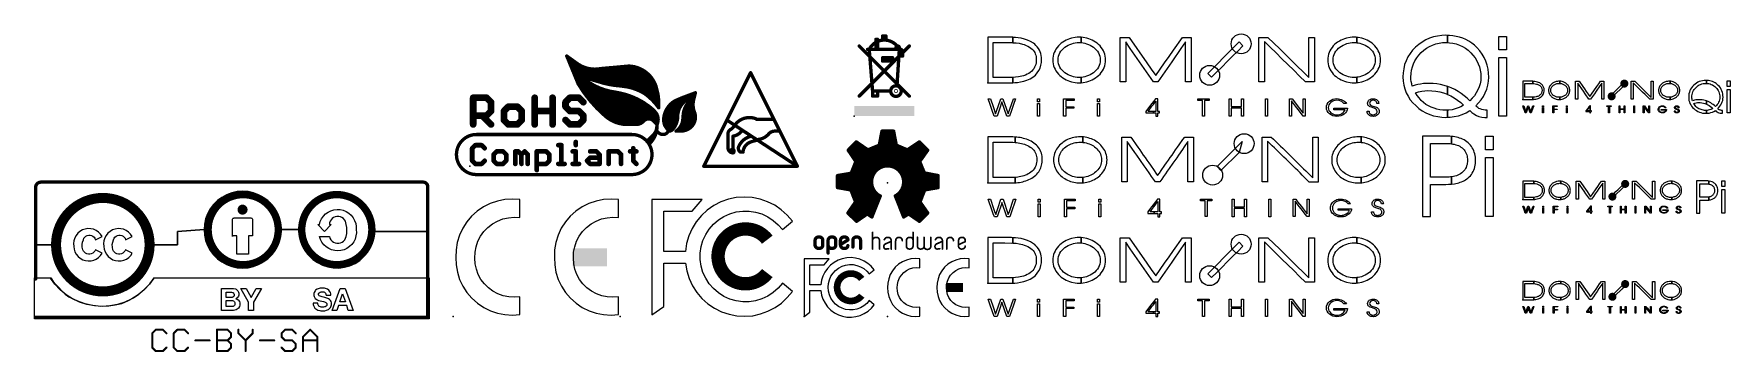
# Model space of a CAD drawing. Extents: x 0 to 129, y -3 to 21.
import ezdxf

# ---------------------------------------------------------------- set-up
doc = ezdxf.new("R2010")
doc.units = 0
for name, color, linetype in [('100', 253, 'CONTINUOUS'), ('101', 7, 'CONTINUOUS'), ('102', 178, 'CONTINUOUS'), ('103', 7, 'CONTINUOUS'), ('21', 253, 'CONTINUOUS'), ('23', 7, 'CONTINUOUS'), ('48', 253, 'CONTINUOUS')]:
    doc.layers.add(name, color=color, linetype=linetype)

# ---------------------------------------------------------------- blocks, each defined once
blk = doc.blocks.new('RECT')
blk.add_solid([(-0.5, -0.5), (0.5, -0.5), (-0.5, 0.5), (0.5, 0.5)])

msp = doc.modelspace()

# ---------------------------------------------------------------- linework, layer by layer
at = {"layer": '100'}
for p, q in [((0.127, 5.461), (0.127, 10.16)), ((0.127, 10.16), (29.718, 10.16)), ((3.8463, 9.1108), (3.3614, 8.9002)), ((4.3554, 9.2535), (3.8463, 9.1108)), ((4.8792, 9.3255), (4.3554, 9.2535)), ((5.4078, 9.3255), (4.8792, 9.3255)), ((5.9316, 9.2535), (5.4078, 9.3255)), ((6.4407, 9.1108), (5.9316, 9.2535)), ((6.9256, 8.9002), (6.4407, 9.1108)), ((14.1688, 9.0613), (13.8352, 8.8115)), ((14.5346, 9.261), (14.1688, 9.0613)), ((14.9251, 9.4067), (14.5346, 9.261)), ((15.3323, 9.4953), (14.9251, 9.4067)), ((15.748, 9.525), (15.3323, 9.4953)), ((16.1637, 9.4953), (15.748, 9.525)), ((16.5709, 9.4067), (16.1637, 9.4953)), ((16.9614, 9.261), (16.5709, 9.4067)), ((17.3272, 9.0613), (16.9614, 9.261)), ((17.6608, 8.8115), (17.3272, 9.0613)), ((21.5497, 9.0469), (21.1915, 8.8142)), ((21.9387, 9.2237), (21.5497, 9.0469)), ((22.3496, 9.3405), (21.9387, 9.2237)), ((22.7733, 9.3948), (22.3496, 9.3405)), ((23.2004, 9.3853), (22.7733, 9.3948)), ((23.6213, 9.3122), (23.2004, 9.3853)), ((24.0266, 9.1773), (23.6213, 9.3122)), ((24.4072, 8.9834), (24.0266, 9.1773)), ((29.718, 10.16), (29.718, 6.477)), ((2.1388, 7.9055), (1.8339, 7.4736)), ((2.4996, 8.2919), (2.1388, 7.9055)), ((2.9097, 8.6255), (2.4996, 8.2919)), ((3.3614, 8.9002), (2.9097, 8.6255)), ((7.3773, 8.6255), (6.9256, 8.9002)), ((7.7874, 8.2919), (7.3773, 8.6255)), ((8.1482, 7.9055), (7.7874, 8.2919)), ((8.4531, 7.4736), (8.1482, 7.9055)), ((13.091, 7.8174), (12.9453, 7.4269)), ((13.2907, 8.1832), (13.091, 7.8174)), ((13.5405, 8.5168), (13.2907, 8.1832)), ((13.8352, 8.8115), (13.5405, 8.5168)), ((17.9555, 8.5168), (17.6608, 8.8115)), ((18.2053, 8.1832), (17.9555, 8.5168)), ((18.405, 7.8174), (18.2053, 8.1832)), ((18.5507, 7.4269), (18.405, 7.8174)), ((20.3765, 7.8375), (20.2117, 7.4434)), ((20.5983, 8.2027), (20.3765, 7.8375)), ((20.872, 8.5306), (20.5983, 8.2027)), ((21.1915, 8.8142), (20.872, 8.5306)), ((24.7548, 8.735), (24.4072, 8.9834)), ((25.0614, 8.4375), (24.7548, 8.735)), ((25.3202, 8.0977), (25.0614, 8.4375)), ((25.5256, 7.7231), (25.3202, 8.0977)), ((1.4136, 6.5061), (1.3061, 5.9884)), ((1.5907, 7.0042), (1.4136, 6.5061)), ((1.8339, 7.4736), (1.5907, 7.0042)), ((8.6963, 7.0042), (8.4531, 7.4736)), ((8.8734, 6.5061), (8.6963, 7.0042)), ((8.9809, 5.9884), (8.8734, 6.5061)), ((12.827, 6.604), (10.795, 6.477)), ((10.795, 6.477), (12.827, 6.604)), ((10.795, 6.477), (10.795, 5.461)), ((10.795, 5.461), (10.795, 6.477)), ((12.8567, 7.0197), (12.827, 6.604)), ((12.827, 6.604), (12.8567, 6.1883)), ((12.9453, 7.4269), (12.8567, 7.0197)), ((18.6393, 7.0197), (18.5507, 7.4269)), ((18.669, 6.604), (18.6393, 7.0197)), ((18.6393, 6.1883), (18.669, 6.604)), ((20.066, 6.604), (18.669, 6.604)), ((18.669, 6.604), (20.066, 6.604)), ((20.1074, 7.0292), (20.066, 6.604)), ((20.066, 6.604), (20.0885, 6.1774)), ((20.2117, 7.4434), (20.1074, 7.0292)), ((25.6728, 7.3221), (25.5256, 7.7231)), ((25.7585, 6.9036), (25.6728, 7.3221)), ((25.7396, 6.0518), (25.781, 6.477)), ((25.781, 6.477), (25.7585, 6.9036)), ((29.718, 6.477), (25.781, 6.477)), ((25.781, 6.477), (29.718, 6.477)), ((29.718, 6.477), (29.718, 2.921)), ((1.27, 5.461), (0.127, 5.461)), ((0.127, 5.461), (1.27, 5.461)), ((0.127, 2.921), (0.127, 5.461)), ((1.3061, 5.9884), (1.27, 5.461)), ((1.27, 5.461), (1.3061, 4.9336)), ((9.017, 5.461), (8.9809, 5.9884)), ((8.9809, 4.9336), (9.017, 5.461)), ((10.795, 5.461), (9.017, 5.461)), ((9.017, 5.461), (10.795, 5.461)), ((12.8567, 6.1883), (12.9453, 5.7811)), ((12.9453, 5.7811), (13.091, 5.3906)), ((13.091, 5.3906), (13.2907, 5.0248)), ((18.2053, 5.0248), (18.405, 5.3906)), ((18.405, 5.3906), (18.5507, 5.7811)), ((18.5507, 5.7811), (18.6393, 6.1883)), ((20.0885, 6.1774), (20.1742, 5.7589)), ((20.1742, 5.7589), (20.3214, 5.3579)), ((20.3214, 5.3579), (20.5268, 4.9833)), ((25.2487, 4.8783), (25.4705, 5.2435)), ((25.4705, 5.2435), (25.6353, 5.6376)), ((25.6353, 5.6376), (25.7396, 6.0518)), ((1.3061, 4.9336), (1.4136, 4.4159)), ((1.4136, 4.4159), (1.5907, 3.9178)), ((1.5907, 3.9178), (1.8339, 3.4484)), ((8.4531, 3.4484), (8.6963, 3.9178)), ((8.6963, 3.9178), (8.8734, 4.4159)), ((8.8734, 4.4159), (8.9809, 4.9336)), ((13.2907, 5.0248), (13.5405, 4.6912)), ((13.5405, 4.6912), (13.8352, 4.3965)), ((13.8352, 4.3965), (14.1688, 4.1467)), ((14.1688, 4.1467), (14.5346, 3.947)), ((14.5346, 3.947), (14.9251, 3.8013)), ((16.5709, 3.8013), (16.9614, 3.947)), ((16.9614, 3.947), (17.3272, 4.1467)), ((17.3272, 4.1467), (17.6608, 4.3965)), ((17.6608, 4.3965), (17.9555, 4.6912)), ((17.9555, 4.6912), (18.2053, 5.0248)), ((20.5268, 4.9833), (20.7856, 4.6435)), ((20.7856, 4.6435), (21.0922, 4.346)), ((21.0922, 4.346), (21.4398, 4.0976)), ((21.4398, 4.0976), (21.8204, 3.9037)), ((21.8204, 3.9037), (22.2257, 3.7688)), ((23.9084, 3.8573), (24.2973, 4.0341)), ((24.2973, 4.0341), (24.6555, 4.2668)), ((24.6555, 4.2668), (24.975, 4.5504)), ((24.975, 4.5504), (25.2487, 4.8783)), ((1.143, 2.921), (0.127, 2.921)), ((1.4877, 2.4481), (1.143, 2.921)), ((1.8339, 3.4484), (2.1388, 3.0165)), ((2.1388, 3.0165), (2.4996, 2.6301)), ((2.4996, 2.6301), (2.9097, 2.2965)), ((7.3773, 2.2965), (7.7874, 2.6301)), ((7.7874, 2.6301), (8.1482, 3.0165)), ((8.1482, 3.0165), (8.4531, 3.4484)), ((9.017, 2.921), (8.6723, 2.4481)), ((29.718, 2.921), (9.017, 2.921)), ((14.9251, 3.8013), (15.3323, 3.7127)), ((15.3323, 3.7127), (15.748, 3.683)), ((15.748, 3.683), (16.1637, 3.7127)), ((16.1637, 3.7127), (16.5709, 3.8013)), ((22.2257, 3.7688), (22.6466, 3.6957)), ((22.6466, 3.6957), (23.0737, 3.6862)), ((23.0737, 3.6862), (23.4974, 3.7405)), ((23.4974, 3.7405), (23.9084, 3.8573)), ((1.889, 2.0221), (1.4877, 2.4481)), ((2.3403, 1.6496), (1.889, 2.0221)), ((2.8347, 1.3365), (2.3403, 1.6496)), ((3.3644, 1.0878), (2.8347, 1.3365)), ((2.9097, 2.2965), (3.3614, 2.0218)), ((3.3614, 2.0218), (3.8463, 1.8112)), ((3.8463, 1.8112), (4.3554, 1.6685)), ((4.3554, 1.6685), (4.8792, 1.5965)), ((4.8792, 1.5965), (5.4078, 1.5965)), ((5.4078, 1.5965), (5.9316, 1.6685)), ((5.9316, 1.6685), (6.4407, 1.8112)), ((6.4407, 1.8112), (6.9256, 2.0218)), ((7.3253, 1.3365), (6.7956, 1.0878)), ((6.9256, 2.0218), (7.3773, 2.2965)), ((7.8197, 1.6496), (7.3253, 1.3365)), ((8.271, 2.0221), (7.8197, 1.6496)), ((8.6723, 2.4481), (8.271, 2.0221)), ((3.9211, 0.9072), (3.3644, 1.0878)), ((4.4959, 0.7978), (3.9211, 0.9072)), ((5.08, 0.7611), (4.4959, 0.7978)), ((5.6641, 0.7978), (5.08, 0.7611)), ((6.2389, 0.9072), (5.6641, 0.7978)), ((6.7956, 1.0878), (6.2389, 0.9072))]:
    msp.add_line(p, q, dxfattribs=at)
at = {"layer": '101'}
for p, q in [((21.8886, 7.6299), (22.0557, 7.8011)), ((22.0557, 7.8011), (22.2492, 7.9416)), ((22.2492, 7.9416), (22.4637, 8.0475)), ((22.4637, 8.0475), (22.693, 8.1156)), ((22.693, 8.1156), (22.9305, 8.144)), ((22.9305, 8.144), (23.1694, 8.1318)), ((23.1694, 8.1318), (23.4028, 8.0796)), ((23.4028, 8.0796), (23.624, 7.9886)), ((23.624, 7.9886), (23.8267, 7.8616)), ((23.8267, 7.8616), (24.005, 7.7022)), ((3.3937, 6.4717), (3.23, 6.3306)), ((3.5806, 6.5801), (3.3937, 6.4717)), ((3.7844, 6.652), (3.5806, 6.5801)), ((3.9979, 6.685), (3.7844, 6.652)), ((4.2139, 6.6778), (3.9979, 6.685)), ((4.4248, 6.6309), (4.2139, 6.6778)), ((4.6234, 6.5456), (4.4248, 6.6309)), ((4.8028, 6.4251), (4.6234, 6.5456)), ((5.6797, 6.4717), (5.516, 6.3306)), ((5.8666, 6.5801), (5.6797, 6.4717)), ((6.0704, 6.652), (5.8666, 6.5801)), ((6.2839, 6.685), (6.0704, 6.652)), ((6.4999, 6.6778), (6.2839, 6.685)), ((6.7108, 6.6309), (6.4999, 6.6778)), ((6.9094, 6.5456), (6.7108, 6.6309)), ((7.0888, 6.4251), (6.9094, 6.5456)), ((14.986, 7.366), (14.9922, 7.4052)), ((14.986, 6.096), (14.986, 7.366)), ((14.9922, 7.4052), (15.0103, 7.4407)), ((15.0103, 7.4407), (15.0384, 7.4687)), ((15.0384, 7.4687), (15.0738, 7.4868)), ((15.0738, 7.4868), (15.113, 7.493)), ((15.113, 7.493), (16.383, 7.493)), ((16.383, 7.493), (16.4222, 7.4868)), ((16.4222, 7.4868), (16.4577, 7.4687)), ((16.4577, 7.4687), (16.4857, 7.4407)), ((16.4857, 7.4407), (16.5038, 7.4052)), ((16.5038, 7.4052), (16.51, 7.366)), ((16.51, 7.366), (16.51, 6.1468)), ((21.971, 6.477), (21.463, 6.985)), ((21.463, 6.985), (21.59, 6.985)), ((21.59, 6.985), (21.6524, 7.2159)), ((21.6524, 7.2159), (21.7529, 7.4329)), ((21.7529, 7.4329), (21.8886, 7.6299)), ((22.479, 6.985), (21.971, 6.477)), ((22.3659, 7.117), (22.352, 6.985)), ((22.352, 6.985), (22.479, 6.985)), ((22.4069, 7.2433), (22.3659, 7.117)), ((22.4733, 7.3582), (22.4069, 7.2433)), ((22.5621, 7.4569), (22.4733, 7.3582)), ((22.6695, 7.5349), (22.5621, 7.4569)), ((22.7908, 7.5889), (22.6695, 7.5349)), ((22.9206, 7.6165), (22.7908, 7.5889)), ((23.0534, 7.6165), (22.9206, 7.6165)), ((23.1832, 7.5889), (23.0534, 7.6165)), ((23.3045, 7.5349), (23.1832, 7.5889)), ((23.4119, 7.4569), (23.3045, 7.5349)), ((23.5007, 7.3582), (23.4119, 7.4569)), ((23.5671, 7.2433), (23.5007, 7.3582)), ((23.6081, 7.117), (23.5671, 7.2433)), ((23.622, 6.985), (23.6081, 7.117)), ((23.6658, 6.7647), (23.622, 6.985)), ((23.6805, 6.5405), (23.6658, 6.7647)), ((23.6658, 6.3163), (23.6805, 6.5405)), ((24.005, 7.7022), (24.1538, 7.515)), ((24.1538, 7.515), (24.2689, 7.3053)), ((24.2689, 7.3053), (24.347, 7.0792)), ((24.347, 7.0792), (24.3857, 6.8432)), ((24.3857, 6.8432), (24.384, 6.604)), ((24.384, 6.604), (24.3964, 6.3634)), ((2.9302, 5.7642), (2.9055, 5.5495)), ((2.9055, 5.5495), (2.921, 5.334)), ((2.921, 5.334), (2.9476, 5.1213)), ((2.9942, 5.9706), (2.9302, 5.7642)), ((3.0953, 6.1616), (2.9942, 5.9706)), ((3.23, 6.3306), (3.0953, 6.1616)), ((3.565, 5.4655), (3.5948, 5.6578)), ((3.569, 5.2709), (3.565, 5.4655)), ((3.6068, 5.08), (3.569, 5.2709)), ((3.5948, 5.6578), (3.6576, 5.842)), ((3.6576, 5.842), (3.6994, 5.9463)), ((3.6994, 5.9463), (3.7646, 6.0379)), ((3.7646, 6.0379), (3.8495, 6.1115)), ((3.8495, 6.1115), (3.9494, 6.163)), ((3.9494, 6.163), (4.0586, 6.1895)), ((4.0586, 6.1895), (4.171, 6.1895)), ((4.171, 6.1895), (4.2802, 6.163)), ((4.2802, 6.163), (4.3801, 6.1115)), ((4.3801, 6.1115), (4.465, 6.0379)), ((4.465, 6.0379), (4.5302, 5.9463)), ((4.5302, 5.9463), (4.572, 5.842)), ((4.572, 5.842), (5.08, 6.096)), ((4.9568, 6.2735), (4.8028, 6.4251)), ((5.08, 6.096), (4.9568, 6.2735)), ((5.2162, 5.7642), (5.1915, 5.5495)), ((5.1915, 5.5495), (5.207, 5.334)), ((5.207, 5.334), (5.2336, 5.1213)), ((5.2802, 5.9706), (5.2162, 5.7642)), ((5.3813, 6.1616), (5.2802, 5.9706)), ((5.516, 6.3306), (5.3813, 6.1616)), ((5.851, 5.4655), (5.8808, 5.6578)), ((5.855, 5.2709), (5.851, 5.4655)), ((5.8928, 5.08), (5.855, 5.2709)), ((5.8808, 5.6578), (5.9436, 5.842)), ((5.9436, 5.842), (5.9854, 5.9463)), ((5.9854, 5.9463), (6.0506, 6.0379)), ((6.0506, 6.0379), (6.1355, 6.1115)), ((6.1355, 6.1115), (6.2354, 6.163)), ((6.2354, 6.163), (6.3446, 6.1895)), ((6.3446, 6.1895), (6.457, 6.1895)), ((6.457, 6.1895), (6.5662, 6.163)), ((6.5662, 6.163), (6.6661, 6.1115)), ((6.6661, 6.1115), (6.751, 6.0379)), ((6.751, 6.0379), (6.8162, 5.9463)), ((6.8162, 5.9463), (6.858, 5.842)), ((6.858, 5.842), (7.366, 6.096)), ((7.2428, 6.2735), (7.0888, 6.4251)), ((7.366, 6.096), (7.2428, 6.2735)), ((15.3162, 6.1468), (14.986, 6.1468)), ((14.986, 6.1468), (14.986, 6.096)), ((15.3162, 4.7498), (15.3162, 6.1468)), ((16.51, 6.1468), (16.2052, 6.1468)), ((16.2052, 6.1468), (16.2052, 4.7498)), ((21.6631, 5.8665), (21.59, 6.096)), ((21.59, 6.096), (22.352, 6.096)), ((21.7739, 5.6526), (21.6631, 5.8665)), ((21.9192, 5.4605), (21.7739, 5.6526)), ((22.0949, 5.2957), (21.9192, 5.4605)), ((22.2959, 5.163), (22.0949, 5.2957)), ((22.5164, 5.0661), (22.2959, 5.163)), ((22.352, 6.096), (22.3905, 5.9632)), ((22.3905, 5.9632), (22.4563, 5.8417)), ((22.4563, 5.8417), (22.5466, 5.737)), ((22.5466, 5.737), (22.6571, 5.6539)), ((22.6571, 5.6539), (22.7828, 5.5964)), ((22.7828, 5.5964), (22.9179, 5.5669)), ((22.9179, 5.5669), (23.0561, 5.5669)), ((23.0561, 5.5669), (23.1912, 5.5964)), ((23.1912, 5.5964), (23.3169, 5.6539)), ((23.3169, 5.6539), (23.4274, 5.737)), ((23.4274, 5.737), (23.5177, 5.8417)), ((23.6811, 5.1771), (23.4626, 5.0757)), ((23.5177, 5.8417), (23.5835, 5.9632)), ((23.5835, 5.9632), (23.622, 6.096)), ((23.622, 6.096), (23.6658, 6.3163)), ((23.8794, 5.3139), (23.6811, 5.1771)), ((24.0517, 5.4822), (23.8794, 5.3139)), ((24.1931, 5.6772), (24.0517, 5.4822)), ((24.2995, 5.8933), (24.1931, 5.6772)), ((24.3679, 6.1242), (24.2995, 5.8933)), ((24.3964, 6.3634), (24.3679, 6.1242)), ((2.9476, 5.1213), (3.0132, 4.9172)), ((3.0132, 4.9172), (3.1156, 4.7289)), ((3.1156, 4.7289), (3.2513, 4.5629)), ((3.2513, 4.5629), (3.4155, 4.425)), ((3.4155, 4.425), (3.6024, 4.32)), ((3.6024, 4.32), (3.8056, 4.2517)), ((3.6574, 4.978), (3.6068, 5.08)), ((3.7291, 4.8896), (3.6574, 4.978)), ((3.8186, 4.8193), (3.7291, 4.8896)), ((3.8056, 4.2517), (4.018, 4.2223)), ((3.9214, 4.7703), (3.8186, 4.8193)), ((4.0325, 4.7452), (3.9214, 4.7703)), ((4.018, 4.2223), (4.2321, 4.2329)), ((4.1463, 4.7452), (4.0325, 4.7452)), ((4.2574, 4.7703), (4.1463, 4.7452)), ((4.2321, 4.2329), (4.4405, 4.2831)), ((4.3602, 4.8193), (4.2574, 4.7703)), ((4.4497, 4.8896), (4.3602, 4.8193)), ((4.4405, 4.2831), (4.6359, 4.3711)), ((4.5214, 4.978), (4.4497, 4.8896)), ((4.572, 5.08), (4.5214, 4.978)), ((5.08, 4.826), (4.572, 5.08)), ((4.6359, 4.3711), (4.8116, 4.494)), ((4.8116, 4.494), (4.9614, 4.6474)), ((4.9614, 4.6474), (5.08, 4.826)), ((5.2336, 5.1213), (5.2992, 4.9172)), ((5.2992, 4.9172), (5.4016, 4.7289)), ((5.4016, 4.7289), (5.5373, 4.5629)), ((5.5373, 4.5629), (5.7015, 4.425)), ((5.7015, 4.425), (5.8884, 4.32)), ((5.8884, 4.32), (6.0916, 4.2517)), ((5.9434, 4.978), (5.8928, 5.08)), ((6.0151, 4.8896), (5.9434, 4.978)), ((6.1046, 4.8193), (6.0151, 4.8896)), ((6.0916, 4.2517), (6.304, 4.2223)), ((6.2074, 4.7703), (6.1046, 4.8193)), ((6.3185, 4.7452), (6.2074, 4.7703)), ((6.304, 4.2223), (6.5181, 4.2329)), ((6.4323, 4.7452), (6.3185, 4.7452)), ((6.5434, 4.7703), (6.4323, 4.7452)), ((6.5181, 4.2329), (6.7265, 4.2831)), ((6.6462, 4.8193), (6.5434, 4.7703)), ((6.7357, 4.8896), (6.6462, 4.8193)), ((6.7265, 4.2831), (6.9219, 4.3711)), ((6.8074, 4.978), (6.7357, 4.8896)), ((6.858, 5.08), (6.8074, 4.978)), ((7.366, 4.826), (6.858, 5.08)), ((6.9219, 4.3711), (7.0976, 4.494)), ((7.0976, 4.494), (7.2474, 4.6474)), ((7.2474, 4.6474), (7.366, 4.826)), ((16.2052, 4.7498), (15.3162, 4.7498)), ((22.7502, 5.0078), (22.5164, 5.0661)), ((22.9904, 4.9898), (22.7502, 5.0078)), ((23.2302, 5.0127), (22.9904, 4.9898)), ((23.4626, 5.0757), (23.2302, 5.0127)), ((-0.08, 2.9288), (1.19, 2.9288)), ((-0.0292, 2.9288), (-0.08, 2.9288)), ((-0.0546, -0.17), (-0.0546, 2.9288)), ((-0.0546, 2.9288), (-0.0292, 2.9288)), ((1.19, 2.9288), (1.3566, 2.6695)), ((1.3566, 2.6695), (1.5522, 2.4314)), ((8.6946, 2.4804), (9.0386, 2.9288)), ((9.0386, 2.9288), (29.9428, 2.9288)), ((29.9428, 2.9288), (29.9428, -0.17)), ((1.5522, 2.4314), (1.7742, 2.2176)), ((1.7742, 2.2176), (2.0038, 1.9468)), ((2.0038, 1.9468), (2.265, 1.7064)), ((2.265, 1.7064), (2.5539, 1.5)), ((2.5539, 1.5), (2.866, 1.3309)), ((2.866, 1.3309), (3.1966, 1.2016)), ((7.0279, 1.1797), (7.4659, 1.4179)), ((7.4659, 1.4179), (7.8702, 1.7096)), ((7.8702, 1.7096), (8.3035, 2.0724)), ((8.3035, 2.0724), (8.6946, 2.4804)), ((3.1966, 1.2016), (3.7686, 0.9857)), ((3.7686, 0.9857), (4.3645, 0.8488)), ((4.3645, 0.8488), (4.9734, 0.7934)), ((4.9734, 0.7934), (5.5842, 0.8206)), ((5.5842, 0.8206), (6.0794, 0.8787)), ((6.0794, 0.8787), (6.5632, 0.999)), ((6.5632, 0.999), (7.0279, 1.1797)), ((29.9428, -0.17), (-0.0546, -0.17))]:
    msp.add_line(p, q, dxfattribs=at)
for points, const_width in [([(0.428, 10.2186, 0.4142), (0.0216, 9.8122)], 0.254), ([(0.428, 10.2821, 1), (0.428, 10.1551)], 0.127), ([(0.428, 10.1551, 1), (0.428, 10.2821)], 0.127), ([(29.8158, 9.8884, 0.4142), (29.4856, 10.2186)], 0.254), ([(29.4856, 10.2821, 1), (29.4856, 10.1551)], 0.127), ([(29.4856, 10.1551, 1), (29.4856, 10.2821)], 0.127), ([(0.0851, 9.8122, 1), (-0.0419, 9.8122)], 0.127), ([(-0.0419, 9.8122, 1), (0.0851, 9.8122)], 0.127), ([(5.1308, 1.905, 1), (5.1308, 9.017, 1), (5.1308, 1.905)], 0.762), ([(15.7988, 3.937, 1), (15.7988, 9.271, 1), (15.7988, 3.937)], 0.5588), ([(22.9108, 3.937, 1), (22.9108, 9.271, 1), (22.9108, 3.937)], 0.5588), ([(29.8793, 9.8884, 1), (29.7523, 9.8884)], 0.127), ([(29.7523, 9.8884, 1), (29.8793, 9.8884)], 0.127), ([(15.748, 7.9375, 1), (15.748, 8.3185, 1), (15.748, 7.9375)], 0.381), ([(-0.0419, 2.8526, 1), (0.0851, 2.8526)], 0.127), ([(0.047, -0.0049, 1), (0.047, -0.1319)], 0.127), ([(29.8158, -0.1319, 1), (29.8158, -0.0049)], 0.127), ([(8.9243, -1.278, 1), (8.8481, -1.278)], 0.0762), ([(8.8593, -1.251, 1), (8.9131, -1.3049)], 0.0762), ([(9.1574, -0.9687, 1), (9.1574, -1.0449)], 0.0762), ([(9.1843, -1.0338, 1), (9.1304, -0.9799)], 0.0762), ([(9.7266, -0.9799, 1), (9.6728, -1.0338)], 0.0762), ([(9.6997, -1.0449, 1), (9.6997, -0.9687)], 0.0762), ([(9.9439, -1.3049, 1), (9.9978, -1.251)], 0.0762), ([(10.4964, -1.251, 1), (10.5503, -1.3049)], 0.0762), ([(10.5615, -1.278, 1), (10.4853, -1.278)], 0.0762), ([(10.7945, -0.9687, 1), (10.7945, -1.0449)], 0.0762), ([(10.8215, -1.0338, 1), (10.7676, -0.9799)], 0.0762), ([(11.3638, -0.9799, 1), (11.3099, -1.0338)], 0.0762), ([(11.3369, -1.0449, 1), (11.3369, -0.9687)], 0.0762), ([(11.5811, -1.3049, 1), (11.635, -1.251)], 0.0762), ([(13.8358, -1.0068, 1), (13.7596, -1.0068)], 0.0762), ([(13.7977, -0.9687, 1), (13.7977, -1.0449)], 0.0762), ([(14.6381, -0.9799, 1), (14.5842, -1.0338)], 0.0762), ([(14.6112, -1.0449, 1), (14.6112, -0.9687)], 0.0762), ([(14.9204, -1.278, 1), (14.8442, -1.278)], 0.0762), ([(14.8554, -1.3049, 1), (14.9093, -1.251)], 0.0762), ([(15.4729, -1.0068, 1), (15.3967, -1.0068)], 0.0762), ([(15.4618, -1.251, 1), (15.4079, -1.3049)], 0.0762), ([(15.3967, -1.278, 1), (15.4729, -1.278)], 0.0762), ([(16.5576, -1.0068, 1), (16.4814, -1.0068)], 0.0762), ([(16.4814, -1.278, 1), (16.5576, -1.278)], 0.0762), ([(16.5464, -1.3049, 1), (16.4925, -1.251)], 0.0762), ([(18.7472, -1.278, 1), (18.671, -1.278)], 0.0762), ([(18.6822, -1.251, 1), (18.7361, -1.3049)], 0.0762), ([(18.9803, -0.9687, 1), (18.9803, -1.0449)], 0.0762), ([(19.0072, -1.0338, 1), (18.9534, -0.9799)], 0.0762), ([(19.5496, -0.9799, 1), (19.4957, -1.0338)], 0.0762), ([(19.5226, -1.0449, 1), (19.5226, -0.9687)], 0.0762), ([(19.7669, -1.3049, 1), (19.8207, -1.251)], 0.0762), ([(20.9156, -0.9799, 1), (20.8617, -1.0338)], 0.0762), ([(20.9156, -1.0338, 1), (20.8617, -0.9799)], 0.0762), ([(29.7523, -0.0684, 1), (29.8793, -0.0684)], 0.127), ([(8.9131, -2.3357, 1), (8.8593, -2.3896)], 0.0762), ([(8.8481, -2.3626, 1), (8.9243, -2.3626)], 0.0762), ([(9.1574, -2.5957, 1), (9.1574, -2.6719)], 0.0762), ([(9.1304, -2.6607, 1), (9.1843, -2.6069)], 0.0762), ([(9.6728, -2.6069, 1), (9.7266, -2.6607)], 0.0762), ([(9.6997, -2.6719, 1), (9.6997, -2.5957)], 0.0762), ([(9.9978, -2.3896, 1), (9.9439, -2.3357)], 0.0762), ([(10.5503, -2.3357, 1), (10.4964, -2.3896)], 0.0762), ([(10.4853, -2.3626, 1), (10.5615, -2.3626)], 0.0762), ([(10.7945, -2.5957, 1), (10.7945, -2.6719)], 0.0762), ([(10.7676, -2.6607, 1), (10.8215, -2.6069)], 0.0762), ([(11.3099, -2.6069, 1), (11.3638, -2.6607)], 0.0762), ([(11.3369, -2.6719, 1), (11.3369, -2.5957)], 0.0762), ([(11.635, -2.3896, 1), (11.5811, -2.3357)], 0.0762), ([(12.1605, -1.7822, 1), (12.1605, -1.8584)], 0.0762), ([(13.2452, -1.8584, 1), (13.2452, -1.7822)], 0.0762), ([(13.7977, -1.7822, 1), (13.7977, -1.8584)], 0.0762), ([(13.7977, -2.5957, 1), (13.7977, -2.6719)], 0.0762), ([(14.6381, -1.7934, 1), (14.5842, -1.8472)], 0.0762), ([(14.5842, -1.7934, 1), (14.6381, -1.8472)], 0.0762), ([(14.5842, -2.6069, 1), (14.6381, -2.6607)], 0.0762), ([(14.6112, -1.8584, 1), (14.6112, -1.7822)], 0.0762), ([(14.6112, -2.6719, 1), (14.6112, -2.5957)], 0.0762), ([(14.8442, -1.5491, 1), (14.9204, -1.5491)], 0.0762), ([(14.9204, -2.0915, 1), (14.8442, -2.0915)], 0.0762), ([(14.8442, -2.3626, 1), (14.9204, -2.3626)], 0.0762), ([(14.9093, -1.5761, 1), (14.8554, -1.5222)], 0.0762), ([(14.8554, -2.1184, 1), (14.9093, -2.0645)], 0.0762), ([(14.9093, -2.3896, 1), (14.8554, -2.3357)], 0.0762), ([(16.0153, -1.8203, 1), (15.9391, -1.8203)], 0.0762), ([(15.9502, -1.7934, 1), (16.0041, -1.8472)], 0.0762), ([(15.9502, -1.8472, 1), (16.0041, -1.7934)], 0.0762), ([(17.072, -1.7822, 1), (17.072, -1.8584)], 0.0762), ([(18.1566, -1.8584, 1), (18.1566, -1.7822)], 0.0762), ([(18.7361, -1.5222, 1), (18.6822, -1.5761)], 0.0762), ([(18.671, -1.5491, 1), (18.7472, -1.5491)], 0.0762), ([(18.7361, -2.3357, 1), (18.6822, -2.3896)], 0.0762), ([(18.9803, -1.7822, 1), (18.9803, -1.8584)], 0.0762), ([(18.9803, -2.5957, 1), (18.9803, -2.6719)], 0.0762), ([(18.9534, -1.8472, 1), (19.0072, -1.7934)], 0.0762), ([(18.9534, -2.6607, 1), (19.0072, -2.6069)], 0.0762), ([(19.5496, -1.7934, 1), (19.4957, -1.8472)], 0.0762), ([(19.4957, -2.6069, 1), (19.5496, -2.6607)], 0.0762), ([(19.5226, -1.8584, 1), (19.5226, -1.7822)], 0.0762), ([(19.5226, -2.6719, 1), (19.5226, -2.5957)], 0.0762), ([(19.8319, -2.0915, 1), (19.7557, -2.0915)], 0.0762), ([(19.7557, -2.3626, 1), (19.8319, -2.3626)], 0.0762), ([(19.7669, -2.1184, 1), (19.8207, -2.0645)], 0.0762), ([(19.8207, -2.3896, 1), (19.7669, -2.3357)], 0.0762), ([(20.3844, -1.5491, 1), (20.3082, -1.5491)], 0.0762), ([(20.3194, -1.5222, 1), (20.3732, -1.5761)], 0.0762), ([(20.3463, -1.7822, 1), (20.3463, -1.8584)], 0.0762), ([(21.4691, -1.5491, 1), (21.3929, -1.5491)], 0.0762), ([(21.404, -1.5761, 1), (21.4579, -1.5222)], 0.0762), ([(21.431, -1.8584, 1), (21.431, -1.7822)], 0.0762), ([(13.7596, -2.6338, 1), (13.8358, -2.6338)], 0.0762), ([(15.9391, -2.6338, 1), (16.0153, -2.6338)], 0.0762), ([(20.3082, -2.6338, 1), (20.3844, -2.6338)], 0.0762), ([(21.3929, -2.6338, 1), (21.4691, -2.6338)], 0.0762)]:
    msp.add_lwpolyline(points, format="xyb", dxfattribs=dict(at, const_width=const_width))
for points, const_width in [([(29.4856, 10.2186), (0.428, 10.2186)], 0.254), ([(0.0216, 9.8122), (0.0216, 2.8526)], 0.254), ([(29.8158, -0.0684), (29.8158, 9.8884)], 0.254), ([(0.047, -0.0684), (29.8158, -0.0684)], 0.254), ([(9.1574, -1.0068), (8.8862, -1.278)], 0.1524), ([(8.8862, -1.278), (8.8862, -2.3626)], 0.1524), ([(9.6997, -1.0068), (9.1574, -1.0068)], 0.1524), ([(9.9709, -1.278), (9.6997, -1.0068)], 0.1524), ([(10.7945, -1.0068), (10.5234, -1.278)], 0.1524), ([(10.5234, -1.278), (10.5234, -2.3626)], 0.1524), ([(11.3369, -1.0068), (10.7945, -1.0068)], 0.1524), ([(11.608, -1.278), (11.3369, -1.0068)], 0.1524), ([(13.7977, -2.6338), (13.7977, -1.0068)], 0.1524), ([(13.7977, -1.0068), (14.6112, -1.0068)], 0.1524), ([(14.6112, -1.0068), (14.8823, -1.278)], 0.1524), ([(14.8823, -1.278), (14.8823, -1.5491)], 0.1524), ([(15.4348, -1.0068), (15.4348, -1.278)], 0.1524), ([(15.4348, -1.278), (15.9772, -1.8203)], 0.1524), ([(15.9772, -1.8203), (16.5195, -1.278)], 0.1524), ([(16.5195, -1.278), (16.5195, -1.0068)], 0.1524), ([(18.9803, -1.0068), (18.7091, -1.278)], 0.1524), ([(18.7091, -1.278), (18.7091, -1.5491)], 0.1524), ([(19.5226, -1.0068), (18.9803, -1.0068)], 0.1524), ([(19.7938, -1.278), (19.5226, -1.0068)], 0.1524), ([(20.3463, -1.5491), (20.8886, -1.0068)], 0.1524), ([(20.8886, -1.0068), (21.431, -1.5491)], 0.1524), ([(8.8862, -2.3626), (9.1574, -2.6338)], 0.1524), ([(9.1574, -2.6338), (9.6997, -2.6338)], 0.1524), ([(9.6997, -2.6338), (9.9709, -2.3626)], 0.1524), ([(10.5234, -2.3626), (10.7945, -2.6338)], 0.1524), ([(10.7945, -2.6338), (11.3369, -2.6338)], 0.1524), ([(11.3369, -2.6338), (11.608, -2.3626)], 0.1524), ([(12.1605, -1.8203), (13.2452, -1.8203)], 0.1524), ([(13.7977, -1.8203), (14.6112, -1.8203)], 0.1524), ([(14.6112, -2.6338), (13.7977, -2.6338)], 0.1524), ([(14.8823, -1.5491), (14.6112, -1.8203)], 0.1524), ([(14.6112, -1.8203), (14.8823, -2.0915)], 0.1524), ([(14.8823, -2.3626), (14.6112, -2.6338)], 0.1524), ([(14.8823, -2.0915), (14.8823, -2.3626)], 0.1524), ([(15.9772, -1.8203), (15.9772, -2.6338)], 0.1524), ([(17.072, -1.8203), (18.1566, -1.8203)], 0.1524), ([(18.7091, -1.5491), (18.9803, -1.8203)], 0.1524), ([(18.9803, -2.6338), (18.7091, -2.3626)], 0.1524), ([(18.9803, -1.8203), (19.5226, -1.8203)], 0.1524), ([(19.5226, -2.6338), (18.9803, -2.6338)], 0.1524), ([(19.5226, -1.8203), (19.7938, -2.0915)], 0.1524), ([(19.7938, -2.3626), (19.5226, -2.6338)], 0.1524), ([(19.7938, -2.0915), (19.7938, -2.3626)], 0.1524), ([(20.3463, -2.6338), (20.3463, -1.5491)], 0.1524), ([(20.3463, -1.8203), (21.431, -1.8203)], 0.1524), ([(21.431, -1.5491), (21.431, -2.6338)], 0.1524)]:
    msp.add_lwpolyline(points, dxfattribs=dict(at, const_width=const_width))
at = {"layer": '102'}
for p, q in [((14.144, 2.116), (15.0584, 2.116)), ((14.144, 0.465), (14.144, 2.116)), ((15.0584, 2.116), (15.2108, 2.0906)), ((15.2108, 2.0906), (15.2616, 2.0652)), ((15.3124, 1.4048), (15.2362, 1.354)), ((15.2362, 1.354), (15.3378, 1.3286)), ((15.2616, 2.0652), (15.3378, 2.0144)), ((15.3632, 1.4556), (15.3124, 1.4048)), ((15.3378, 2.0144), (15.3886, 1.9636)), ((15.3378, 1.3286), (15.414, 1.2778)), ((15.4394, 1.5572), (15.3632, 1.4556)), ((15.3886, 1.9636), (15.4394, 1.862)), ((15.4394, 1.862), (15.4648, 1.7858)), ((15.4648, 1.6334), (15.4394, 1.5572)), ((15.4648, 1.7858), (15.4648, 1.6334)), ((15.6172, 2.116), (16.0236, 2.116)), ((16.2014, 1.1), (15.6172, 2.116)), ((16.0236, 2.116), (16.4046, 1.4556)), ((16.4046, 1.4556), (16.7856, 2.116)), ((17.192, 2.116), (16.5824, 1.1)), ((16.7856, 2.116), (17.192, 2.116)), ((21.1715, 1.7499), (21.1667, 1.589)), ((21.1667, 1.589), (21.1828, 1.515)), ((21.1892, 1.8288), (21.1715, 1.7499)), ((21.1828, 1.515), (21.2391, 1.412)), ((21.26, 1.9414), (21.1892, 1.8288)), ((21.2391, 1.412), (21.2793, 1.3654)), ((21.305, 1.9977), (21.26, 1.9414)), ((21.2793, 1.3654), (21.3871, 1.2881)), ((21.4257, 2.083), (21.305, 1.9977)), ((21.4916, 2.1103), (21.4257, 2.083)), ((21.6428, 2.1554), (21.4916, 2.1103)), ((21.5206, 1.7017), (21.5254, 1.7499)), ((21.5254, 1.6453), (21.5206, 1.7017)), ((21.5254, 1.7499), (21.5592, 1.8046)), ((21.5383, 1.6132), (21.5254, 1.6453)), ((21.5705, 1.5778), (21.5383, 1.6132)), ((21.5592, 1.8046), (21.6364, 1.8593)), ((21.6493, 1.5359), (21.5705, 1.5778)), ((21.6364, 1.8593), (21.7329, 1.8803)), ((21.7313, 2.1634), (21.6428, 2.1554)), ((21.7908, 1.4957), (21.6493, 1.5359)), ((21.8777, 2.1602), (21.7313, 2.1634)), ((21.7329, 1.8803), (21.8391, 1.8787)), ((22.0144, 1.4426), (21.7908, 1.4957)), ((21.8391, 1.8787), (21.9227, 1.8642)), ((21.9646, 2.1522), (21.8777, 2.1602)), ((21.9227, 1.8642), (21.9742, 1.8449)), ((22.119, 2.1152), (21.9646, 2.1522)), ((21.9742, 1.8449), (22.0305, 1.8079)), ((22.1656, 1.3992), (22.0144, 1.4426)), ((22.0305, 1.8079), (22.0627, 1.7612)), ((22.0627, 1.7612), (22.0868, 1.7097)), ((22.0868, 1.7097), (22.0949, 1.6276)), ((22.0949, 1.6276), (22.4552, 1.626)), ((22.193, 2.0782), (22.119, 2.1152)), ((22.2396, 1.3718), (22.1656, 1.3992)), ((22.3104, 1.9945), (22.193, 2.0782)), ((22.2911, 1.3412), (22.2396, 1.3718)), ((22.3603, 1.2914), (22.2911, 1.3412)), ((22.3619, 1.9334), (22.3104, 1.9945)), ((22.423, 1.2254), (22.3603, 1.2914)), ((22.4311, 1.8127), (22.3619, 1.9334)), ((22.4504, 1.7242), (22.4311, 1.8127)), ((22.4525, 1.6293), (22.4504, 1.7242)), ((22.4552, 1.626), (22.4525, 1.6293)), ((22.5475, 0.4657), (23.1719, 2.1214)), ((23.1719, 2.1214), (23.5484, 2.1214)), ((23.5484, 2.1214), (24.1672, 0.4657)), ((15.0584, 0.465), (14.144, 0.465)), ((15.2616, 0.5158), (15.0584, 0.465)), ((15.414, 0.6174), (15.2616, 0.5158)), ((15.414, 1.2778), (15.5156, 1.1508)), ((15.4394, 0.6428), (15.414, 0.6174)), ((15.5156, 0.7698), (15.4394, 0.6428)), ((15.5156, 1.1508), (15.541, 1.0492)), ((15.541, 0.8714), (15.5156, 0.7698)), ((15.541, 1.0492), (15.541, 0.8714)), ((16.2014, 0.465), (16.2014, 1.1)), ((16.5824, 0.465), (16.2014, 0.465)), ((16.5824, 1.1), (16.5824, 0.465)), ((21.4643, 1.0162), (21.1088, 1.0162)), ((21.1088, 1.0162), (21.1104, 0.9213)), ((21.1104, 0.9213), (21.1297, 0.8264)), ((21.1297, 0.8264), (21.2053, 0.6832)), ((21.2053, 0.6832), (21.2536, 0.622)), ((21.2536, 0.622), (21.3935, 0.519)), ((21.3871, 1.2881), (21.4096, 1.2769)), ((21.3935, 0.519), (21.4643, 0.4836)), ((21.4096, 1.2769), (21.5318, 1.2254)), ((21.4643, 0.968), (21.4643, 1.0162)), ((21.4691, 0.9342), (21.4643, 0.968)), ((21.4643, 0.4836), (21.6155, 0.445)), ((21.4948, 0.8779), (21.4691, 0.9342)), ((21.5206, 0.8312), (21.4948, 0.8779)), ((21.5544, 0.7958), (21.5206, 0.8312)), ((21.5318, 1.2254), (21.6573, 1.19)), ((21.6058, 0.7588), (21.5544, 0.7958)), ((21.6605, 0.7363), (21.6058, 0.7588)), ((21.6155, 0.445), (21.7056, 0.4306)), ((21.6573, 1.19), (21.9034, 1.1272)), ((21.7217, 0.7186), (21.6605, 0.7363)), ((21.7056, 0.4306), (21.86, 0.4306)), ((21.7812, 0.7137), (21.7217, 0.7186)), ((21.8262, 0.7105), (21.7812, 0.7137)), ((21.897, 0.7121), (21.8262, 0.7105)), ((21.86, 0.4306), (21.9292, 0.4322)), ((21.9758, 0.7266), (21.897, 0.7121)), ((21.9034, 1.1272), (21.9839, 1.1031)), ((21.9292, 0.4322), (22.0128, 0.4386)), ((22.0257, 0.7427), (21.9758, 0.7266)), ((21.9839, 1.1031), (22.0305, 1.0822)), ((22.0128, 0.4386), (22.1303, 0.4708)), ((22.0804, 0.7733), (22.0257, 0.7427)), ((22.0305, 1.0822), (22.0788, 1.0581)), ((22.0788, 1.0581), (22.1126, 1.0259)), ((22.1061, 0.7926), (22.0804, 0.7733)), ((22.1447, 0.8425), (22.1061, 0.7926)), ((22.1126, 1.0259), (22.1431, 0.9937)), ((22.1303, 0.4708), (22.1994, 0.4949)), ((22.1431, 0.9937), (22.1544, 0.9631)), ((22.1528, 0.8811), (22.1447, 0.8425)), ((22.1544, 0.9631), (22.1528, 0.8811)), ((22.1994, 0.4949), (22.2734, 0.5287)), ((22.2734, 0.5287), (22.3876, 0.6236)), ((22.3876, 0.6236), (22.4343, 0.6832)), ((22.4874, 1.1272), (22.423, 1.2254)), ((22.4343, 0.6832), (22.4906, 0.8103)), ((22.5067, 1.0452), (22.4874, 1.1272)), ((22.4906, 0.8103), (22.5051, 0.8907)), ((22.5051, 0.8907), (22.5067, 1.0452)), ((22.9139, 0.4657), (22.5475, 0.4657)), ((23.0412, 0.8355), (22.9139, 0.4657)), ((23.6634, 0.8355), (23.0412, 0.8355)), ((23.7874, 0.4645), (23.6634, 0.8355)), ((24.1672, 0.4657), (23.7874, 0.4645))]:
    msp.add_line(p, q, dxfattribs=at)
at = {"layer": '103'}
for p, q in [((14.5131, 1.8378), (14.8909, 1.8378)), ((14.5131, 1.4517), (14.5131, 1.8378)), ((14.9491, 1.4523), (14.5131, 1.4517)), ((14.8909, 1.8378), (14.9126, 1.8372)), ((14.9126, 1.8372), (14.9728, 1.8256)), ((15.0016, 1.4671), (14.9491, 1.4523)), ((14.9728, 1.8256), (15.0061, 1.8154)), ((15.0842, 1.5304), (15.0016, 1.4671)), ((15.0061, 1.8154), (15.0509, 1.7885)), ((15.0509, 1.7885), (15.0714, 1.7654)), ((15.0714, 1.7654), (15.099, 1.7168)), ((15.1054, 1.581), (15.0842, 1.5304)), ((15.099, 1.7168), (15.1054, 1.6899)), ((15.1054, 1.6899), (15.1054, 1.581)), ((23.1384, 1.106), (23.3562, 1.7186)), ((23.3562, 1.7186), (23.5675, 1.106)), ((14.5131, 1.2032), (14.9888, 1.2032)), ((14.5131, 0.7486), (14.5131, 1.2032)), ((14.9408, 0.7493), (14.5131, 0.7486)), ((14.9728, 0.7518), (14.9408, 0.7493)), ((15.0381, 0.7666), (14.9728, 0.7518)), ((14.9888, 1.2032), (15.0535, 1.1853)), ((15.0676, 0.7781), (15.0381, 0.7666)), ((15.0535, 1.1853), (15.1483, 1.1142)), ((15.1162, 0.8114), (15.0676, 0.7781)), ((15.1361, 0.8319), (15.1162, 0.8114)), ((15.1668, 0.8901), (15.1361, 0.8319)), ((15.1483, 1.1142), (15.1732, 1.0534)), ((15.1732, 0.9254), (15.1668, 0.8901)), ((15.1732, 1.0534), (15.1732, 0.9254)), ((23.5675, 1.106), (23.1384, 1.106))]:
    msp.add_line(p, q, dxfattribs=at)
at = {"layer": '21'}
for p, q in [((113.1119, 17.8943), (113.0301, 17.8943)), ((113.0301, 17.8943), (113.0301, 16.5097)), ((113.3255, 17.8935), (113.1119, 17.8943)), ((113.1922, 16.6721), (113.1922, 17.7315)), ((113.1922, 17.7315), (113.3255, 17.7307)), ((113.5384, 17.8928), (113.3255, 17.8935)), ((113.3255, 17.7307), (113.5407, 17.73)), ((113.752, 17.892), (113.5384, 17.8928)), ((113.5407, 17.73), (113.7551, 17.7292)), ((113.7932, 17.8913), (113.752, 17.892)), ((113.7551, 17.7292), (113.7551, 17.73)), ((113.7551, 17.73), (113.7932, 17.7284)), ((113.8127, 17.89), (113.7929, 17.8907)), ((113.7929, 17.8907), (113.7929, 17.7279)), ((113.7929, 17.7279), (113.8206, 17.7272)), ((113.7932, 17.7284), (113.7932, 17.8913)), ((113.8739, 17.8859), (113.8127, 17.89)), ((113.8206, 17.7272), (113.8904, 17.7208)), ((113.9501, 17.8773), (113.8739, 17.8859)), ((113.8904, 17.7208), (113.9771, 17.7081)), ((114.0439, 17.8605), (113.9501, 17.8773)), ((113.9771, 17.7081), (114.0817, 17.6842)), ((114.1447, 17.8351), (114.0439, 17.8605)), ((114.0817, 17.6842), (114.1355, 17.6675)), ((114.1355, 17.6675), (114.1904, 17.6469)), ((114.2377, 17.8026), (114.1447, 17.8351)), ((114.2229, 16.7665), (114.1721, 16.7434)), ((114.1904, 17.6469), (114.2405, 17.623)), ((114.2722, 16.7927), (114.2229, 16.7665)), ((114.3296, 17.7604), (114.2377, 17.8026)), ((114.2405, 17.623), (114.2897, 17.5961)), ((114.3182, 16.8245), (114.2722, 16.7927)), ((114.2897, 17.5961), (114.3349, 17.5644)), ((114.3611, 16.8603), (114.3182, 16.8245)), ((114.4137, 17.7081), (114.3296, 17.7604)), ((114.3349, 17.5644), (114.3771, 17.5278)), ((114.3951, 16.8968), (114.3611, 16.8603)), ((114.3771, 17.5278), (114.4073, 17.4953)), ((114.4246, 16.9357), (114.3951, 16.8968)), ((114.4073, 17.4953), (114.4327, 17.4602)), ((114.4525, 17.6779), (114.4137, 17.7081)), ((114.4492, 16.9779), (114.4246, 16.9357)), ((114.4327, 17.4602), (114.4541, 17.4236)), ((114.4683, 17.0223), (114.4492, 16.9779)), ((114.4899, 17.6439), (114.4525, 17.6779)), ((114.4541, 17.4236), (114.4716, 17.384)), ((114.4825, 17.0668), (114.4683, 17.0223)), ((114.4716, 17.384), (114.4843, 17.3452)), ((114.4724, 16.7432), (114.5318, 16.8082)), ((114.4929, 17.1135), (114.4825, 17.0668)), ((114.4843, 17.3452), (114.4929, 17.304)), ((114.531, 17.5994), (114.4899, 17.6439)), ((114.4929, 17.304), (114.5, 17.2151)), ((114.4985, 17.1628), (114.4929, 17.1135)), ((114.5, 17.2151), (114.4985, 17.1628)), ((114.5668, 17.5517), (114.531, 17.5994)), ((114.5318, 16.8082), (114.5803, 16.8798)), ((114.5971, 17.5009), (114.5668, 17.5517)), ((114.5803, 16.8798), (114.6176, 16.9576)), ((114.6209, 17.4478), (114.5971, 17.5009)), ((114.6176, 16.9576), (114.6438, 17.0424)), ((114.6392, 17.3939), (114.6209, 17.4478)), ((114.6527, 17.3368), (114.6392, 17.3939)), ((114.6438, 17.0424), (114.658, 17.1265)), ((114.6606, 17.2773), (114.6527, 17.3368)), ((114.658, 17.1265), (114.6629, 17.2154)), ((114.6629, 17.2154), (114.6606, 17.2773)), ((115.0027, 17.2603), (115.0004, 17.2009)), ((115.0004, 17.2009), (115.0027, 17.1414)), ((115.0113, 17.319), (115.0027, 17.2603)), ((115.0027, 17.1414), (115.0113, 17.0828)), ((115.0256, 17.3754), (115.0113, 17.319)), ((115.0113, 17.0828), (115.0256, 17.0264)), ((115.0454, 17.4302), (115.0256, 17.3754)), ((115.0256, 17.0264), (115.0454, 16.9715)), ((115.07, 17.4833), (115.0454, 17.4302)), ((115.0454, 16.9715), (115.07, 16.9184)), ((115.0995, 17.5341), (115.07, 17.4833)), ((115.07, 16.9184), (115.0995, 16.8676)), ((115.1335, 17.5826), (115.0995, 17.5341)), ((115.0995, 16.8676), (115.1335, 16.8191)), ((115.1716, 17.6279), (115.1335, 17.5826)), ((115.1335, 16.8191), (115.1716, 16.7739)), ((115.162, 17.2011), (115.166, 17.259)), ((115.166, 17.1432), (115.162, 17.2011)), ((115.166, 17.259), (115.1772, 17.3162)), ((115.1772, 17.0861), (115.166, 17.1432)), ((115.212, 17.669), (115.1716, 17.6279)), ((115.1716, 16.7739), (115.212, 16.7328)), ((115.1772, 17.3162), (115.1955, 17.37)), ((115.1955, 17.0322), (115.1772, 17.0861)), ((115.1955, 17.37), (115.2201, 17.4216)), ((115.2204, 16.9807), (115.1955, 17.0322)), ((115.2565, 17.7079), (115.212, 17.669)), ((115.2201, 17.4216), (115.2504, 17.4694)), ((115.2506, 16.9329), (115.2204, 16.9807)), ((115.2504, 17.4694), (115.2862, 17.5146)), ((115.2864, 16.8877), (115.2506, 16.9329)), ((115.3032, 17.7429), (115.2565, 17.7079)), ((115.2862, 17.5146), (115.3273, 17.5557)), ((115.3276, 16.8466), (115.2864, 16.8877)), ((115.354, 17.7747), (115.3032, 17.7429)), ((115.3273, 17.5557), (115.3725, 17.5931)), ((115.3728, 16.8092), (115.3276, 16.8466)), ((115.4048, 17.8024), (115.354, 17.7747)), ((115.3725, 17.5931), (115.4185, 17.6248)), ((115.4188, 16.7775), (115.3728, 16.8092)), ((115.4579, 17.8262), (115.4048, 17.8024)), ((115.4185, 17.6248), (115.4685, 17.6533)), ((115.4688, 16.749), (115.4188, 16.7775)), ((115.5135, 17.8468), (115.4579, 17.8262)), ((115.4685, 17.6533), (115.5216, 17.6771)), ((115.5714, 17.8643), (115.5135, 17.8468)), ((115.5216, 17.6771), (115.5773, 17.6977)), ((115.6849, 17.8867), (115.5714, 17.8643)), ((115.5773, 17.6977), (115.6311, 17.7119)), ((115.6311, 17.7119), (115.6875, 17.7231)), ((115.7444, 17.8923), (115.6849, 17.8867)), ((115.6875, 17.7231), (115.7454, 17.7295)), ((115.8048, 17.8938), (115.7444, 17.8923)), ((115.7454, 17.7295), (115.8048, 17.7317)), ((115.8627, 17.8923), (115.8048, 17.8938)), ((115.8048, 17.7317), (115.8627, 17.7295)), ((115.8627, 17.7295), (115.8627, 17.8923)), ((115.8645, 17.8928), (115.863, 17.8928)), ((115.863, 17.8928), (115.863, 17.73)), ((115.863, 17.73), (115.8638, 17.73)), ((115.8638, 17.73), (115.9217, 17.7236)), ((115.924, 17.8872), (115.8645, 17.8928)), ((115.9217, 17.7236), (115.9781, 17.7124)), ((116.0375, 17.8648), (115.924, 17.8872)), ((115.9781, 17.7124), (116.0319, 17.6982)), ((116.0319, 17.6982), (116.0875, 17.6776)), ((116.0954, 17.8473), (116.0375, 17.8648)), ((116.0875, 17.6776), (116.1406, 17.6538)), ((116.151, 17.8267), (116.0954, 17.8473)), ((116.1406, 17.6538), (116.1907, 17.6253)), ((116.1907, 16.778), (116.1406, 16.7495)), ((116.2041, 17.8029), (116.151, 17.8267)), ((116.1907, 17.6253), (116.2366, 17.5943)), ((116.2366, 16.8097), (116.1907, 16.778)), ((116.2549, 17.7752), (116.2041, 17.8029)), ((116.2366, 17.5943), (116.2826, 17.5562)), ((116.2826, 16.8471), (116.2366, 16.8097)), ((116.3057, 17.7434), (116.2549, 17.7752)), ((116.2826, 17.5562), (116.323, 17.5151)), ((116.323, 16.8882), (116.2826, 16.8471)), ((116.3535, 17.7084), (116.3057, 17.7434)), ((116.323, 17.5151), (116.3588, 17.4699)), ((116.3588, 16.9334), (116.323, 16.8882)), ((116.3972, 17.6695), (116.3535, 17.7084)), ((116.3588, 17.4699), (116.389, 17.4221)), ((116.389, 16.9812), (116.3588, 16.9334)), ((116.389, 17.4221), (116.4137, 17.3706)), ((116.4137, 17.0327), (116.389, 16.9812)), ((116.4383, 17.6284), (116.3972, 17.6695)), ((116.3972, 16.7333), (116.4383, 16.7744)), ((116.4137, 17.3706), (116.432, 17.3167)), ((116.432, 17.0866), (116.4137, 17.0327)), ((116.432, 17.3167), (116.4431, 17.2596)), ((116.4431, 17.1437), (116.432, 17.0866)), ((116.4764, 17.5832), (116.4383, 17.6284)), ((116.4383, 16.7744), (116.4764, 16.8196)), ((116.4431, 17.2596), (116.4472, 17.2016)), ((116.4472, 17.2016), (116.4431, 17.1437)), ((116.5097, 17.5346), (116.4764, 17.5832)), ((116.4764, 16.8196), (116.5097, 16.8681)), ((116.5392, 17.4838), (116.5097, 17.5346)), ((116.5097, 16.8681), (116.5392, 16.9189)), ((116.5638, 17.4308), (116.5392, 17.4838)), ((116.5392, 16.9189), (116.5638, 16.972)), ((116.5836, 17.3759), (116.5638, 17.4308)), ((116.5638, 16.972), (116.5836, 17.0269)), ((116.5978, 17.3195), (116.5836, 17.3759)), ((116.5836, 17.0269), (116.5978, 17.0833)), ((116.6065, 17.2608), (116.5978, 17.3195)), ((116.5978, 17.0833), (116.6065, 17.142)), ((116.6095, 17.2014), (116.6065, 17.2608)), ((116.6065, 17.142), (116.6095, 17.2014)), ((117.0543, 16.5359), (117.0543, 17.8877)), ((117.0543, 17.8877), (117.322, 17.8877)), ((117.6407, 17.144), (117.2186, 17.7513)), ((117.2186, 17.7513), (117.2186, 16.5359)), ((117.322, 17.8877), (117.5912, 17.5011)), ((117.5912, 17.5011), (117.7258, 17.3078)), ((117.7815, 16.9415), (117.6407, 17.144)), ((117.7258, 17.3078), (117.8605, 17.1145)), ((118.0629, 16.5367), (117.7815, 16.9415)), ((117.8605, 17.1145), (117.9951, 16.9212)), ((117.9951, 16.9212), (118.1297, 16.7279)), ((118.1297, 16.7279), (118.2651, 16.9212)), ((118.2651, 16.9212), (118.6705, 17.5011)), ((118.4764, 16.9415), (118.3354, 16.7391)), ((118.6174, 17.144), (118.4764, 16.9415)), ((118.8993, 17.5489), (118.6174, 17.144)), ((118.6705, 17.5011), (118.8058, 17.6944)), ((118.8058, 17.6944), (118.941, 17.8877)), ((119.0403, 17.7513), (118.8993, 17.5489)), ((118.941, 17.8877), (119.2046, 17.8877)), ((119.0403, 16.5359), (119.0403, 17.7513)), ((119.2046, 17.8877), (119.2046, 16.5359)), ((119.7119, 16.794), (120.6674, 17.7495)), ((119.8282, 16.6776), (119.7119, 16.794)), ((120.7837, 17.6332), (119.8282, 16.6776)), ((120.6674, 17.7495), (120.7837, 17.6332)), ((121.2691, 16.5367), (121.2691, 17.8885)), ((121.2691, 17.8885), (121.543, 17.8885)), ((121.611, 17.5895), (121.4322, 17.765)), ((121.4322, 17.765), (121.4322, 16.5357)), ((121.543, 17.8885), (121.721, 17.7137)), ((121.7898, 17.414), (121.611, 17.5895)), ((121.721, 17.7137), (122.0771, 17.3642)), ((121.9687, 17.2385), (121.7898, 17.414)), ((122.1475, 17.063), (121.9687, 17.2385)), ((122.0771, 17.3642), (122.2552, 17.1895)), ((122.3263, 16.8874), (122.1475, 17.063)), ((122.2552, 17.1895), (122.6113, 16.8399)), ((122.5051, 16.7119), (122.3263, 16.8874)), ((122.6113, 16.8399), (122.7893, 16.6652)), ((122.7893, 16.6652), (122.7893, 17.8882)), ((122.7893, 17.8882), (122.9537, 17.8882)), ((122.9537, 17.8882), (122.9537, 16.5364)), ((123.3608, 17.2603), (123.3585, 17.2009)), ((123.3585, 17.2009), (123.3608, 17.1414)), ((123.3695, 17.319), (123.3608, 17.2603)), ((123.3608, 17.1414), (123.3695, 17.0828)), ((123.3837, 17.3754), (123.3695, 17.319)), ((123.3695, 17.0828), (123.3837, 17.0264)), ((123.4035, 17.4302), (123.3837, 17.3754)), ((123.3837, 17.0264), (123.4035, 16.9715)), ((123.4281, 17.4833), (123.4035, 17.4302)), ((123.4035, 16.9715), (123.4281, 16.9184)), ((123.4576, 17.5341), (123.4281, 17.4833)), ((123.4281, 16.9184), (123.4576, 16.8676)), ((123.4909, 17.5826), (123.4576, 17.5341)), ((123.4576, 16.8676), (123.4909, 16.8191)), ((123.5297, 17.6279), (123.4909, 17.5826)), ((123.4909, 16.8191), (123.5297, 16.7739)), ((123.5203, 17.2011), (123.5244, 17.259)), ((123.5244, 17.1432), (123.5203, 17.2011)), ((123.5244, 17.259), (123.5356, 17.3162)), ((123.5356, 17.0861), (123.5244, 17.1432)), ((123.5701, 17.669), (123.5297, 17.6279)), ((123.5297, 16.7739), (123.5701, 16.7328)), ((123.5356, 17.3162), (123.5539, 17.37)), ((123.5539, 17.0322), (123.5356, 17.0861)), ((123.5539, 17.37), (123.5785, 17.4216)), ((123.5785, 16.9807), (123.5539, 17.0322)), ((123.6138, 17.7079), (123.5701, 17.669)), ((123.5785, 17.4216), (123.6087, 17.4694)), ((123.6087, 16.9329), (123.5785, 16.9807)), ((123.6087, 17.4694), (123.6445, 17.5146)), ((123.6445, 16.8877), (123.6087, 16.9329)), ((123.6616, 17.7429), (123.6138, 17.7079)), ((123.6445, 17.5146), (123.6857, 17.5557)), ((123.6857, 16.8466), (123.6445, 16.8877)), ((123.7124, 17.7747), (123.6616, 17.7429)), ((123.6857, 17.5557), (123.7309, 17.5931)), ((123.7309, 16.8092), (123.6857, 16.8466)), ((123.7632, 17.8024), (123.7124, 17.7747)), ((123.7309, 17.5931), (123.7769, 17.6248)), ((123.7769, 16.7775), (123.7309, 16.8092)), ((123.8163, 17.8262), (123.7632, 17.8024)), ((123.7769, 17.6248), (123.8269, 17.6533)), ((123.8269, 16.749), (123.7769, 16.7775)), ((123.8719, 17.8468), (123.8163, 17.8262)), ((123.8269, 17.6533), (123.88, 17.6771)), ((123.9298, 17.8643), (123.8719, 17.8468)), ((123.88, 17.6771), (123.9356, 17.6977)), ((124.0433, 17.8867), (123.9298, 17.8643)), ((123.9356, 17.6977), (123.9895, 17.7119)), ((123.9895, 17.7119), (124.0459, 17.7231)), ((124.1028, 17.8923), (124.0433, 17.8867)), ((124.0459, 17.7231), (124.1038, 17.7295)), ((124.1622, 17.8938), (124.1028, 17.8923)), ((124.1038, 17.7295), (124.1625, 17.7317)), ((124.2227, 17.8923), (124.1622, 17.8938)), ((124.1625, 17.7317), (124.2219, 17.7295)), ((124.2219, 17.7295), (124.245, 17.7272)), ((124.245, 17.89), (124.2227, 17.8923)), ((124.2823, 17.8872), (124.245, 17.8902)), ((124.245, 17.8902), (124.245, 17.7274)), ((124.245, 17.7272), (124.245, 17.89)), ((124.245, 17.7274), (124.2801, 17.7234)), ((124.2801, 17.7234), (124.3364, 17.7122)), ((124.3959, 17.8648), (124.2823, 17.8872)), ((124.3364, 17.7122), (124.3903, 17.698)), ((124.3903, 17.698), (124.4459, 17.6774)), ((124.4538, 17.8473), (124.3959, 17.8648)), ((124.4459, 17.6774), (124.499, 17.6535)), ((124.5094, 17.8267), (124.4538, 17.8473)), ((124.499, 17.6535), (124.549, 17.6251)), ((124.549, 16.7777), (124.499, 16.7493)), ((124.5625, 17.8029), (124.5094, 17.8267)), ((124.549, 17.6251), (124.595, 17.5941)), ((124.595, 16.8095), (124.549, 16.7777)), ((124.6133, 17.7752), (124.5625, 17.8029)), ((124.595, 17.5941), (124.641, 17.556)), ((124.641, 16.8468), (124.595, 16.8095)), ((124.6641, 17.7434), (124.6133, 17.7752)), ((124.641, 17.556), (124.6814, 17.5148)), ((124.6814, 16.888), (124.641, 16.8468)), ((124.7119, 17.7084), (124.6641, 17.7434)), ((124.6814, 17.5148), (124.7172, 17.4696)), ((124.7172, 16.9332), (124.6814, 16.888)), ((124.7555, 17.6695), (124.7119, 17.7084)), ((124.7172, 17.4696), (124.7474, 17.4219)), ((124.7474, 16.9809), (124.7172, 16.9332)), ((124.7474, 17.4219), (124.7721, 17.3703)), ((124.7721, 17.0325), (124.7474, 16.9809)), ((124.7959, 17.6284), (124.7555, 17.6695)), ((124.7555, 16.733), (124.7959, 16.7742)), ((124.7721, 17.3703), (124.7903, 17.3165)), ((124.7903, 17.0863), (124.7721, 17.0325)), ((124.7903, 17.3165), (124.8015, 17.2593)), ((124.8015, 17.1435), (124.7903, 17.0863)), ((124.8348, 17.5832), (124.7959, 17.6284)), ((124.7959, 16.7742), (124.8348, 16.8194)), ((124.8015, 17.2593), (124.8056, 17.2014)), ((124.8056, 17.2014), (124.8015, 17.1435)), ((124.8681, 17.5346), (124.8348, 17.5832)), ((124.8348, 16.8194), (124.8681, 16.8679)), ((124.8975, 17.4838), (124.8681, 17.5346)), ((124.8681, 16.8679), (124.8975, 16.9187)), ((124.9222, 17.4308), (124.8975, 17.4838)), ((124.8975, 16.9187), (124.9222, 16.9718)), ((124.942, 17.3759), (124.9222, 17.4308)), ((124.9222, 16.9718), (124.942, 17.0266)), ((124.9562, 17.3195), (124.942, 17.3759)), ((124.942, 17.0266), (124.9562, 17.083)), ((124.9648, 17.2608), (124.9562, 17.3195)), ((124.9562, 17.083), (124.9648, 17.1417)), ((124.9679, 17.2011), (124.9648, 17.2608)), ((124.9648, 17.1417), (124.9679, 17.2011)), ((125.6511, 16.8135), (125.6456, 16.685)), ((125.6679, 16.9375), (125.6511, 16.8135)), ((125.6974, 17.0622), (125.6679, 16.9375)), ((125.7395, 17.1806), (125.6974, 17.0622)), ((125.7944, 17.2941), (125.7395, 17.1806)), ((125.8627, 17.402), (125.7944, 17.2941)), ((125.9405, 17.4996), (125.8627, 17.402)), ((125.8879, 16.6817), (125.8927, 16.7864)), ((125.8927, 16.7864), (125.9069, 16.888)), ((125.9069, 16.888), (125.9316, 16.9888)), ((125.9316, 16.9888), (125.9666, 17.0856)), ((126.0301, 17.5925), (125.9405, 17.4996)), ((125.9666, 17.0856), (126.0118, 17.1785)), ((126.0118, 17.1785), (126.0675, 17.2667)), ((126.1269, 17.6759), (126.0301, 17.5925)), ((126.0675, 17.2667), (126.1302, 17.3477)), ((126.2293, 17.748), (126.1269, 17.6759)), ((126.1302, 17.3477), (126.2016, 17.4247)), ((126.2016, 17.4247), (126.2808, 17.496)), ((126.3395, 17.8115), (126.2293, 17.748)), ((126.2808, 17.496), (126.3634, 17.558)), ((126.4545, 17.8623), (126.3395, 17.8115)), ((126.3634, 17.558), (126.4538, 17.6129)), ((126.4538, 17.6129), (126.5483, 17.6566)), ((126.5744, 17.9019), (126.4545, 17.8623)), ((126.5483, 17.6566), (126.6476, 17.6906)), ((126.6992, 17.9304), (126.5744, 17.9019)), ((126.6476, 17.6906), (126.75, 17.7152)), ((126.8231, 17.9461), (126.6992, 17.9304)), ((126.75, 17.7152), (126.8523, 17.7287)), ((126.9509, 17.9517), (126.8231, 17.9461)), ((126.8523, 17.7287), (126.9587, 17.7335)), ((127.0017, 17.9502), (126.9509, 17.9517)), ((126.9587, 17.7335), (127.0017, 17.732)), ((127.0017, 17.732), (127.0017, 17.9502)), ((127.0575, 17.9484), (127.0019, 17.9499)), ((127.0019, 17.9499), (127.0019, 17.7317)), ((127.0019, 17.7317), (127.0647, 17.7287)), ((127.1599, 17.9388), (127.0575, 17.9484)), ((127.0647, 17.7287), (127.1655, 17.7152)), ((127.2646, 17.9212), (127.1599, 17.9388)), ((127.1655, 17.7152), (127.2671, 17.6906)), ((127.3654, 17.8963), (127.2646, 17.9212)), ((127.2671, 17.6906), (127.3639, 17.6566)), ((127.3639, 17.6566), (127.4568, 17.6121)), ((127.4655, 17.8631), (127.3654, 17.8963)), ((127.4568, 17.6121), (127.5457, 17.5572)), ((127.5607, 17.8227), (127.4655, 17.8631)), ((127.5457, 17.5572), (127.6268, 17.496)), ((127.6527, 17.7726), (127.5607, 17.8227)), ((127.6268, 17.496), (127.7045, 17.4247)), ((127.7393, 17.7147), (127.6527, 17.7726)), ((127.7045, 17.4247), (127.7751, 17.3477)), ((127.8203, 17.6497), (127.7393, 17.7147)), ((127.7751, 17.3477), (127.8378, 17.2667)), ((127.8965, 17.5765), (127.8203, 17.6497)), ((127.8378, 17.2667), (127.8927, 17.1785)), ((127.8927, 17.1785), (127.9371, 17.0866)), ((127.9798, 17.4828), (127.8965, 17.5765)), ((127.9371, 17.0866), (127.9712, 16.9898)), ((127.9712, 16.9898), (127.9958, 16.889)), ((128.053, 17.3835), (127.9798, 17.4828)), ((127.9958, 16.889), (128.01, 16.7881)), ((128.01, 16.7881), (128.0149, 16.6835)), ((128.1157, 17.2763), (128.053, 17.3835)), ((128.1673, 17.1635), (128.1157, 17.2763)), ((128.2069, 17.047), (128.1673, 17.1635)), ((128.2353, 16.9248), (128.2069, 17.047)), ((128.2511, 16.8034), (128.2353, 16.9248)), ((128.2567, 16.6779), (128.2511, 16.8034)), ((128.5635, 17.9161), (128.7911, 17.9161)), ((128.5635, 17.5057), (128.5635, 17.9161)), ((128.7911, 17.5057), (128.5635, 17.5057)), ((128.5635, 17.2761), (128.7911, 17.2761)), ((128.5635, 15.494), (128.5635, 17.2761)), ((128.7911, 17.9161), (128.7911, 17.5057)), ((128.7911, 17.2761), (128.7911, 15.494)), ((113.0301, 16.5097), (113.7309, 16.5097)), ((113.0388, 16.0167), (113.1061, 16.0167)), ((113.1008, 15.8425), (113.0388, 16.0167)), ((113.1627, 15.6682), (113.1008, 15.8425)), ((113.1061, 16.0167), (113.1856, 15.7892)), ((113.2247, 15.494), (113.1627, 15.6682)), ((113.1856, 15.7892), (113.2651, 15.5616)), ((113.7406, 16.6721), (113.1922, 16.6721)), ((113.3073, 15.494), (113.2247, 15.494)), ((113.2651, 15.5616), (113.4241, 16.0167)), ((113.3807, 15.7094), (113.3073, 15.494)), ((113.4541, 15.9248), (113.3807, 15.7094)), ((113.4241, 16.0167), (113.4851, 16.0167)), ((113.528, 15.7094), (113.4541, 15.9248)), ((113.4851, 16.0167), (113.6446, 15.5595)), ((113.6019, 15.494), (113.528, 15.7094)), ((113.6844, 15.494), (113.6019, 15.494)), ((113.6446, 15.5595), (113.8041, 16.0167)), ((113.8084, 15.8425), (113.6844, 15.494)), ((113.7309, 16.5097), (113.7904, 16.509)), ((113.7429, 16.6713), (113.7406, 16.6721)), ((113.7929, 16.6721), (113.7429, 16.6713)), ((113.7904, 16.509), (113.7926, 16.509)), ((113.8003, 16.6713), (113.7924, 16.6713)), ((113.7924, 16.6713), (113.7924, 16.5077)), ((113.7924, 16.5077), (113.7929, 16.5085)), ((113.7926, 16.509), (113.7929, 16.5085)), ((113.7929, 16.5085), (113.7929, 16.6721)), ((113.7929, 16.5085), (113.8523, 16.5115)), ((113.8701, 16.6754), (113.8003, 16.6713)), ((113.8041, 16.0167), (113.8704, 16.0167)), ((113.8704, 16.0167), (113.8084, 15.8425)), ((113.8523, 16.5115), (113.9293, 16.5186)), ((113.9567, 16.6865), (113.8701, 16.6754)), ((113.9293, 16.5186), (114.023, 16.5329)), ((114.0624, 16.7079), (113.9567, 16.6865)), ((114.023, 16.5329), (114.1246, 16.5567)), ((114.1173, 16.7236), (114.0624, 16.7079)), ((114.1721, 16.7434), (114.1173, 16.7236)), ((114.1246, 16.5567), (114.2176, 16.5877)), ((114.2176, 16.5877), (114.3106, 16.6289)), ((114.3106, 16.6289), (114.3946, 16.6797)), ((114.3946, 16.6797), (114.4343, 16.7099)), ((114.4343, 16.7099), (114.4724, 16.7432)), ((114.5414, 16.0172), (114.6029, 16.0172)), ((114.5414, 15.9286), (114.5414, 16.0172)), ((114.6029, 15.9286), (114.5414, 15.9286)), ((114.5414, 15.8836), (114.6029, 15.8836)), ((114.5414, 15.494), (114.5414, 15.8836)), ((114.6029, 15.494), (114.5414, 15.494)), ((114.6029, 16.0172), (114.6029, 15.9286)), ((114.6029, 15.8836), (114.6029, 15.494)), ((115.212, 16.7328), (115.2565, 16.6939)), ((115.2565, 16.6939), (115.3032, 16.6588)), ((115.3032, 16.6588), (115.354, 16.6263)), ((115.3304, 15.494), (115.3304, 16.0167)), ((115.3304, 16.0167), (115.657, 16.0167)), ((115.3306, 15.4943), (115.3304, 15.494)), ((115.3959, 15.4943), (115.3306, 15.4943)), ((115.354, 16.6263), (115.4048, 16.5994)), ((115.657, 15.9697), (115.3959, 15.9697)), ((115.3959, 15.9697), (115.3959, 15.781)), ((115.3959, 15.781), (115.6468, 15.781)), ((115.6468, 15.734), (115.3959, 15.734)), ((115.3959, 15.734), (115.3959, 15.4943)), ((115.4048, 16.5994), (115.4579, 16.5755)), ((115.4579, 16.5755), (115.5135, 16.555)), ((115.5219, 16.7251), (115.4688, 16.749)), ((115.5135, 16.555), (115.5714, 16.5374)), ((115.5775, 16.7046), (115.5219, 16.7251)), ((115.5714, 16.5374), (115.6849, 16.5151)), ((115.6314, 16.6903), (115.5775, 16.7046)), ((115.6877, 16.6792), (115.6314, 16.6903)), ((115.6468, 15.781), (115.6468, 15.734)), ((115.657, 16.0167), (115.657, 15.9697)), ((115.6849, 16.5151), (115.7444, 16.5095)), ((115.7457, 16.6728), (115.6877, 16.6792)), ((115.7444, 16.5095), (115.8048, 16.508)), ((115.8051, 16.6705), (115.7457, 16.6728)), ((115.8048, 16.508), (115.863, 16.51)), ((115.863, 16.6728), (115.8051, 16.6705)), ((115.8638, 16.6733), (115.863, 16.6733)), ((115.863, 16.6733), (115.863, 16.51)), ((115.863, 16.51), (115.863, 16.6728)), ((115.863, 16.51), (115.8645, 16.51)), ((115.9217, 16.6797), (115.8638, 16.6733)), ((115.8645, 16.51), (115.924, 16.5156)), ((115.9781, 16.6909), (115.9217, 16.6797)), ((115.924, 16.5156), (116.0375, 16.5379)), ((116.0319, 16.7051), (115.9781, 16.6909)), ((116.0875, 16.7256), (116.0319, 16.7051)), ((116.0375, 16.5379), (116.0954, 16.5555)), ((116.1406, 16.7495), (116.0875, 16.7256)), ((116.0954, 16.5555), (116.151, 16.576)), ((116.151, 16.576), (116.2041, 16.5999)), ((116.2041, 16.5999), (116.2549, 16.6268)), ((116.2549, 16.6268), (116.3057, 16.6594)), ((116.3057, 16.6594), (116.3535, 16.6944)), ((116.3535, 16.6944), (116.3972, 16.7333)), ((116.3596, 16.0172), (116.421, 16.0172)), ((116.3596, 15.9286), (116.3596, 16.0172)), ((116.421, 15.9286), (116.3596, 15.9286)), ((116.3596, 15.8836), (116.421, 15.8836)), ((116.3596, 15.494), (116.3596, 15.8836)), ((116.421, 15.494), (116.3596, 15.494)), ((116.421, 16.0172), (116.421, 15.9286)), ((116.421, 15.8836), (116.421, 15.494)), ((117.2186, 16.5359), (117.0543, 16.5359)), ((117.9768, 15.8275), (117.8315, 15.6378)), ((117.8315, 15.6378), (117.8315, 15.5893)), ((117.8315, 15.5893), (118.0601, 15.5893)), ((117.9006, 15.636), (118.0172, 15.7925)), ((118.0601, 15.636), (117.9006, 15.636)), ((118.0601, 15.9355), (117.9768, 15.8275)), ((118.0172, 15.7925), (118.0601, 15.8496)), ((118.0601, 15.8496), (118.0601, 15.9355)), ((118.0601, 15.5893), (118.0601, 15.636)), ((118.0601, 15.5893), (118.134, 15.5893)), ((118.0604, 15.5893), (118.0601, 15.5893)), ((118.1231, 16.017), (118.0604, 15.9352)), ((118.0604, 15.8493), (118.1343, 15.9479)), ((118.0604, 15.9352), (118.0604, 15.8493)), ((118.1343, 15.636), (118.0604, 15.636)), ((118.0604, 15.636), (118.0604, 15.5893)), ((118.1947, 16.5367), (118.0629, 16.5367)), ((118.1945, 16.017), (118.1231, 16.017)), ((118.134, 15.5893), (118.134, 15.494)), ((118.134, 15.494), (118.1945, 15.494)), ((118.1343, 15.9479), (118.1343, 15.636)), ((118.3354, 16.7391), (118.1945, 16.5367)), ((118.1945, 16.5367), (118.1947, 16.5367)), ((118.1945, 15.636), (118.1945, 16.017)), ((118.2493, 15.636), (118.1945, 15.636)), ((118.1945, 15.494), (118.1945, 15.5893)), ((118.1945, 15.5893), (118.2493, 15.5893)), ((118.2493, 15.5893), (118.2493, 15.636)), ((119.2046, 16.5359), (119.0403, 16.5359)), ((119.4162, 16.0167), (119.7566, 16.0167)), ((119.4162, 15.9697), (119.4162, 16.0167)), ((119.5562, 15.9697), (119.4162, 15.9697)), ((119.5562, 15.4943), (119.5562, 15.9697)), ((119.6166, 15.4943), (119.5562, 15.4943)), ((119.7566, 15.9697), (119.6166, 15.9697)), ((119.6166, 15.9697), (119.6166, 15.4943)), ((119.7566, 16.0167), (119.7566, 15.9697)), ((120.3649, 16.0167), (120.4254, 16.0167)), ((120.3649, 15.494), (120.3649, 16.0167)), ((120.4254, 15.494), (120.3649, 15.494)), ((120.4254, 16.0167), (120.4254, 15.7864)), ((120.4254, 15.7864), (120.7342, 15.7864)), ((120.7342, 15.7391), (120.4254, 15.7391)), ((120.4254, 15.7391), (120.4254, 15.494)), ((120.7342, 15.7864), (120.7342, 16.0167)), ((120.7342, 16.0167), (120.7947, 16.0167)), ((120.7342, 15.494), (120.7342, 15.7391)), ((120.7947, 15.494), (120.7342, 15.494)), ((120.7947, 16.0167), (120.7947, 15.494)), ((121.4332, 16.5367), (121.2691, 16.5367)), ((121.4322, 16.5357), (121.4332, 16.5367)), ((121.4673, 16.0167), (121.5277, 16.0167)), ((121.4673, 15.494), (121.4673, 16.0167)), ((121.5277, 15.494), (121.4673, 15.494)), ((121.5277, 16.0167), (121.5277, 15.494)), ((122.197, 16.0175), (122.1967, 16.0167)), ((122.1967, 16.0167), (122.278, 16.0167)), ((122.197, 15.4948), (122.197, 16.0175)), ((122.2575, 15.4948), (122.197, 15.4948)), ((122.3773, 15.8021), (122.2575, 15.956)), ((122.2575, 15.956), (122.2575, 15.4948)), ((122.278, 16.0167), (122.3911, 15.8717)), ((122.4972, 15.6482), (122.3773, 15.8021)), ((122.3911, 15.8717), (122.5041, 15.7267)), ((122.6171, 15.4943), (122.4972, 15.6482)), ((122.5041, 15.7267), (122.6171, 15.5816)), ((122.6839, 16.5364), (122.5051, 16.7119)), ((122.6171, 15.5816), (122.6171, 16.017)), ((122.6171, 16.017), (122.6776, 16.017)), ((122.6776, 15.4943), (122.6171, 15.4943)), ((122.6776, 16.017), (122.6776, 15.4943)), ((122.9537, 16.5364), (122.6839, 16.5364)), ((123.3174, 15.7505), (123.3232, 15.8059)), ((123.3232, 15.6992), (123.3174, 15.7505)), ((123.3232, 15.8059), (123.3408, 15.8567)), ((123.341, 15.6512), (123.3232, 15.6992)), ((123.3408, 15.8567), (123.37, 15.9029)), ((123.3707, 15.6065), (123.341, 15.6512)), ((123.37, 15.9029), (123.4106, 15.9449)), ((123.4121, 15.5651), (123.3707, 15.6065)), ((123.3827, 15.7968), (123.3778, 15.7518)), ((123.3778, 15.7518), (123.3827, 15.7081)), ((123.3969, 15.8384), (123.3827, 15.7968)), ((123.3827, 15.7081), (123.3972, 15.6677)), ((123.4205, 15.8765), (123.3969, 15.8384)), ((123.3972, 15.6677), (123.4213, 15.6307)), ((123.4106, 15.9449), (123.4596, 15.9797)), ((123.4617, 15.5303), (123.4121, 15.5651)), ((123.4538, 15.9113), (123.4205, 15.8765)), ((123.4213, 15.6307), (123.4548, 15.5969)), ((123.4937, 15.9403), (123.4538, 15.9113)), ((123.4548, 15.5969), (123.4949, 15.5689)), ((123.4596, 15.9797), (123.5135, 16.0045)), ((123.5153, 15.5054), (123.4617, 15.5303)), ((123.5374, 15.9611), (123.4937, 15.9403)), ((123.4949, 15.5689), (123.5384, 15.5489)), ((123.5135, 16.0045), (123.5722, 16.0195)), ((123.5732, 15.4904), (123.5153, 15.5054)), ((123.5849, 15.9736), (123.5374, 15.9611)), ((123.5384, 15.5489), (123.5851, 15.5369)), ((123.5498, 15.686), (123.5498, 15.733)), ((123.5498, 15.733), (123.9572, 15.733)), ((123.8846, 15.686), (123.5498, 15.686)), ((123.5701, 16.7328), (123.6138, 16.6939)), ((123.5722, 16.0195), (123.6357, 16.0246)), ((123.6351, 15.4854), (123.5732, 15.4904)), ((123.6362, 15.9776), (123.5849, 15.9736)), ((123.5851, 15.5369), (123.6354, 15.5329)), ((123.6138, 16.6939), (123.6616, 16.6588)), ((123.6971, 15.4899), (123.6351, 15.4854)), ((123.6354, 15.5329), (123.6766, 15.5357)), ((123.6357, 16.0246), (123.6826, 16.0218)), ((123.7025, 15.9715), (123.6362, 15.9776)), ((123.6616, 16.6588), (123.7124, 16.6263)), ((123.6766, 15.5357), (123.7164, 15.5438)), ((123.6826, 16.0218), (123.7274, 16.0137)), ((123.7548, 15.5034), (123.6971, 15.4899)), ((123.7606, 15.953), (123.7025, 15.9715)), ((123.7124, 16.6263), (123.7632, 16.5994)), ((123.7164, 15.5438), (123.755, 15.5575)), ((123.7274, 16.0137), (123.77, 16.0002)), ((123.8081, 15.5258), (123.7548, 15.5034)), ((123.755, 15.5575), (123.7924, 15.5766)), ((123.7868, 15.939), (123.7606, 15.953)), ((123.7632, 16.5994), (123.8163, 16.5755)), ((123.77, 16.0002), (123.8107, 15.9812)), ((123.8112, 15.9215), (123.7868, 15.939)), ((123.7924, 15.5766), (123.8259, 15.5999)), ((123.8571, 15.557), (123.8081, 15.5258)), ((123.8107, 15.9812), (123.8475, 15.9583)), ((123.8335, 15.9007), (123.8112, 15.9215)), ((123.8163, 16.5755), (123.8719, 16.555)), ((123.8259, 15.5999), (123.8523, 15.6258)), ((123.88, 16.7251), (123.8269, 16.749)), ((123.8538, 15.8763), (123.8335, 15.9007)), ((123.8475, 15.9583), (123.879, 15.9332)), ((123.8523, 15.6258), (123.8719, 15.6545)), ((123.9255, 15.8763), (123.8538, 15.8763)), ((123.8985, 15.5948), (123.8571, 15.557)), ((123.8719, 16.555), (123.9298, 16.5374)), ((123.8719, 15.6545), (123.8846, 15.686)), ((123.879, 15.9332), (123.9049, 15.9057)), ((123.9356, 16.7046), (123.88, 16.7251)), ((123.929, 15.6368), (123.8985, 15.5948)), ((123.9049, 15.9057), (123.9252, 15.876)), ((123.9252, 15.876), (123.9255, 15.8763)), ((123.9486, 15.6827), (123.929, 15.6368)), ((123.9298, 16.5374), (124.0433, 16.5151)), ((123.9895, 16.6903), (123.9356, 16.7046)), ((123.9572, 15.733), (123.9486, 15.6827)), ((124.0459, 16.6792), (123.9895, 16.6903)), ((124.0433, 16.5151), (124.1028, 16.5095)), ((124.1038, 16.6728), (124.0459, 16.6792)), ((124.1028, 16.5095), (124.1622, 16.508)), ((124.1625, 16.6705), (124.1038, 16.6728)), ((124.1622, 16.508), (124.2227, 16.5095)), ((124.2219, 16.6728), (124.1625, 16.6705)), ((124.245, 16.6751), (124.2219, 16.6728)), ((124.2227, 16.5095), (124.245, 16.5118)), ((124.2801, 16.6794), (124.245, 16.6754)), ((124.245, 16.6754), (124.245, 16.5123)), ((124.245, 16.5118), (124.245, 16.6751)), ((124.245, 16.5123), (124.2823, 16.5153)), ((124.3364, 16.6906), (124.2801, 16.6794)), ((124.2823, 16.5153), (124.3959, 16.5377)), ((124.3903, 16.7048), (124.3364, 16.6906)), ((124.4459, 16.7254), (124.3903, 16.7048)), ((124.3959, 16.5377), (124.4538, 16.5552)), ((124.499, 16.7493), (124.4459, 16.7254)), ((124.4538, 16.5552), (124.5094, 16.5758)), ((124.5094, 16.5758), (124.5625, 16.5997)), ((124.5579, 15.6063), (124.5546, 15.639)), ((124.5546, 15.639), (124.6151, 15.639)), ((124.5676, 15.5768), (124.5579, 15.6063)), ((124.5625, 16.5997), (124.6133, 16.6266)), ((124.5838, 15.5506), (124.5676, 15.5768)), ((124.5732, 15.8852), (124.5762, 15.9146)), ((124.5755, 15.8613), (124.5732, 15.8852)), ((124.5821, 15.8394), (124.5755, 15.8613)), ((124.5762, 15.9146), (124.5854, 15.941)), ((124.5932, 15.8196), (124.5821, 15.8394)), ((124.6067, 15.5278), (124.5838, 15.5506)), ((124.5854, 15.941), (124.6009, 15.9647)), ((124.6087, 15.8018), (124.5932, 15.8196)), ((124.6009, 15.9647), (124.6224, 15.9852)), ((124.6346, 15.5092), (124.6067, 15.5278)), ((124.6288, 15.7861), (124.6087, 15.8018)), ((124.6133, 16.6266), (124.6641, 16.6591)), ((124.6143, 15.6398), (124.6164, 15.6185)), ((124.6151, 15.639), (124.6143, 15.6398)), ((124.6164, 15.6185), (124.6227, 15.5987)), ((124.6224, 15.9852), (124.6489, 16.0023)), ((124.6227, 15.5987), (124.6331, 15.5806)), ((124.6532, 15.7724), (124.6288, 15.7861)), ((124.6331, 15.5806), (124.6476, 15.5641)), ((124.6359, 15.9035), (124.6341, 15.8852)), ((124.6341, 15.8852), (124.6407, 15.8549)), ((124.6659, 15.496), (124.6346, 15.5092)), ((124.6415, 15.9205), (124.6359, 15.9035)), ((124.6407, 15.8549), (124.6605, 15.8303)), ((124.6636, 15.9502), (124.6415, 15.9205)), ((124.6476, 15.5641), (124.6659, 15.5504)), ((124.6489, 16.0023), (124.6781, 16.0144)), ((124.7154, 15.7511), (124.6532, 15.7724)), ((124.6605, 15.8303), (124.7014, 15.8092)), ((124.6796, 15.9621), (124.6636, 15.9502)), ((124.6641, 16.6591), (124.7119, 16.6942)), ((124.6659, 15.5504), (124.6872, 15.5405)), ((124.7007, 15.4882), (124.6659, 15.496)), ((124.6781, 16.0144), (124.7101, 16.0218)), ((124.6981, 15.9705), (124.6796, 15.9621)), ((124.6872, 15.5405), (124.7113, 15.5346)), ((124.7431, 15.9774), (124.6981, 15.9705)), ((124.739, 15.4856), (124.7007, 15.4882)), ((124.7014, 15.8092), (124.771, 15.7892)), ((124.7101, 16.0218), (124.7449, 16.0244)), ((124.7113, 15.5346), (124.7383, 15.5326)), ((124.7119, 16.6942), (124.7555, 16.733)), ((124.7911, 15.7272), (124.7154, 15.7511)), ((124.7383, 15.5326), (124.7848, 15.5395)), ((124.7759, 15.4884), (124.739, 15.4856)), ((124.784, 15.9703), (124.7431, 15.9774)), ((124.7449, 16.0244), (124.7789, 16.0218)), ((124.771, 15.7892), (124.8069, 15.779)), ((124.8099, 15.4965), (124.7759, 15.4884)), ((124.7789, 16.0218), (124.8102, 16.0139)), ((124.802, 15.9614), (124.784, 15.9703)), ((124.7848, 15.5395), (124.8251, 15.5603)), ((124.817, 15.7142), (124.7911, 15.7272)), ((124.8185, 15.9489), (124.802, 15.9614)), ((124.8069, 15.779), (124.8378, 15.7663)), ((124.8411, 15.5103), (124.8099, 15.4965)), ((124.8102, 16.0139), (124.8383, 16.0007)), ((124.8348, 15.7005), (124.817, 15.7142)), ((124.8325, 15.9342), (124.8185, 15.9489)), ((124.8251, 15.5603), (124.8414, 15.5758)), ((124.8424, 15.9179), (124.8325, 15.9342)), ((124.8556, 15.671), (124.8348, 15.7005)), ((124.8378, 15.7663), (124.864, 15.7511)), ((124.8383, 16.0007), (124.8635, 15.9824)), ((124.8696, 15.5293), (124.8411, 15.5103)), ((124.8414, 15.5758), (124.8531, 15.5938)), ((124.8485, 15.9004), (124.8424, 15.9179)), ((124.8505, 15.8814), (124.8485, 15.9004)), ((124.911, 15.8814), (124.8505, 15.8814)), ((124.8531, 15.5938), (124.8602, 15.6147)), ((124.8625, 15.638), (124.8556, 15.671)), ((124.8602, 15.6147), (124.8625, 15.638)), ((124.8635, 15.9824), (124.8843, 15.9603)), ((124.864, 15.7511), (124.8856, 15.7333)), ((124.8932, 15.5524), (124.8696, 15.5293)), ((124.8843, 15.9603), (124.8991, 15.9362)), ((124.8856, 15.7333), (124.9024, 15.713)), ((124.9102, 15.5781), (124.8932, 15.5524)), ((124.8991, 15.9362), (124.9079, 15.9098)), ((124.9024, 15.713), (124.9143, 15.6901)), ((124.9079, 15.9098), (124.911, 15.8814)), ((124.9204, 15.6063), (124.9102, 15.5781)), ((124.9143, 15.6901), (124.9214, 15.6647)), ((124.9237, 15.637), (124.9204, 15.6063)), ((124.9214, 15.6647), (124.9237, 15.637)), ((125.6456, 16.685), (125.6519, 16.5603)), ((125.6519, 16.5603), (125.6694, 16.4404)), ((125.6694, 16.4404), (125.7004, 16.3205)), ((125.7004, 16.3205), (125.7449, 16.2062)), ((125.7449, 16.2062), (125.8005, 16.0975)), ((125.8005, 16.0975), (125.8696, 15.9944)), ((125.8696, 15.9944), (125.9465, 15.9014)), ((125.8902, 16.6111), (125.8879, 16.6817)), ((125.898, 16.542), (125.8902, 16.6111)), ((125.9107, 16.4737), (125.898, 16.542)), ((125.929, 16.4061), (125.9107, 16.4737)), ((126.0123, 16.4323), (125.929, 16.4061)), ((125.9465, 15.9014), (126.0347, 15.8125)), ((126.0964, 16.4536), (126.0123, 16.4323)), ((126.0301, 16.2034), (126.1205, 16.2344)), ((126.0794, 16.1209), (126.0301, 16.2034)), ((126.0347, 15.8125), (126.1322, 15.73)), ((126.1343, 16.0447), (126.0794, 16.1209)), ((126.1823, 16.4694), (126.0964, 16.4536)), ((126.1205, 16.2344), (126.215, 16.2557)), ((126.1322, 15.73), (126.2338, 15.6586)), ((126.1978, 15.9725), (126.1343, 16.0447)), ((126.2689, 16.4813), (126.1823, 16.4694)), ((126.2668, 15.9083), (126.1978, 15.9725)), ((126.215, 16.2557), (126.3095, 16.2677)), ((126.2338, 15.6586), (126.3441, 15.5959)), ((126.343, 15.8511), (126.2668, 15.9083)), ((126.3555, 16.4877), (126.2689, 16.4813)), ((126.3095, 16.2677), (126.4071, 16.2718)), ((126.4248, 15.8026), (126.343, 15.8511)), ((126.3441, 15.5959), (126.4591, 15.5451)), ((126.4436, 16.4899), (126.3555, 16.4877)), ((126.4071, 16.2718), (126.5285, 16.2677)), ((126.5074, 15.7637), (126.4248, 15.8026)), ((126.5595, 16.4859), (126.4436, 16.4899)), ((126.4591, 15.5451), (126.5782, 15.5054)), ((126.5915, 15.732), (126.5074, 15.7637)), ((126.5285, 16.2677), (126.6468, 16.2542)), ((126.673, 16.4747), (126.5595, 16.4859)), ((126.5782, 15.5054), (126.703, 15.4777)), ((126.6788, 15.7066), (126.5915, 15.732)), ((126.6468, 16.2542), (126.7652, 16.2319)), ((126.7865, 16.4556), (126.673, 16.4747)), ((126.7677, 15.6883), (126.6788, 15.7066)), ((126.703, 15.4777), (126.8259, 15.462)), ((126.7652, 16.2319), (126.8803, 16.1994)), ((126.8574, 15.6771), (126.7677, 15.6883)), ((126.8985, 16.4287), (126.7865, 16.4556)), ((126.9478, 15.6741), (126.8574, 15.6771)), ((126.8803, 16.1994), (126.993, 16.1582)), ((127.0017, 16.3962), (126.8985, 16.4287)), ((127.0017, 15.6764), (126.9478, 15.6741)), ((126.993, 16.1582), (127.0017, 16.1541)), ((127.0017, 16.1541), (127.0017, 16.3962)), ((127.0446, 15.6784), (127.0017, 15.6769)), ((127.0017, 15.6769), (127.0017, 15.4582)), ((127.0017, 15.4582), (127.0017, 15.6764)), ((127.0083, 16.3944), (127.0019, 16.3967)), ((127.0019, 16.3967), (127.0019, 16.1547)), ((127.0019, 16.1547), (127.1028, 16.1079)), ((127.1155, 16.3515), (127.0083, 16.3944)), ((127.1376, 15.6903), (127.0446, 15.6784)), ((127.0819, 15.4612), (127.2066, 15.478)), ((127.1028, 16.1079), (127.2059, 16.0492)), ((127.2186, 16.3015), (127.1155, 16.3515)), ((127.2305, 15.7117), (127.1376, 15.6903)), ((127.2059, 16.0492), (127.3067, 15.9817)), ((127.2066, 15.478), (127.3296, 15.5075)), ((127.3194, 16.2451), (127.2186, 16.3015)), ((127.3209, 15.7419), (127.2305, 15.7117)), ((127.3067, 15.9817), (127.4004, 15.9078)), ((127.4147, 16.1823), (127.3194, 16.2451)), ((127.4076, 15.78), (127.3209, 15.7419)), ((127.3296, 15.5075), (127.4495, 15.5479)), ((127.4004, 15.9078), (127.4909, 15.8267)), ((127.4909, 15.8267), (127.4076, 15.78)), ((127.5084, 16.1133), (127.4147, 16.1823)), ((127.4495, 15.5479), (127.5638, 15.5987)), ((127.5958, 16.0411), (127.5084, 16.1133)), ((127.5638, 15.5987), (127.6758, 15.6606)), ((127.6824, 15.9626), (127.5958, 16.0411)), ((127.6758, 15.6606), (127.7423, 15.605)), ((127.753, 16.0381), (127.6824, 15.9626)), ((127.7423, 15.605), (127.8035, 15.559)), ((127.8165, 16.1158), (127.753, 16.0381)), ((127.8035, 15.559), (127.8813, 15.5113)), ((127.8744, 16.2016), (127.8165, 16.1158)), ((127.8582, 15.8057), (127.9448, 15.8968)), ((127.8876, 15.778), (127.8582, 15.8057)), ((127.9229, 16.2898), (127.8744, 16.2016)), ((127.8813, 15.5113), (127.9478, 15.4844)), ((127.9209, 15.7526), (127.8876, 15.778)), ((127.9575, 15.7295), (127.9209, 15.7526)), ((127.9625, 16.3843), (127.9229, 16.2898)), ((127.9448, 15.8968), (128.021, 15.9906)), ((127.9478, 15.4844), (128.0464, 15.463)), ((127.9971, 15.7104), (127.9575, 15.7295)), ((127.991, 16.481), (127.9625, 16.3843)), ((128.0085, 16.5811), (127.991, 16.481)), ((128.0408, 15.6947), (127.9971, 15.7104)), ((128.0149, 16.6835), (128.0085, 16.5811)), ((128.021, 15.9906), (128.0908, 16.0945)), ((128.0901, 15.6827), (128.0408, 15.6947)), ((128.1457, 15.6756), (128.0901, 15.6827)), ((128.0908, 16.0945), (128.148, 16.2009)), ((128.2051, 15.6741), (128.1457, 15.6756)), ((128.148, 16.2009), (128.1957, 16.3159)), ((128.1957, 16.3159), (128.229, 16.4333)), ((128.2051, 15.4559), (128.2051, 15.6741)), ((128.229, 16.4333), (128.2496, 16.5539)), ((128.2496, 16.5539), (128.2567, 16.6779)), ((128.7911, 15.494), (128.5635, 15.494)), ((126.8259, 15.462), (126.9537, 15.4564)), ((126.9537, 15.4564), (127.0014, 15.4587)), ((127.0014, 15.4587), (127.0017, 15.4582)), ((127.0017, 15.4582), (127.0819, 15.4612)), ((128.0464, 15.463), (128.1368, 15.4559)), ((128.1368, 15.4559), (128.2051, 15.4559)), ((128.1602, 10.3143), (128.3906, 10.3143)), ((128.1602, 9.8987), (128.1602, 10.3143)), ((128.3906, 10.3143), (128.3906, 9.8987)), ((53.2681, 9.0399), (52.6741, 8.9153)), ((53.8736, 9.0836), (53.2681, 9.0399)), ((54.4794, 9.0455), (53.8736, 9.0836)), ((55.0746, 8.9264), (54.4794, 9.0455)), ((113.1128, 10.2919), (113.0302, 10.2919)), ((113.0302, 10.2919), (113.0302, 8.8901)), ((113.7605, 10.2897), (113.1128, 10.2919)), ((113.1948, 9.0545), (113.1948, 10.1276)), ((113.1948, 10.1276), (113.3297, 10.1268)), ((113.8103, 9.0545), (113.1948, 9.0545)), ((113.3297, 10.1268), (113.5471, 10.1261)), ((113.5471, 10.1261), (113.7638, 10.1253)), ((113.8224, 10.2881), (113.7605, 10.2897)), ((113.7638, 10.1253), (113.8303, 10.1238)), ((113.8674, 9.0585), (113.8103, 9.0545)), ((113.8669, 10.2851), (113.8224, 10.2881)), ((113.8303, 10.1238), (113.8669, 10.1207)), ((113.8669, 10.1207), (113.8669, 10.2851)), ((113.8674, 8.8927), (113.8674, 9.0585)), ((113.8852, 10.2843), (113.8677, 10.2851)), ((113.8677, 10.2851), (113.8677, 10.1207)), ((113.8677, 10.1207), (113.9017, 10.1177)), ((113.8824, 9.0598), (113.8682, 9.059)), ((113.8682, 9.059), (113.8682, 8.8932)), ((113.9698, 9.071), (113.8824, 9.0598)), ((113.9621, 10.2757), (113.8852, 10.2843)), ((113.9017, 10.1177), (113.9891, 10.1042)), ((114.0566, 10.2589), (113.9621, 10.2757)), ((114.077, 9.0923), (113.9698, 9.071)), ((113.9891, 10.1042), (114.0955, 10.0804)), ((114.159, 10.2328), (114.0566, 10.2589)), ((114.1326, 9.1091), (114.077, 9.0923)), ((114.0955, 10.0804), (114.1504, 10.0628)), ((114.1882, 9.1289), (114.1326, 9.1091)), ((114.1504, 10.0628), (114.2052, 10.0423)), ((114.2535, 10.2003), (114.159, 10.2328)), ((114.239, 9.152), (114.1882, 9.1289)), ((114.2052, 10.0423), (114.2568, 10.0184)), ((114.2883, 9.1789), (114.239, 9.152)), ((114.3454, 10.1573), (114.2535, 10.2003)), ((114.2568, 10.0184), (114.3061, 9.9907)), ((114.335, 9.2107), (114.2883, 9.1789)), ((114.3061, 9.9907), (114.352, 9.9589)), ((114.3264, 9.0118), (114.4112, 9.0633)), ((114.3787, 9.2472), (114.335, 9.2107)), ((114.4313, 10.1042), (114.3454, 10.1573)), ((114.352, 9.9589), (114.3942, 9.9216)), ((114.4127, 9.2838), (114.3787, 9.2472)), ((114.3942, 9.9216), (114.4244, 9.8891)), ((114.4112, 9.0633), (114.4516, 9.0936)), ((114.443, 9.3234), (114.4127, 9.2838)), ((114.4244, 9.8891), (114.4506, 9.854)), ((114.4709, 10.0732), (114.4313, 10.1042)), ((114.4676, 9.3656), (114.443, 9.3234)), ((114.4506, 9.854), (114.4729, 9.8167)), ((114.4516, 9.0936), (114.4905, 9.1268)), ((114.4874, 9.4116), (114.4676, 9.3656)), ((114.509, 10.0392), (114.4709, 10.0732)), ((114.4729, 9.8167), (114.4905, 9.7771)), ((114.5016, 9.456), (114.4874, 9.4116)), ((114.4905, 9.7771), (114.5032, 9.7375)), ((114.4905, 9.1268), (114.5509, 9.1926)), ((114.5121, 9.5028), (114.5016, 9.456)), ((114.5032, 9.7375), (114.5128, 9.6963)), ((114.5502, 9.9948), (114.509, 10.0392)), ((114.5176, 9.5528), (114.5121, 9.5028)), ((114.5128, 9.6963), (114.5176, 9.6519)), ((114.5176, 9.6519), (114.5199, 9.6059)), ((114.5199, 9.6059), (114.5176, 9.5528)), ((114.586, 9.9463), (114.5502, 9.9948)), ((114.5509, 9.1926), (114.5994, 9.2658)), ((114.6162, 9.8955), (114.586, 9.9463)), ((114.5994, 9.2658), (114.6375, 9.3443)), ((114.6416, 9.8406), (114.6162, 9.8955)), ((114.6375, 9.3443), (114.6637, 9.4301)), ((114.6599, 9.7857), (114.6416, 9.8406)), ((114.6726, 9.7286), (114.6599, 9.7857)), ((114.6637, 9.4301), (114.6779, 9.515)), ((114.6805, 9.6681), (114.6726, 9.7286)), ((114.6779, 9.515), (114.6835, 9.6054)), ((114.6835, 9.6054), (114.6805, 9.6681)), ((115.0272, 9.6514), (115.0241, 9.5909)), ((115.0241, 9.5909), (115.0272, 9.5305)), ((115.0358, 9.71), (115.0272, 9.6514)), ((115.0272, 9.5305), (115.0358, 9.471)), ((115.05, 9.7679), (115.0358, 9.71)), ((115.0358, 9.471), (115.05, 9.4139)), ((115.0698, 9.8236), (115.05, 9.7679)), ((115.05, 9.4139), (115.0698, 9.3582)), ((115.0952, 9.8767), (115.0698, 9.8236)), ((115.0698, 9.3582), (115.0952, 9.3044)), ((115.1247, 9.9282), (115.0952, 9.8767)), ((115.0952, 9.3044), (115.1247, 9.2536)), ((115.1587, 9.9767), (115.1247, 9.9282)), ((115.1247, 9.2536), (115.1587, 9.2043)), ((115.1976, 10.0235), (115.1587, 9.9767)), ((115.1587, 9.2043), (115.1976, 9.1583)), ((115.1882, 9.5907), (115.1923, 9.6498)), ((115.1923, 9.5312), (115.1882, 9.5907)), ((115.1923, 9.6498), (115.2034, 9.707)), ((115.2034, 9.4741), (115.1923, 9.5312)), ((115.2388, 10.0646), (115.1976, 10.0235)), ((115.1976, 9.1583), (115.2388, 9.1162)), ((115.2034, 9.707), (115.2225, 9.7618)), ((115.2225, 9.4192), (115.2034, 9.4741)), ((115.2225, 9.7618), (115.2471, 9.8142)), ((115.2471, 9.3669), (115.2225, 9.4192)), ((115.2832, 10.1035), (115.2388, 10.0646)), ((115.2388, 9.1162), (115.2832, 9.0781)), ((115.2471, 9.8142), (115.2781, 9.8627)), ((115.2781, 9.3184), (115.2471, 9.3669)), ((115.2781, 9.8627), (115.3139, 9.9079)), ((115.3139, 9.2732), (115.2781, 9.3184)), ((115.3317, 10.1393), (115.2832, 10.1035)), ((115.2832, 9.0781), (115.3317, 9.0423)), ((115.3139, 9.9079), (115.3551, 9.9501)), ((115.3551, 9.232), (115.3139, 9.2732)), ((115.3825, 10.1718), (115.3317, 10.1393)), ((115.3317, 9.0423), (115.3825, 9.0098)), ((115.3551, 9.9501), (115.4011, 9.9882)), ((115.4011, 9.1931), (115.3551, 9.232)), ((115.4341, 10.1995), (115.3825, 10.1718)), ((115.4011, 9.9882), (115.4478, 10.0207)), ((115.4478, 9.1614), (115.4011, 9.1931)), ((115.4879, 10.2241), (115.4341, 10.1995)), ((115.4478, 10.0207), (115.4986, 10.0484)), ((115.4986, 9.1329), (115.4478, 9.1614)), ((115.5443, 10.2447), (115.4879, 10.2241)), ((115.4986, 10.0484), (115.5517, 10.073)), ((115.5517, 9.1083), (115.4986, 9.1329)), ((115.6022, 10.2622), (115.5443, 10.2447)), ((115.5517, 10.073), (115.6081, 10.0936)), ((115.6081, 9.0885), (115.5517, 9.1083)), ((115.7173, 10.2846), (115.6022, 10.2622)), ((115.6081, 10.0936), (115.6629, 10.1086)), ((115.6629, 9.0735), (115.6081, 9.0885)), ((115.6629, 10.1086), (115.7201, 10.119)), ((115.7201, 9.0623), (115.6629, 9.0735)), ((115.7777, 10.2902), (115.7173, 10.2846)), ((115.7201, 10.119), (115.7788, 10.1261)), ((115.7788, 9.056), (115.7201, 9.0623)), ((115.8382, 10.2925), (115.7777, 10.2902)), ((115.7788, 10.1261), (115.8382, 10.1284)), ((115.8382, 9.0537), (115.7788, 9.056)), ((115.8994, 10.2902), (115.8382, 10.2925)), ((115.8382, 10.1284), (115.8986, 10.1261)), ((115.8986, 9.056), (115.8382, 9.0537)), ((115.8986, 10.1261), (115.9345, 10.122)), ((115.9345, 9.06), (115.8986, 9.056)), ((115.9345, 10.2871), (115.8994, 10.2902)), ((115.9599, 10.2851), (115.9345, 10.2874)), ((115.9345, 10.2874), (115.9345, 10.1223)), ((115.9345, 10.122), (115.9345, 10.2871)), ((115.9345, 10.1223), (115.9576, 10.1192)), ((115.9576, 9.0631), (115.9345, 9.0608)), ((115.9345, 9.0608), (115.9345, 8.8949)), ((115.9345, 8.8947), (115.9345, 9.06)), ((115.9576, 10.1192), (116.014, 10.1088)), ((116.014, 9.0743), (115.9576, 9.0631)), ((116.0749, 10.2627), (115.9599, 10.2851)), ((116.014, 10.1088), (116.0688, 10.0938)), ((116.0688, 9.0893), (116.014, 9.0743)), ((116.0688, 10.0938), (116.126, 10.0732)), ((116.126, 9.1091), (116.0688, 9.0893)), ((116.1328, 10.2452), (116.0749, 10.2627)), ((116.126, 10.0732), (116.1791, 10.0486)), ((116.1791, 9.1337), (116.126, 9.1091)), ((116.1892, 10.2246), (116.1328, 10.2452)), ((116.1791, 10.0486), (116.2299, 10.0209)), ((116.2299, 9.1622), (116.1791, 9.1337)), ((116.2431, 10.2), (116.1892, 10.2246)), ((116.2299, 10.0209), (116.2766, 9.9884)), ((116.2766, 9.1939), (116.2299, 9.1622)), ((116.2946, 10.1723), (116.2431, 10.2)), ((116.2766, 9.9884), (116.3226, 9.9503)), ((116.3226, 9.2328), (116.2766, 9.1939)), ((116.3454, 10.1398), (116.2946, 10.1723)), ((116.2946, 9.01), (116.3454, 9.0425)), ((116.3226, 9.9503), (116.3637, 9.9082)), ((116.3637, 9.2739), (116.3226, 9.2328)), ((116.3939, 10.104), (116.3454, 10.1398)), ((116.3454, 9.0425), (116.3939, 9.0783)), ((116.3637, 9.9082), (116.3995, 9.8629)), ((116.3995, 9.3191), (116.3637, 9.2739)), ((116.4384, 10.0651), (116.3939, 10.104)), ((116.3939, 9.0783), (116.4384, 9.1164)), ((116.3995, 9.8629), (116.4298, 9.8144)), ((116.4298, 9.3676), (116.3995, 9.3191)), ((116.4298, 9.8144), (116.4552, 9.7621)), ((116.4552, 9.42), (116.4298, 9.3676)), ((116.4795, 10.023), (116.4384, 10.0651)), ((116.4384, 9.1164), (116.4795, 9.1586)), ((116.4552, 9.7621), (116.4734, 9.7072)), ((116.4734, 9.4748), (116.4552, 9.42)), ((116.4734, 9.7072), (116.4854, 9.6501)), ((116.4854, 9.532), (116.4734, 9.4748)), ((116.5184, 9.977), (116.4795, 10.023)), ((116.4795, 9.1586), (116.5184, 9.2046)), ((116.4854, 9.6501), (116.4894, 9.5914)), ((116.4894, 9.5914), (116.4854, 9.532)), ((116.5524, 9.9285), (116.5184, 9.977)), ((116.5184, 9.2046), (116.5524, 9.2538)), ((116.5819, 9.8769), (116.5524, 9.9285)), ((116.5524, 9.2538), (116.5819, 9.3046)), ((116.6073, 9.8238), (116.5819, 9.8769)), ((116.5819, 9.3046), (116.6073, 9.3585)), ((116.6271, 9.7682), (116.6073, 9.8238)), ((116.6073, 9.3585), (116.6271, 9.4141)), ((116.6413, 9.7103), (116.6271, 9.7682)), ((116.6271, 9.4141), (116.6413, 9.4713)), ((116.65, 9.6516), (116.6413, 9.7103)), ((116.6413, 9.4713), (116.65, 9.5307)), ((116.653, 9.5912), (116.65, 9.6516)), ((116.65, 9.5307), (116.653, 9.5912)), ((117.1044, 8.9186), (117.1044, 10.2871)), ((117.1044, 10.2871), (117.3751, 10.2871)), ((117.6972, 9.533), (117.2705, 10.1479)), ((117.2705, 10.1479), (117.2705, 8.9186)), ((117.3751, 10.2871), (117.9197, 9.5048)), ((117.8395, 9.328), (117.6972, 9.533)), ((118.1239, 8.9181), (117.8395, 9.328)), ((117.9197, 9.5048), (118.0559, 9.3092)), ((118.0559, 9.3092), (118.192, 9.1136)), ((118.192, 9.1136), (118.3289, 9.3092)), ((118.4, 9.123), (118.2573, 8.9181)), ((118.3289, 9.3092), (118.6027, 9.7004)), ((118.5428, 9.328), (118.4, 9.123)), ((118.6855, 9.533), (118.5428, 9.328)), ((118.6027, 9.7004), (118.7396, 9.896)), ((118.8283, 9.738), (118.6855, 9.533)), ((118.7396, 9.896), (118.8765, 10.0915)), ((119.1138, 10.1479), (118.8283, 9.738)), ((118.8765, 10.0915), (119.0134, 10.2871)), ((119.0134, 10.2871), (119.2801, 10.2871)), ((119.1138, 8.9186), (119.1138, 10.1479)), ((119.2801, 10.2871), (119.2801, 8.9186)), ((119.792, 9.1776), (119.9532, 9.3389)), ((119.9096, 9.06), (119.792, 9.1776)), ((120.0708, 9.2213), (119.9096, 9.06)), ((119.9532, 9.3389), (120.1145, 9.5002)), ((120.5547, 9.7052), (120.0708, 9.2213)), ((120.1145, 9.5002), (120.2758, 9.6615)), ((120.2758, 9.6615), (120.4371, 9.8228)), ((120.4371, 9.8228), (120.7597, 10.1454)), ((120.716, 9.8665), (120.5547, 9.7052)), ((120.8773, 10.0278), (120.716, 9.8665)), ((120.7597, 10.1454), (120.8773, 10.0278)), ((121.3683, 8.9181), (121.3683, 10.2866)), ((121.3683, 10.2866), (121.6451, 10.2866)), ((121.716, 9.9856), (121.5352, 10.1634)), ((121.5352, 10.1634), (121.5352, 8.9198)), ((121.6451, 10.2866), (121.8255, 10.1098)), ((121.8969, 9.8078), (121.716, 9.9856)), ((121.8255, 10.1098), (122.0058, 9.933)), ((122.0777, 9.63), (121.8969, 9.8078)), ((122.0058, 9.933), (122.7272, 9.2259)), ((122.4394, 9.2744), (122.0777, 9.63)), ((122.6202, 9.0966), (122.4394, 9.2744)), ((122.8011, 8.9188), (122.6202, 9.0966)), ((122.7272, 9.2259), (122.9075, 9.0491)), ((122.9075, 9.0491), (122.9075, 10.2874)), ((122.9075, 10.2874), (123.0739, 10.2874)), ((123.0739, 10.2874), (123.0739, 8.9188)), ((123.4854, 9.6516), (123.4823, 9.5912)), ((123.4823, 9.5912), (123.4854, 9.5307)), ((123.494, 9.7103), (123.4854, 9.6516)), ((123.4854, 9.5307), (123.494, 9.4713)), ((123.5082, 9.7682), (123.494, 9.7103)), ((123.494, 9.4713), (123.5082, 9.4141)), ((123.528, 9.8238), (123.5082, 9.7682)), ((123.5082, 9.4141), (123.528, 9.3585)), ((123.5527, 9.8769), (123.528, 9.8238)), ((123.528, 9.3585), (123.5527, 9.3046)), ((123.5829, 9.9285), (123.5527, 9.8769)), ((123.5527, 9.3046), (123.5829, 9.2538)), ((123.6169, 9.977), (123.5829, 9.9285)), ((123.5829, 9.2538), (123.6169, 9.2046)), ((123.6558, 10.0237), (123.6169, 9.977)), ((123.6169, 9.2046), (123.6558, 9.1586)), ((123.6464, 9.5909), (123.6505, 9.6498)), ((123.6505, 9.5315), (123.6464, 9.5909)), ((123.6505, 9.6498), (123.6616, 9.707)), ((123.6616, 9.4743), (123.6505, 9.5315)), ((123.697, 10.0649), (123.6558, 10.0237)), ((123.6558, 9.1586), (123.697, 9.1164)), ((123.6616, 9.707), (123.6807, 9.7618)), ((123.6807, 9.4195), (123.6616, 9.4743)), ((123.6807, 9.7618), (123.7053, 9.8142)), ((123.7053, 9.3671), (123.6807, 9.4195)), ((123.7414, 10.1037), (123.697, 10.0649)), ((123.697, 9.1164), (123.7414, 9.0783)), ((123.7053, 9.8142), (123.7363, 9.8627)), ((123.7363, 9.3186), (123.7053, 9.3671)), ((123.7363, 9.8627), (123.7721, 9.9079)), ((123.7721, 9.2734), (123.7363, 9.3186)), ((123.7899, 10.1395), (123.7414, 10.1037)), ((123.7414, 9.0783), (123.7899, 9.0425)), ((123.7721, 9.9079), (123.8133, 9.9501)), ((123.8133, 9.2323), (123.7721, 9.2734)), ((123.8407, 10.1721), (123.7899, 10.1395)), ((123.7899, 9.0425), (123.8407, 9.01)), ((123.8133, 9.9501), (123.8593, 9.9882)), ((123.8593, 9.1934), (123.8133, 9.2323)), ((123.8923, 10.1997), (123.8407, 10.1721)), ((123.8593, 9.9882), (123.906, 10.0207)), ((123.906, 9.1616), (123.8593, 9.1934)), ((123.9461, 10.2244), (123.8923, 10.1997)), ((123.906, 10.0207), (123.9568, 10.0484)), ((123.9568, 9.1332), (123.906, 9.1616)), ((124.0025, 10.245), (123.9461, 10.2244)), ((123.9568, 10.0484), (124.0099, 10.073)), ((124.0099, 9.1086), (123.9568, 9.1332)), ((124.0604, 10.2625), (124.0025, 10.245)), ((124.0099, 10.073), (124.0663, 10.0936)), ((124.0663, 9.0887), (124.0099, 9.1086)), ((124.1755, 10.2848), (124.0604, 10.2625)), ((124.0663, 10.0936), (124.1211, 10.1086)), ((124.1211, 9.0738), (124.0663, 9.0887)), ((124.1211, 10.1086), (124.1783, 10.119)), ((124.1783, 9.0626), (124.1211, 9.0738)), ((124.2359, 10.2904), (124.1755, 10.2848)), ((124.1783, 10.119), (124.237, 10.1261)), ((124.237, 9.0562), (124.1783, 9.0626)), ((124.2964, 10.2927), (124.2359, 10.2904)), ((124.237, 10.1261), (124.2964, 10.1284)), ((124.2964, 9.0539), (124.237, 9.0562)), ((124.3576, 10.2904), (124.2964, 10.2927)), ((124.2964, 10.1284), (124.3568, 10.1261)), ((124.3568, 9.0562), (124.2964, 9.0539)), ((124.3568, 10.1261), (124.3632, 10.1253)), ((124.3632, 9.057), (124.3568, 9.0562)), ((124.3632, 10.2897), (124.3576, 10.2904)), ((124.3632, 10.1253), (124.3632, 10.2897)), ((124.3632, 8.8916), (124.3632, 9.057)), ((124.4158, 9.0631), (124.3634, 9.0575)), ((124.3634, 9.0575), (124.3634, 8.8924)), ((124.4176, 10.2851), (124.3637, 10.2899)), ((124.3637, 10.2899), (124.3637, 10.1256)), ((124.3637, 10.1256), (124.416, 10.1192)), ((124.4722, 9.0743), (124.4158, 9.0631)), ((124.416, 10.1192), (124.4724, 10.1088)), ((124.5326, 10.2627), (124.4176, 10.2851)), ((124.527, 9.0893), (124.4722, 9.0743)), ((124.4724, 10.1088), (124.5273, 10.0938)), ((124.5834, 9.1091), (124.527, 9.0893)), ((124.5273, 10.0938), (124.5837, 10.0732)), ((124.5913, 10.2452), (124.5326, 10.2627)), ((124.6373, 9.1337), (124.5834, 9.1091)), ((124.5837, 10.0732), (124.6375, 10.0486)), ((124.6477, 10.2246), (124.5913, 10.2452)), ((124.6873, 9.1622), (124.6373, 9.1337)), ((124.6375, 10.0486), (124.6876, 10.0209)), ((124.7015, 10.2), (124.6477, 10.2246)), ((124.7351, 9.1939), (124.6873, 9.1622)), ((124.6876, 10.0209), (124.7343, 9.9884)), ((124.7523, 10.1723), (124.7015, 10.2)), ((124.7343, 9.9884), (124.7803, 9.9503)), ((124.781, 9.2328), (124.7351, 9.1939)), ((124.7521, 9.01), (124.8036, 9.0425)), ((124.8039, 10.1398), (124.7523, 10.1723)), ((124.7803, 9.9503), (124.8214, 9.9082)), ((124.8214, 9.2739), (124.781, 9.2328)), ((124.8036, 9.0425), (124.8521, 9.0783)), ((124.8524, 10.104), (124.8039, 10.1398)), ((124.8214, 9.9082), (124.858, 9.8629)), ((124.858, 9.3191), (124.8214, 9.2739)), ((124.8521, 9.0783), (124.8966, 9.1164)), ((124.8968, 10.0651), (124.8524, 10.104)), ((124.858, 9.8629), (124.8882, 9.8144)), ((124.8882, 9.3676), (124.858, 9.3191)), ((124.8882, 9.8144), (124.9136, 9.7621)), ((124.9136, 9.42), (124.8882, 9.3676)), ((124.8966, 9.1164), (124.9377, 9.1586)), ((124.938, 10.023), (124.8968, 10.0651)), ((124.9136, 9.7621), (124.9319, 9.7072)), ((124.9319, 9.4748), (124.9136, 9.42)), ((124.9319, 9.7072), (124.9438, 9.6501)), ((124.9438, 9.532), (124.9319, 9.4748)), ((124.9377, 9.1586), (124.9758, 9.2046)), ((124.9769, 9.977), (124.938, 10.023)), ((124.9438, 9.6501), (124.9479, 9.5914)), ((124.9479, 9.5914), (124.9438, 9.532)), ((124.9758, 9.2046), (125.0109, 9.2538)), ((125.0109, 9.9285), (124.9769, 9.977)), ((125.0404, 9.8769), (125.0109, 9.9285)), ((125.0109, 9.2538), (125.0404, 9.3046)), ((125.0658, 9.8238), (125.0404, 9.8769)), ((125.0404, 9.3046), (125.0658, 9.3585)), ((125.0848, 9.7682), (125.0658, 9.8238)), ((125.0658, 9.3585), (125.0848, 9.4141)), ((125.0998, 9.7103), (125.0848, 9.7682)), ((125.0848, 9.4141), (125.0998, 9.4713)), ((125.1084, 9.6516), (125.0998, 9.7103)), ((125.0998, 9.4713), (125.1084, 9.5307)), ((125.1107, 9.5912), (125.1084, 9.6516)), ((125.1084, 9.5307), (125.1107, 9.5912)), ((126.9763, 10.311), (126.2438, 10.311)), ((126.2438, 10.311), (126.2438, 7.8635)), ((126.4882, 9.0664), (126.4882, 10.09)), ((126.4882, 10.09), (126.9464, 10.09)), ((127.0043, 9.0664), (126.4882, 9.0664)), ((126.9464, 10.09), (127.0376, 10.0877)), ((127.097, 10.3069), (126.9763, 10.311)), ((127.0637, 9.0679), (127.0043, 9.0664)), ((127.0376, 10.0877), (127.1216, 10.0799)), ((127.1216, 9.0735), (127.0637, 9.0679)), ((127.1724, 10.2983), (127.097, 10.3069)), ((127.1216, 10.0799), (127.1724, 10.0712)), ((127.1724, 9.0814), (127.1216, 9.0735)), ((127.1757, 9.0819), (127.1717, 9.0811)), ((127.1717, 9.0811), (127.1717, 8.8589)), ((127.2077, 10.2945), (127.1719, 10.2985)), ((127.1719, 10.2985), (127.1719, 10.0715)), ((127.1719, 10.0715), (127.2116, 10.0644)), ((127.1724, 10.0712), (127.1724, 10.2983)), ((127.1724, 8.8591), (127.1724, 9.0814)), ((127.2288, 9.0953), (127.1757, 9.0819)), ((127.3251, 10.2691), (127.2077, 10.2945)), ((127.2116, 10.0644), (127.2926, 10.0405)), ((127.2844, 9.1136), (127.2288, 9.0953)), ((127.3368, 9.136), (127.2844, 9.1136)), ((127.2926, 10.0405), (127.3767, 10.0031)), ((127.4315, 10.2333), (127.3251, 10.2691)), ((127.386, 9.1629), (127.3368, 9.136)), ((127.3767, 10.0031), (127.4132, 9.98)), ((127.4328, 9.1947), (127.386, 9.1629)), ((127.4132, 9.98), (127.4465, 9.9554)), ((127.4864, 10.2079), (127.4315, 10.2333)), ((127.4757, 9.2305), (127.4328, 9.1947)), ((127.4465, 9.9554), (127.4854, 9.9181)), ((127.513, 9.2709), (127.4757, 9.2305)), ((127.4854, 9.9181), (127.5194, 9.8777)), ((127.5372, 10.1794), (127.4864, 10.2079)), ((127.544, 9.3153), (127.513, 9.2709)), ((127.5194, 9.8777), (127.5478, 9.834)), ((127.5849, 10.1469), (127.5372, 10.1794)), ((127.5687, 9.3638), (127.544, 9.3153)), ((127.5478, 9.834), (127.571, 9.7862)), ((127.5862, 9.4123), (127.5687, 9.3638)), ((127.571, 9.7862), (127.5877, 9.7385)), ((127.5793, 9.0019), (127.6253, 9.0369)), ((127.6286, 10.1111), (127.5849, 10.1469)), ((127.5989, 9.4639), (127.5862, 9.4123)), ((127.5877, 9.7385), (127.5997, 9.6884)), ((127.606, 9.5195), (127.5989, 9.4639)), ((127.5997, 9.6884), (127.6068, 9.6346)), ((127.6091, 9.5782), (127.606, 9.5195)), ((127.6068, 9.6346), (127.6091, 9.5782)), ((127.6253, 9.0369), (127.6634, 9.072)), ((127.6992, 10.0397), (127.6286, 10.1111)), ((127.6634, 9.072), (127.6985, 9.1086)), ((127.6985, 9.1086), (127.7295, 9.1482)), ((127.7564, 9.9595), (127.6992, 10.0397)), ((127.7295, 9.1482), (127.7571, 9.1903)), ((127.7803, 9.9165), (127.7564, 9.9595)), ((127.7571, 9.1903), (127.781, 9.2333)), ((127.8008, 9.8713), (127.7803, 9.9165)), ((127.781, 9.2333), (127.8016, 9.2792)), ((127.8318, 9.7761), (127.8008, 9.8713)), ((127.8016, 9.2792), (127.8184, 9.327)), ((127.8184, 9.327), (127.8318, 9.3778)), ((127.8486, 9.6808), (127.8318, 9.7761)), ((127.8318, 9.3778), (127.8486, 9.4738)), ((127.8542, 9.5785), (127.8486, 9.6808)), ((127.8486, 9.4738), (127.8542, 9.5785)), ((128.3906, 9.8987), (128.1602, 9.8987)), ((128.1602, 9.6679), (128.3906, 9.6679)), ((128.1602, 7.8635), (128.1602, 9.6679)), ((128.3906, 9.6679), (128.3906, 7.8635)), ((33.5871, 8.0152), (33.16, 7.6304)), ((34.0617, 8.3393), (33.5871, 8.0152)), ((34.5755, 8.597), (34.0617, 8.3393)), ((35.1192, 8.7836), (34.5755, 8.597)), ((35.683, 8.8958), (35.1192, 8.7836)), ((36.2567, 8.9314), (35.683, 8.8958)), ((36.83, 8.89), (36.2567, 8.9314)), ((36.83, 7.5184), (36.83, 8.89)), ((41.08, 8.0152), (40.653, 7.6304)), ((41.5547, 8.3393), (41.08, 8.0152)), ((42.0685, 8.597), (41.5547, 8.3393)), ((42.6122, 8.7836), (42.0685, 8.597)), ((43.176, 8.8958), (42.6122, 8.7836)), ((43.7497, 8.9314), (43.176, 8.8958)), ((44.323, 8.89), (43.7497, 8.9314)), ((44.323, 7.5184), (44.323, 8.89)), ((50.673, 8.89), (46.863, 8.89)), ((46.863, 8.89), (46.863, 0.127)), ((47.752, 4.953), (47.752, 8.001)), ((47.752, 8.001), (49.911, 8.001)), ((49.911, 8.001), (50.673, 8.89)), ((51.0656, 8.0854), (50.6197, 7.6734)), ((51.5627, 8.4337), (51.0656, 8.0854)), ((52.1021, 8.712), (51.5627, 8.4337)), ((52.6741, 8.9153), (52.1021, 8.712)), ((52.334, 7.6163), (52.7866, 7.8194)), ((52.7866, 7.8194), (53.2636, 7.9556)), ((53.2636, 7.9556), (53.7551, 8.0222)), ((53.7551, 8.0222), (54.2512, 8.0178)), ((54.2512, 8.0178), (54.7415, 7.9424)), ((54.7415, 7.9424), (55.2159, 7.7976)), ((55.6484, 8.7283), (55.0746, 8.9264)), ((55.2159, 7.7976), (55.6648, 7.5864)), ((56.1903, 8.455), (55.6484, 8.7283)), ((56.6907, 8.1113), (56.1903, 8.455)), ((57.1403, 7.7035), (56.6907, 8.1113)), ((113.0302, 8.8901), (113.8004, 8.8901)), ((113.0399, 8.392), (113.1077, 8.392)), ((113.0401, 8.392), (113.0399, 8.392)), ((113.1651, 8.0395), (113.0401, 8.392)), ((113.1077, 8.392), (113.2687, 7.9313)), ((113.2276, 7.8632), (113.1651, 8.0395)), ((113.3111, 7.8632), (113.2276, 7.8632)), ((113.2687, 7.9313), (113.3492, 8.1616)), ((113.3856, 8.0811), (113.3111, 7.8632)), ((113.3492, 8.1616), (113.4298, 8.392)), ((113.46, 8.2991), (113.3856, 8.0811)), ((113.4298, 8.392), (113.4915, 8.392)), ((113.5349, 8.0811), (113.46, 8.2991)), ((113.4915, 8.392), (113.5723, 8.1606)), ((113.6099, 7.8632), (113.5349, 8.0811)), ((113.5723, 8.1606), (113.653, 7.9292)), ((113.6934, 7.8632), (113.6099, 7.8632)), ((113.653, 7.9292), (113.8146, 8.392)), ((113.7562, 8.0395), (113.6934, 7.8632)), ((113.8189, 8.2157), (113.7562, 8.0395)), ((113.8004, 8.8901), (113.8631, 8.8924)), ((113.8146, 8.392), (113.8816, 8.392)), ((113.8816, 8.392), (113.8189, 8.2157)), ((113.8631, 8.8924), (113.8672, 8.8924)), ((113.8672, 8.8924), (113.8674, 8.8927)), ((113.8674, 8.8927), (113.9413, 8.8998)), ((113.8682, 8.8932), (113.8674, 8.8927)), ((113.9413, 8.8998), (114.0358, 8.9148)), ((114.0358, 8.9148), (114.1389, 8.9386)), ((114.1389, 8.9386), (114.2327, 8.9696)), ((114.2327, 8.9696), (114.3264, 9.0118)), ((114.5603, 8.3928), (114.6225, 8.3928)), ((114.5603, 8.3029), (114.5603, 8.3928)), ((114.6225, 8.3029), (114.5603, 8.3029)), ((114.5603, 8.2528), (114.6225, 8.2528)), ((114.5603, 7.8632), (114.5603, 8.2528)), ((114.6225, 7.8632), (114.5603, 7.8632)), ((114.6225, 8.3928), (114.6225, 8.3029)), ((114.6225, 8.2528), (114.6225, 7.8632)), ((115.3586, 7.8629), (115.3586, 8.392)), ((115.3586, 8.392), (115.6893, 8.392)), ((115.4247, 7.8629), (115.3586, 7.8629)), ((115.3825, 9.0098), (115.4341, 8.9821)), ((115.6893, 8.3443), (115.4247, 8.3443)), ((115.4247, 8.3443), (115.4247, 8.1533)), ((115.4247, 8.1533), (115.6787, 8.1533)), ((115.6787, 8.1055), (115.4247, 8.1055)), ((115.4247, 8.1055), (115.4247, 7.8629)), ((115.4341, 8.9821), (115.4879, 8.9574)), ((115.4879, 8.9574), (115.5443, 8.9369)), ((115.5443, 8.9369), (115.6022, 8.9193)), ((115.6022, 8.9193), (115.7173, 8.897)), ((115.6787, 8.1533), (115.6787, 8.1055)), ((115.6893, 8.392), (115.6893, 8.3443)), ((115.7173, 8.897), (115.7777, 8.8906)), ((115.7777, 8.8906), (115.8382, 8.8891)), ((115.8382, 8.8891), (115.8994, 8.8906)), ((115.8994, 8.8906), (115.9345, 8.8947)), ((115.9345, 8.8949), (115.9599, 8.8972)), ((115.9599, 8.8972), (116.0749, 8.9196)), ((116.0749, 8.9196), (116.1328, 8.9371)), ((116.1328, 8.9371), (116.1892, 8.9577)), ((116.1892, 8.9577), (116.2431, 8.9823)), ((116.2431, 8.9823), (116.2946, 9.01)), ((116.4003, 8.3928), (116.4625, 8.3928)), ((116.4003, 8.3029), (116.4003, 8.3928)), ((116.4625, 8.3029), (116.4003, 8.3029)), ((116.4003, 8.2528), (116.4625, 8.2528)), ((116.4003, 7.8632), (116.4003, 8.2528)), ((116.4625, 7.8632), (116.4003, 7.8632)), ((116.4625, 8.3928), (116.4625, 8.3029)), ((116.4625, 8.2528), (116.4625, 7.8632)), ((117.2705, 8.9186), (117.1044, 8.9186)), ((118.0371, 8.2005), (117.8895, 8.0085)), ((117.8895, 8.0085), (117.8895, 7.9592)), ((117.8895, 7.9592), (118.1125, 7.9592)), ((117.9601, 8.007), (118.0775, 8.1649)), ((118.1125, 8.007), (117.9601, 8.007)), ((118.1125, 8.2991), (118.0371, 8.2005)), ((118.0775, 8.1649), (118.1125, 8.2117)), ((118.1839, 8.3918), (118.1125, 8.2988)), ((118.1125, 8.2114), (118.1958, 8.3227)), ((118.1125, 8.2117), (118.1125, 8.2991)), ((118.1125, 8.2988), (118.1125, 8.2114)), ((118.1125, 7.9592), (118.1125, 8.007)), ((118.1958, 8.0067), (118.1125, 8.0067)), ((118.1125, 8.0067), (118.1125, 7.959)), ((118.1125, 7.9592), (118.1958, 7.9592)), ((118.1125, 7.959), (118.1125, 7.9592)), ((118.2573, 8.9181), (118.1239, 8.9181)), ((118.257, 8.3918), (118.1839, 8.3918)), ((118.1958, 8.3227), (118.1958, 8.0067)), ((118.1958, 7.9592), (118.1958, 7.8632)), ((118.1958, 7.8632), (118.257, 7.8632)), ((118.257, 8.007), (118.257, 8.3918)), ((118.3119, 8.007), (118.257, 8.007)), ((118.257, 7.8632), (118.257, 7.9592)), ((118.257, 7.9592), (118.3119, 7.9592)), ((118.3119, 7.9592), (118.3119, 8.007)), ((119.2801, 8.9186), (119.1138, 8.9186)), ((119.4933, 8.392), (119.8379, 8.392)), ((119.4933, 8.3443), (119.4933, 8.392)), ((119.635, 8.3443), (119.4933, 8.3443)), ((119.635, 7.8632), (119.635, 8.3443)), ((119.6962, 7.8632), (119.635, 7.8632)), ((119.8379, 8.3443), (119.6962, 8.3443)), ((119.6962, 8.3443), (119.6962, 7.8632)), ((119.8379, 8.392), (119.8379, 8.3443)), ((120.4534, 8.392), (120.5146, 8.392)), ((120.4534, 7.8632), (120.4534, 8.392)), ((120.5146, 7.8632), (120.4534, 7.8632)), ((120.5146, 8.392), (120.5146, 8.1589)), ((120.5146, 8.1589), (120.827, 8.1589)), ((120.827, 8.1114), (120.5146, 8.1114)), ((120.5146, 8.1114), (120.5146, 7.8632)), ((120.827, 8.1589), (120.827, 8.392)), ((120.827, 8.392), (120.8882, 8.392)), ((120.827, 7.8632), (120.827, 8.1114)), ((120.8882, 7.8632), (120.827, 7.8632)), ((120.8882, 8.392), (120.8882, 7.8632)), ((121.5344, 8.9181), (121.3683, 8.9181)), ((121.5352, 8.9198), (121.5344, 8.9181)), ((121.5692, 8.392), (121.6304, 8.392)), ((121.5692, 7.8632), (121.5692, 8.392)), ((121.6304, 7.8632), (121.5692, 7.8632)), ((121.6304, 8.392), (121.6304, 7.8632)), ((122.3066, 7.8635), (122.3066, 8.3923)), ((122.3066, 8.3923), (122.3071, 8.392)), ((122.3678, 7.8635), (122.3066, 7.8635)), ((122.3071, 8.392), (122.3891, 8.392)), ((122.4892, 8.1746), (122.3678, 8.3303)), ((122.3678, 8.3303), (122.3678, 7.8635)), ((122.3891, 8.392), (122.5034, 8.2452)), ((122.732, 7.8632), (122.4892, 8.1746)), ((122.5034, 8.2452), (122.6177, 8.0984)), ((122.6177, 8.0984), (122.732, 7.9516)), ((122.732, 7.9516), (122.732, 8.392)), ((122.732, 8.392), (122.7932, 8.392)), ((122.7932, 7.8632), (122.732, 7.8632)), ((122.7932, 8.392), (122.7932, 7.8632)), ((123.0739, 8.9188), (122.8011, 8.9188)), ((123.4409, 8.1228), (123.4468, 8.1787)), ((123.447, 8.0707), (123.4409, 8.1228)), ((123.4468, 8.1787), (123.4645, 8.23)), ((123.4651, 8.0219), (123.447, 8.0707)), ((123.4645, 8.23), (123.494, 8.277)), ((123.495, 7.9767), (123.4651, 8.0219)), ((123.494, 8.277), (123.5352, 8.3194)), ((123.5369, 7.9348), (123.495, 7.9767)), ((123.5072, 8.1693), (123.5024, 8.1235)), ((123.5024, 8.1235), (123.5072, 8.0793)), ((123.5217, 8.2114), (123.5072, 8.1693)), ((123.5072, 8.0793), (123.5217, 8.0385)), ((123.5458, 8.25), (123.5217, 8.2114)), ((123.5217, 8.0385), (123.5461, 8.0009)), ((123.5352, 8.3194), (123.5847, 8.3547)), ((123.587, 7.8995), (123.5369, 7.9348)), ((123.5794, 8.2851), (123.5458, 8.25)), ((123.5461, 8.0009), (123.5801, 7.9666)), ((123.6197, 8.3146), (123.5794, 8.2851)), ((123.5801, 7.9666), (123.6208, 7.9381)), ((123.5847, 8.3547), (123.6393, 8.3798)), ((123.6413, 7.8744), (123.587, 7.8995)), ((123.6639, 8.3356), (123.6197, 8.3146)), ((123.6208, 7.9381), (123.6647, 7.9178)), ((123.6393, 8.3798), (123.6987, 8.3948)), ((123.6997, 7.8591), (123.6413, 7.8744)), ((123.7119, 8.3483), (123.6639, 8.3356)), ((123.6647, 7.9178), (123.7122, 7.9056)), ((123.6766, 8.057), (123.6766, 8.1048)), ((123.6766, 8.1048), (124.0891, 8.1048)), ((124.0155, 8.057), (123.6766, 8.057)), ((123.6987, 8.3948), (123.763, 8.3999)), ((123.7625, 7.854), (123.6997, 7.8591)), ((123.7638, 8.3527), (123.7119, 8.3483)), ((123.7122, 7.9056), (123.763, 7.9016)), ((123.8252, 7.8586), (123.7625, 7.854)), ((123.763, 8.3999), (123.8105, 8.3971)), ((123.763, 7.9016), (123.8046, 7.9043)), ((123.8308, 8.3463), (123.7638, 8.3527)), ((123.8046, 7.9043), (123.845, 7.9127)), ((123.8105, 8.3971), (123.856, 8.389)), ((123.8836, 7.8721), (123.8252, 7.8586)), ((123.8897, 8.3275), (123.8308, 8.3463)), ((123.8407, 9.01), (123.8923, 8.9823)), ((123.845, 7.9127), (123.8842, 7.9264)), ((123.856, 8.389), (123.8991, 8.3753)), ((123.9377, 7.8947), (123.8836, 7.8721)), ((123.8842, 7.9264), (123.922, 7.9457)), ((123.9164, 8.3133), (123.8897, 8.3275)), ((123.8923, 8.9823), (123.9461, 8.9577)), ((123.8991, 8.3753), (123.9403, 8.356)), ((123.941, 8.2958), (123.9164, 8.3133)), ((123.922, 7.9457), (123.9558, 7.9694)), ((123.9875, 7.9264), (123.9377, 7.8947)), ((123.9403, 8.356), (123.9776, 8.3328)), ((123.9637, 8.2747), (123.941, 8.2958)), ((123.9461, 8.9577), (124.0025, 8.9371)), ((123.9558, 7.9694), (123.9827, 7.9958)), ((123.9842, 8.25), (123.9637, 8.2747)), ((123.9776, 8.3328), (124.0094, 8.3074)), ((123.9827, 7.9958), (124.0025, 8.025)), ((124.0566, 8.25), (123.9842, 8.25)), ((124.0294, 7.9648), (123.9875, 7.9264)), ((124.0025, 8.9371), (124.0604, 8.9196)), ((124.0025, 8.025), (124.0155, 8.057)), ((124.0094, 8.3074), (124.0355, 8.2795)), ((124.0604, 8.0072), (124.0294, 7.9648)), ((124.0355, 8.2795), (124.0561, 8.2493)), ((124.0561, 8.2493), (124.0566, 8.25)), ((124.0604, 8.9196), (124.1755, 8.8972)), ((124.0802, 8.054), (124.0604, 8.0072)), ((124.0891, 8.1048), (124.0802, 8.054)), ((124.1755, 8.8972), (124.2359, 8.8909)), ((124.2359, 8.8909), (124.2964, 8.8894)), ((124.2964, 8.8894), (124.3576, 8.8909)), ((124.3576, 8.8909), (124.3632, 8.8916)), ((124.3632, 8.8919), (124.417, 8.8975)), ((124.3634, 8.8924), (124.3632, 8.8919)), ((124.417, 8.8975), (124.5321, 8.9198)), ((124.5321, 8.9198), (124.5908, 8.9374)), ((124.5908, 8.9374), (124.6474, 8.9577)), ((124.6474, 8.9577), (124.7013, 8.9823)), ((124.6967, 7.977), (124.6934, 8.01)), ((124.6934, 8.01), (124.7546, 8.01)), ((124.7066, 7.9473), (124.6967, 7.977)), ((124.7013, 8.9823), (124.7521, 9.01)), ((124.7231, 7.9209), (124.7066, 7.9473)), ((124.7117, 8.2599), (124.7147, 8.2897)), ((124.714, 8.2358), (124.7117, 8.2599)), ((124.7208, 8.2137), (124.714, 8.2358)), ((124.7147, 8.2897), (124.7241, 8.3163)), ((124.732, 8.1936), (124.7208, 8.2137)), ((124.7462, 7.8975), (124.7231, 7.9209)), ((124.7241, 8.3163), (124.7396, 8.3402)), ((124.7478, 8.1756), (124.732, 8.1936)), ((124.7396, 8.3402), (124.7615, 8.361)), ((124.7744, 7.8787), (124.7462, 7.8975)), ((124.7681, 8.1596), (124.7478, 8.1756)), ((124.7536, 8.0105), (124.7556, 7.9889)), ((124.7546, 8.01), (124.7536, 8.0105)), ((124.7556, 7.9889), (124.762, 7.9691)), ((124.7615, 8.361), (124.7881, 8.3783)), ((124.762, 7.9691), (124.7726, 7.9508)), ((124.793, 8.1456), (124.7681, 8.1596)), ((124.7726, 7.9508), (124.7874, 7.9341)), ((124.7747, 8.2782), (124.7729, 8.2597)), ((124.7729, 8.2597), (124.7795, 8.229)), ((124.8062, 7.8652), (124.7744, 7.8787)), ((124.7803, 8.2953), (124.7747, 8.2782)), ((124.7795, 8.229), (124.7996, 8.2038)), ((124.8026, 8.3255), (124.7803, 8.2953)), ((124.7874, 7.9341), (124.8059, 7.9201)), ((124.7881, 8.3783), (124.8176, 8.3905)), ((124.856, 8.1241), (124.793, 8.1456)), ((124.7996, 8.2038), (124.841, 8.1825)), ((124.8189, 8.3374), (124.8026, 8.3255)), ((124.8059, 7.9201), (124.8275, 7.9102)), ((124.8415, 7.8571), (124.8062, 7.8652)), ((124.8176, 8.3905), (124.8499, 8.3979)), ((124.8377, 8.346), (124.8189, 8.3374)), ((124.8275, 7.9102), (124.8519, 7.9043)), ((124.8831, 8.3529), (124.8377, 8.346)), ((124.841, 8.1825), (124.9113, 8.1622)), ((124.8803, 7.8543), (124.8415, 7.8571)), ((124.8499, 8.3979), (124.8852, 8.4004)), ((124.8519, 7.9043), (124.8793, 7.9023)), ((124.9324, 8.0999), (124.856, 8.1241)), ((124.8793, 7.9023), (124.9263, 7.9094)), ((124.9177, 7.8571), (124.8803, 7.8543)), ((124.9047, 8.3511), (124.8831, 8.3529)), ((124.8852, 8.4004), (124.9197, 8.3979)), ((124.9245, 8.3458), (124.9047, 8.3511)), ((124.9113, 8.1622), (124.9476, 8.1517)), ((124.9522, 7.8655), (124.9177, 7.8571)), ((124.9197, 8.3979), (124.9512, 8.39)), ((124.9428, 8.3367), (124.9245, 8.3458)), ((124.9263, 7.9094), (124.9474, 7.9183)), ((124.9586, 8.0867), (124.9324, 8.0999)), ((124.9596, 8.3239), (124.9428, 8.3367)), ((124.9474, 7.9183), (124.967, 7.9308)), ((124.9476, 8.1517), (124.9791, 8.1388)), ((124.9512, 8.39), (124.9797, 8.3768)), ((124.9837, 7.8792), (124.9522, 7.8655)), ((124.9766, 8.0727), (124.9586, 8.0867)), ((124.9736, 8.309), (124.9596, 8.3239)), ((124.967, 7.9308), (124.9835, 7.9463)), ((124.9837, 8.2927), (124.9736, 8.309)), ((124.9977, 8.0428), (124.9766, 8.0727)), ((124.9791, 8.1388), (125.0058, 8.1233)), ((124.9797, 8.3768), (125.0051, 8.3582)), ((124.9835, 7.9463), (124.9954, 7.9645)), ((124.9898, 8.2749), (124.9837, 8.2927)), ((125.0124, 7.8985), (124.9837, 7.8792)), ((124.9918, 8.2559), (124.9898, 8.2749)), ((125.0531, 8.2559), (124.9918, 8.2559)), ((124.9954, 7.9645), (125.0025, 7.9856)), ((125.0048, 8.0092), (124.9977, 8.0428)), ((125.0025, 7.9856), (125.0048, 8.0092)), ((125.0051, 8.3582), (125.0261, 8.3359)), ((125.0058, 8.1233), (125.0277, 8.1053)), ((125.0363, 7.9219), (125.0124, 7.8985)), ((125.0261, 8.3359), (125.0411, 8.3115)), ((125.0277, 8.1053), (125.0447, 8.0847)), ((125.0533, 7.9478), (125.0363, 7.9219)), ((125.0411, 8.3115), (125.05, 8.2848)), ((125.0447, 8.0847), (125.0569, 8.0616)), ((125.05, 8.2848), (125.0531, 8.2559)), ((125.0635, 7.9765), (125.0533, 7.9478)), ((125.0569, 8.0616), (125.0642, 8.0359)), ((125.0668, 8.0077), (125.0635, 7.9765)), ((125.0642, 8.0359), (125.0668, 8.0077)), ((126.2438, 7.8635), (126.4882, 7.8635)), ((126.4882, 7.8635), (126.4882, 8.8464)), ((126.4882, 8.8464), (126.9476, 8.8464)), ((126.9476, 8.8464), (127.0716, 8.8505)), ((127.0716, 8.8505), (127.1724, 8.8601)), ((127.1717, 8.8589), (127.1724, 8.8591)), ((127.1724, 8.8591), (127.1867, 8.8607)), ((127.1724, 8.8601), (127.1724, 8.8591)), ((127.1867, 8.8607), (127.3088, 8.8845)), ((127.3088, 8.8845), (127.4183, 8.9186)), ((127.4183, 8.9186), (127.4762, 8.9432)), ((127.4762, 8.9432), (127.5301, 8.9709)), ((127.5301, 8.9709), (127.5793, 9.0019)), ((128.3906, 7.8635), (128.1602, 7.8635)), ((32.4787, 6.7076), (32.2366, 6.1863)), ((32.7883, 7.1919), (32.4787, 6.7076)), ((33.16, 7.6304), (32.7883, 7.1919)), ((33.8413, 6.1118), (34.0957, 6.4668)), ((34.0957, 6.4668), (34.3989, 6.7812)), ((34.3989, 6.7812), (34.7445, 7.0483)), ((34.7445, 7.0483), (35.1251, 7.2625)), ((35.1251, 7.2625), (35.5327, 7.4193)), ((35.5327, 7.4193), (35.9588, 7.5153)), ((35.9588, 7.5153), (36.3943, 7.5486)), ((36.3943, 7.5486), (36.83, 7.5184)), ((39.9717, 6.7076), (39.7296, 6.1863)), ((40.2813, 7.1919), (39.9717, 6.7076)), ((40.653, 7.6304), (40.2813, 7.1919)), ((41.3343, 6.1118), (41.5887, 6.4668)), ((41.5887, 6.4668), (41.8919, 6.7812)), ((41.8919, 6.7812), (42.2375, 7.0483)), ((42.2375, 7.0483), (42.6181, 7.2625)), ((42.6181, 7.2625), (43.0257, 7.4193)), ((43.0257, 7.4193), (43.4518, 7.5153)), ((43.4518, 7.5153), (43.8873, 7.5486)), ((43.8873, 7.5486), (44.323, 7.5184)), ((49.9133, 6.6896), (49.6654, 6.1355)), ((50.2333, 7.2054), (49.9133, 6.6896)), ((50.6197, 7.6734), (50.2333, 7.2054)), ((50.9428, 6.2374), (51.2123, 6.6539)), ((51.2123, 6.6539), (51.5387, 7.0274)), ((51.5387, 7.0274), (51.9152, 7.3505)), ((51.9152, 7.3505), (52.334, 7.6163)), ((55.6648, 7.5864), (56.0788, 7.3131)), ((56.0788, 7.3131), (56.4494, 6.9834)), ((56.4494, 6.9834), (56.769, 6.604)), ((56.769, 6.604), (57.531, 7.239)), ((57.531, 7.239), (57.1403, 7.7035)), ((32.0666, 5.6372), (31.9715, 5.0703)), ((32.2366, 6.1863), (32.0666, 5.6372)), ((33.4185, 4.8814), (33.4991, 5.3107)), ((33.4991, 5.3107), (33.641, 5.7237)), ((33.641, 5.7237), (33.8413, 6.1118)), ((39.5596, 5.6372), (39.4645, 5.0703)), ((39.7296, 6.1863), (39.5596, 5.6372)), ((40.9115, 4.8814), (40.9921, 5.3107)), ((40.9921, 5.3107), (41.134, 5.7237)), ((41.134, 5.7237), (41.3343, 6.1118)), ((49.4943, 5.5531), (49.403, 4.953)), ((49.6654, 6.1355), (49.4943, 5.5531)), ((50.5241, 4.82), (50.5951, 5.311)), ((50.5951, 5.311), (50.7356, 5.7867)), ((50.7356, 5.7867), (50.9428, 6.2374)), ((31.9715, 5.0703), (31.9532, 4.4958)), ((31.9532, 4.4958), (31.9747, 3.9244)), ((31.9747, 3.9244), (32.0725, 3.361)), ((33.401, 4.445), (33.4185, 4.8814)), ((33.4271, 4.017), (33.401, 4.445)), ((33.515, 3.5973), (33.4271, 4.017)), ((39.4645, 5.0703), (39.4462, 4.4958)), ((39.4462, 4.4958), (39.4677, 3.9244)), ((39.4677, 3.9244), (39.5655, 3.361)), ((40.894, 4.445), (40.9115, 4.8814)), ((40.9201, 4.017), (40.894, 4.445)), ((41.008, 3.5973), (40.9201, 4.017)), ((49.403, 4.953), (47.752, 4.953)), ((47.752, 0.762), (47.752, 4.064)), ((47.752, 4.064), (49.403, 4.064)), ((49.403, 4.064), (49.5026, 3.4677)), ((50.5241, 4.324), (50.5241, 4.82)), ((50.5951, 3.833), (50.5241, 4.324)), ((60.325, 4.3815), (58.42, 4.3815)), ((58.42, 4.3815), (58.42, 0)), ((58.8645, 2.413), (58.8645, 3.937)), ((58.8645, 3.937), (59.944, 3.937)), ((59.944, 3.937), (60.325, 4.3815)), ((60.4345, 3.9055), (60.1978, 3.6595)), ((60.7055, 4.113), (60.4345, 3.9055)), ((61.0049, 4.2771), (60.7055, 4.113)), ((61.3255, 4.3941), (61.0049, 4.2771)), ((61.3048, 3.816), (61.5799, 3.9054)), ((61.6602, 4.4614), (61.3255, 4.3941)), ((61.5799, 3.9054), (61.8661, 3.9476)), ((62.0012, 4.4774), (61.6602, 4.4614)), ((61.8661, 3.9476), (62.1553, 3.9416)), ((62.3407, 4.4416), (62.0012, 4.4774)), ((62.1553, 3.9416), (62.4394, 3.8873)), ((62.6709, 4.355), (62.3407, 4.4416)), ((62.4394, 3.8873), (62.7106, 3.7865)), ((62.9842, 4.2195), (62.6709, 4.355)), ((63.2735, 4.0383), (62.9842, 4.2195)), ((63.5321, 3.8154), (63.2735, 4.0383)), ((65.6076, 3.9728), (65.3553, 3.7455)), ((65.8926, 4.1574), (65.6076, 3.9728)), ((66.2032, 4.2946), (65.8926, 4.1574)), ((66.5315, 4.3811), (66.2032, 4.2946)), ((66.8695, 4.4145), (66.5315, 4.3811)), ((67.2084, 4.3942), (66.8695, 4.4145)), ((67.2084, 3.7084), (67.2084, 4.3942)), ((69.3541, 3.9728), (69.1018, 3.7455)), ((69.6391, 4.1574), (69.3541, 3.9728)), ((69.9497, 4.2946), (69.6391, 4.1574)), ((70.278, 4.3811), (69.9497, 4.2946)), ((70.616, 4.4145), (70.278, 4.3811)), ((70.9549, 4.3942), (70.616, 4.4145)), ((70.9549, 3.7084), (70.9549, 4.3942)), ((32.0725, 3.361), (32.2449, 2.8157)), ((32.2449, 2.8157), (32.4887, 2.2984)), ((33.6628, 3.1948), (33.515, 3.5973)), ((33.8674, 2.8179), (33.6628, 3.1948)), ((34.1245, 2.4747), (33.8674, 2.8179)), ((39.5655, 3.361), (39.7379, 2.8157)), ((39.7379, 2.8157), (39.9817, 2.2984)), ((41.1558, 3.1948), (41.008, 3.5973)), ((41.3604, 2.8179), (41.1558, 3.1948)), ((41.6175, 2.4747), (41.3604, 2.8179)), ((49.5026, 3.4677), (49.6815, 2.8901)), ((49.6815, 2.8901), (49.9363, 2.3419)), ((50.7356, 3.3573), (50.5951, 3.833)), ((50.9428, 2.9066), (50.7356, 3.3573)), ((51.2123, 2.4901), (50.9428, 2.9066)), ((59.7442, 2.75), (59.69, 2.413)), ((59.8487, 3.075), (59.7442, 2.75)), ((60.001, 3.3805), (59.8487, 3.075)), ((60.1978, 3.6595), (60.001, 3.3805)), ((60.2703, 2.5108), (60.3422, 2.791)), ((60.3422, 2.791), (60.4599, 3.0552)), ((60.4599, 3.0552), (60.62, 3.2962)), ((60.62, 3.2962), (60.818, 3.507)), ((60.818, 3.507), (61.0484, 3.6819)), ((61.0484, 3.6819), (61.3048, 3.816)), ((62.7106, 3.7865), (62.9611, 3.6419)), ((62.9611, 3.6419), (63.184, 3.4575)), ((63.184, 3.4575), (63.373, 3.2385)), ((63.373, 3.2385), (63.754, 3.556)), ((63.754, 3.556), (63.5321, 3.8154)), ((64.8533, 2.8689), (64.785, 2.5363)), ((64.9734, 3.1866), (64.8533, 2.8689)), ((65.1421, 3.4812), (64.9734, 3.1866)), ((65.3553, 3.7455), (65.1421, 3.4812)), ((65.5082, 2.4333), (65.5677, 2.6884)), ((65.5677, 2.6884), (65.6706, 2.9293)), ((65.6706, 2.9293), (65.8138, 3.1486)), ((65.8138, 3.1486), (65.9929, 3.3398)), ((65.9929, 3.3398), (66.2024, 3.497)), ((66.2024, 3.497), (66.4361, 3.6154)), ((66.4361, 3.6154), (66.6868, 3.6914)), ((66.6868, 3.6914), (66.9468, 3.7227)), ((66.9468, 3.7227), (67.2084, 3.7084)), ((68.5998, 2.8689), (68.5315, 2.5363)), ((68.7199, 3.1866), (68.5998, 2.8689)), ((68.8886, 3.4812), (68.7199, 3.1866)), ((69.1018, 3.7455), (68.8886, 3.4812)), ((69.2547, 2.4333), (69.3142, 2.6884)), ((69.3142, 2.6884), (69.4171, 2.9293)), ((69.4171, 2.9293), (69.5603, 3.1486)), ((69.5603, 3.1486), (69.7394, 3.3398)), ((69.7394, 3.3398), (69.9489, 3.497)), ((69.9489, 3.497), (70.1826, 3.6154)), ((70.1826, 3.6154), (70.4333, 3.6914)), ((70.4333, 3.6914), (70.6933, 3.7227)), ((70.6933, 3.7227), (70.9549, 3.7084)), ((113.1128, 2.6719), (113.0302, 2.6719)), ((113.0302, 2.6719), (113.0302, 1.2701)), ((113.7605, 2.6697), (113.1128, 2.6719)), ((113.8224, 2.6681), (113.7605, 2.6697)), ((113.8669, 2.6651), (113.8224, 2.6681)), ((113.8669, 2.5007), (113.8669, 2.6651)), ((113.8852, 2.6643), (113.8677, 2.6651)), ((113.8677, 2.6651), (113.8677, 2.5007)), ((113.9621, 2.6557), (113.8852, 2.6643)), ((114.0566, 2.6389), (113.9621, 2.6557)), ((114.159, 2.6128), (114.0566, 2.6389)), ((114.2535, 2.5802), (114.159, 2.6128)), ((114.3454, 2.5373), (114.2535, 2.5802)), ((115.4341, 2.5795), (115.3825, 2.5518)), ((115.4879, 2.6041), (115.4341, 2.5795)), ((115.5443, 2.6247), (115.4879, 2.6041)), ((115.6022, 2.6422), (115.5443, 2.6247)), ((115.7173, 2.6646), (115.6022, 2.6422)), ((115.7777, 2.6702), (115.7173, 2.6646)), ((115.8382, 2.6724), (115.7777, 2.6702)), ((115.8994, 2.6702), (115.8382, 2.6724)), ((115.9345, 2.6671), (115.8994, 2.6702)), ((115.9599, 2.6651), (115.9345, 2.6674)), ((115.9345, 2.6674), (115.9345, 2.5023)), ((115.9345, 2.502), (115.9345, 2.6671)), ((116.0749, 2.6427), (115.9599, 2.6651)), ((116.1328, 2.6252), (116.0749, 2.6427)), ((116.1892, 2.6046), (116.1328, 2.6252)), ((116.2431, 2.58), (116.1892, 2.6046)), ((116.2946, 2.5523), (116.2431, 2.58)), ((117.1044, 1.2986), (117.1044, 2.6671)), ((117.1044, 2.6671), (117.3751, 2.6671)), ((117.3751, 2.6671), (117.9197, 1.8848)), ((118.8765, 2.4715), (119.0134, 2.6671)), ((119.0134, 2.6671), (119.2801, 2.6671)), ((119.2801, 2.6671), (119.2801, 1.2986)), ((121.3683, 1.2981), (121.3683, 2.6666)), ((121.3683, 2.6666), (121.6451, 2.6666)), ((121.6451, 2.6666), (121.8255, 2.4898)), ((122.9075, 1.4291), (122.9075, 2.6674)), ((122.9075, 2.6674), (123.0739, 2.6674)), ((123.0739, 2.6674), (123.0739, 1.2988)), ((123.8923, 2.5797), (123.8407, 2.5521)), ((123.9461, 2.6044), (123.8923, 2.5797)), ((124.0025, 2.625), (123.9461, 2.6044)), ((124.0604, 2.6425), (124.0025, 2.625)), ((124.1755, 2.6648), (124.0604, 2.6425)), ((124.2359, 2.6704), (124.1755, 2.6648)), ((124.2964, 2.6727), (124.2359, 2.6704)), ((124.3576, 2.6704), (124.2964, 2.6727)), ((124.3632, 2.6697), (124.3576, 2.6704)), ((124.3632, 2.5053), (124.3632, 2.6697)), ((124.4176, 2.6651), (124.3637, 2.6699)), ((124.3637, 2.6699), (124.3637, 2.5056)), ((124.5326, 2.6427), (124.4176, 2.6651)), ((124.5913, 2.6252), (124.5326, 2.6427)), ((124.6477, 2.6046), (124.5913, 2.6252)), ((124.7015, 2.58), (124.6477, 2.6046)), ((124.7523, 2.5523), (124.7015, 2.58)), ((32.4887, 2.2984), (32.7995, 1.8184)), ((32.7995, 1.8184), (33.1718, 1.3844)), ((33.1718, 1.3844), (33.5988, 1.0041)), ((34.4285, 2.1723), (34.1245, 2.4747)), ((34.7732, 1.9172), (34.4285, 2.1723)), ((35.1512, 1.7148), (34.7732, 1.9172)), ((35.5546, 1.5693), (35.1512, 1.7148)), ((35.9748, 1.4837), (35.5546, 1.5693)), ((36.4029, 1.46), (35.9748, 1.4837)), ((36.83, 1.4986), (36.4029, 1.46)), ((36.83, 0.1524), (36.83, 1.4986)), ((39.9817, 2.2984), (40.2925, 1.8184)), ((40.2925, 1.8184), (40.6648, 1.3844)), ((40.6648, 1.3844), (41.0918, 1.0041)), ((41.9215, 2.1723), (41.6175, 2.4747)), ((42.2662, 1.9172), (41.9215, 2.1723)), ((42.6442, 1.7148), (42.2662, 1.9172)), ((43.0476, 1.5693), (42.6442, 1.7148)), ((43.4678, 1.4837), (43.0476, 1.5693)), ((43.8959, 1.46), (43.4678, 1.4837)), ((44.323, 1.4986), (43.8959, 1.46)), ((44.323, 0.1524), (44.323, 1.4986)), ((49.9363, 2.3419), (50.2625, 1.8328)), ((50.2625, 1.8328), (50.6542, 1.3722)), ((50.6542, 1.3722), (51.1042, 0.9685)), ((51.5387, 2.1166), (51.2123, 2.4901)), ((51.9152, 1.7935), (51.5387, 2.1166)), ((52.334, 1.5277), (51.9152, 1.7935)), ((52.7866, 1.3246), (52.334, 1.5277)), ((53.2636, 1.1884), (52.7866, 1.3246)), ((55.2159, 1.3464), (54.7415, 1.2016)), ((55.6648, 1.5576), (55.2159, 1.3464)), ((56.0788, 1.8309), (55.6648, 1.5576)), ((56.4494, 2.1606), (56.0788, 1.8309)), ((56.769, 2.54), (56.4494, 2.1606)), ((56.7067, 1.0241), (57.1486, 1.4367)), ((57.531, 1.905), (56.769, 2.54)), ((57.1486, 1.4367), (57.531, 1.905)), ((59.69, 2.413), (58.8645, 2.413)), ((58.8645, 0.3175), (58.8645, 1.9685)), ((58.8645, 1.9685), (59.69, 1.9685)), ((59.69, 1.9685), (59.7489, 1.6336)), ((59.7489, 1.6336), (59.8576, 1.3115)), ((59.8576, 1.3115), (60.0138, 1.0094)), ((60.2461, 2.2225), (60.2703, 2.5108)), ((60.2703, 1.9342), (60.2461, 2.2225)), ((60.3422, 1.654), (60.2703, 1.9342)), ((60.4599, 1.3898), (60.3422, 1.654)), ((60.62, 1.1488), (60.4599, 1.3898)), ((64.785, 2.5363), (64.77, 2.1971)), ((64.77, 2.1971), (64.7868, 1.8597)), ((64.7868, 1.8597), (64.8568, 1.5292)), ((64.8568, 1.5292), (64.978, 1.2139)), ((65.4939, 2.1717), (65.5082, 2.4333)), ((65.5133, 1.9153), (65.4939, 2.1717)), ((65.577, 1.6661), (65.5133, 1.9153)), ((65.6829, 1.4317), (65.577, 1.6661)), ((65.828, 1.2193), (65.6829, 1.4317)), ((68.5315, 2.5363), (68.5165, 2.1971)), ((68.5165, 2.1971), (68.5333, 1.8597)), ((68.5333, 1.8597), (68.6033, 1.5292)), ((68.6033, 1.5292), (68.7245, 1.2139)), ((69.2404, 2.1717), (69.2547, 2.4333)), ((69.2598, 1.9153), (69.2404, 2.1717)), ((69.3235, 1.6661), (69.2598, 1.9153)), ((69.4294, 1.4317), (69.3235, 1.6661)), ((69.5745, 1.2193), (69.4294, 1.4317)), ((113.1948, 1.4345), (113.1948, 2.5076)), ((113.1948, 2.5076), (113.3297, 2.5068)), ((113.8103, 1.4345), (113.1948, 1.4345)), ((113.3297, 2.5068), (113.5471, 2.5061)), ((113.5471, 2.5061), (113.7638, 2.5053)), ((113.7638, 2.5053), (113.8303, 2.5038)), ((113.8674, 1.4385), (113.8103, 1.4345)), ((113.8303, 2.5038), (113.8669, 2.5007)), ((113.8674, 1.2727), (113.8674, 1.4385)), ((113.8677, 2.5007), (113.9017, 2.4977)), ((113.8824, 1.4398), (113.8682, 1.439)), ((113.8682, 1.439), (113.8682, 1.2732)), ((113.9698, 1.451), (113.8824, 1.4398)), ((113.9017, 2.4977), (113.9891, 2.4842)), ((113.9413, 1.2798), (114.0358, 1.2948)), ((114.077, 1.4723), (113.9698, 1.451)), ((113.9891, 2.4842), (114.0955, 2.4604)), ((114.0358, 1.2948), (114.1389, 1.3186)), ((114.1326, 1.4891), (114.077, 1.4723)), ((114.0955, 2.4604), (114.1504, 2.4428)), ((114.1882, 1.5089), (114.1326, 1.4891)), ((114.1389, 1.3186), (114.2327, 1.3496)), ((114.1504, 2.4428), (114.2052, 2.4223)), ((114.239, 1.532), (114.1882, 1.5089)), ((114.2052, 2.4223), (114.2568, 2.3984)), ((114.2327, 1.3496), (114.3264, 1.3918)), ((114.2883, 1.5589), (114.239, 1.532)), ((114.2568, 2.3984), (114.3061, 2.3707)), ((114.335, 1.5907), (114.2883, 1.5589)), ((114.3061, 2.3707), (114.352, 2.339)), ((114.3264, 1.3918), (114.4112, 1.4433)), ((114.3787, 1.6272), (114.335, 1.5907)), ((114.4313, 2.4842), (114.3454, 2.5373)), ((114.352, 2.339), (114.3942, 2.3016)), ((114.4127, 1.6638), (114.3787, 1.6272)), ((114.3942, 2.3016), (114.4244, 2.2691)), ((114.4112, 1.4433), (114.4516, 1.4736)), ((114.443, 1.7034), (114.4127, 1.6638)), ((114.4244, 2.2691), (114.4506, 2.234)), ((114.4709, 2.4533), (114.4313, 2.4842)), ((114.4676, 1.7456), (114.443, 1.7034)), ((114.4506, 2.234), (114.4729, 2.1967)), ((114.4516, 1.4736), (114.4905, 1.5068)), ((114.4874, 1.7916), (114.4676, 1.7456)), ((114.509, 2.4192), (114.4709, 2.4533)), ((114.4729, 2.1967), (114.4905, 2.1571)), ((114.5016, 1.836), (114.4874, 1.7916)), ((114.4905, 2.1571), (114.5032, 2.1175)), ((114.4905, 1.5068), (114.5509, 1.5726)), ((114.5121, 1.8828), (114.5016, 1.836)), ((114.5032, 2.1175), (114.5128, 2.0763)), ((114.5502, 2.3748), (114.509, 2.4192)), ((114.5176, 1.9328), (114.5121, 1.8828)), ((114.5128, 2.0763), (114.5176, 2.0319)), ((114.5176, 2.0319), (114.5199, 1.9859)), ((114.5199, 1.9859), (114.5176, 1.9328)), ((114.586, 2.3262), (114.5502, 2.3748)), ((114.5509, 1.5726), (114.5994, 1.6458)), ((114.6162, 2.2755), (114.586, 2.3262)), ((114.5994, 1.6458), (114.6375, 1.7243)), ((114.6416, 2.2206), (114.6162, 2.2755)), ((114.6375, 1.7243), (114.6637, 1.8101)), ((114.6599, 2.1657), (114.6416, 2.2206)), ((114.6726, 2.1086), (114.6599, 2.1657)), ((114.6637, 1.8101), (114.6779, 1.895)), ((114.6805, 2.0481), (114.6726, 2.1086)), ((114.6779, 1.895), (114.6835, 1.9854)), ((114.6835, 1.9854), (114.6805, 2.0481)), ((115.0272, 2.0314), (115.0241, 1.9709)), ((115.0241, 1.9709), (115.0272, 1.9104)), ((115.0358, 2.09), (115.0272, 2.0314)), ((115.0272, 1.9104), (115.0358, 1.851)), ((115.05, 2.1479), (115.0358, 2.09)), ((115.0358, 1.851), (115.05, 1.7939)), ((115.0698, 2.2036), (115.05, 2.1479)), ((115.05, 1.7939), (115.0698, 1.7382)), ((115.0952, 2.2567), (115.0698, 2.2036)), ((115.0698, 1.7382), (115.0952, 1.6844)), ((115.1247, 2.3082), (115.0952, 2.2567)), ((115.0952, 1.6844), (115.1247, 1.6336)), ((115.1587, 2.3567), (115.1247, 2.3082)), ((115.1247, 1.6336), (115.1587, 1.5843)), ((115.1976, 2.4035), (115.1587, 2.3567)), ((115.1587, 1.5843), (115.1976, 1.5383)), ((115.1882, 1.9707), (115.1923, 2.0298)), ((115.1923, 1.9112), (115.1882, 1.9707)), ((115.1923, 2.0298), (115.2034, 2.087)), ((115.2034, 1.8541), (115.1923, 1.9112)), ((115.2388, 2.4446), (115.1976, 2.4035)), ((115.1976, 1.5383), (115.2388, 1.4962)), ((115.2034, 2.087), (115.2225, 2.1418)), ((115.2225, 1.7992), (115.2034, 1.8541)), ((115.2225, 2.1418), (115.2471, 2.1942)), ((115.2471, 1.7469), (115.2225, 1.7992)), ((115.2832, 2.4835), (115.2388, 2.4446)), ((115.2388, 1.4962), (115.2832, 1.4581)), ((115.2471, 2.1942), (115.2781, 2.2427)), ((115.2781, 1.6984), (115.2471, 1.7469)), ((115.2781, 2.2427), (115.3139, 2.2879)), ((115.3139, 1.6532), (115.2781, 1.6984)), ((115.3317, 2.5193), (115.2832, 2.4835)), ((115.2832, 1.4581), (115.3317, 1.4223)), ((115.3139, 2.2879), (115.3551, 2.3301)), ((115.3551, 1.612), (115.3139, 1.6532)), ((115.3825, 2.5518), (115.3317, 2.5193)), ((115.3317, 1.4223), (115.3825, 1.3898)), ((115.3551, 2.3301), (115.4011, 2.3682)), ((115.4011, 1.5731), (115.3551, 1.612)), ((115.3825, 1.3898), (115.4341, 1.3621)), ((115.4011, 2.3682), (115.4478, 2.4007)), ((115.4478, 1.5414), (115.4011, 1.5731)), ((115.4341, 1.3621), (115.4879, 1.3374)), ((115.4478, 2.4007), (115.4986, 2.4284)), ((115.4986, 1.5129), (115.4478, 1.5414)), ((115.4879, 1.3374), (115.5443, 1.3169)), ((115.4986, 2.4284), (115.5517, 2.453)), ((115.5517, 1.4883), (115.4986, 1.5129)), ((115.5443, 1.3169), (115.6022, 1.2993)), ((115.5517, 2.453), (115.6081, 2.4736)), ((115.6081, 1.4685), (115.5517, 1.4883)), ((115.6022, 1.2993), (115.7173, 1.277)), ((115.6081, 2.4736), (115.6629, 2.4886)), ((115.6629, 1.4535), (115.6081, 1.4685)), ((115.6629, 2.4886), (115.7201, 2.499)), ((115.7201, 1.4423), (115.6629, 1.4535)), ((115.7201, 2.499), (115.7788, 2.5061)), ((115.7788, 1.436), (115.7201, 1.4423)), ((115.7788, 2.5061), (115.8382, 2.5084)), ((115.8382, 1.4337), (115.7788, 1.436)), ((115.8382, 2.5084), (115.8986, 2.5061)), ((115.8986, 1.436), (115.8382, 1.4337)), ((115.8986, 2.5061), (115.9345, 2.502)), ((115.9345, 1.44), (115.8986, 1.436)), ((115.9345, 2.5023), (115.9576, 2.4992)), ((115.9576, 1.4431), (115.9345, 1.4408)), ((115.9345, 1.4408), (115.9345, 1.2749)), ((115.9345, 1.2747), (115.9345, 1.44)), ((115.9576, 2.4992), (116.014, 2.4888)), ((116.014, 1.4543), (115.9576, 1.4431)), ((115.9599, 1.2772), (116.0749, 1.2996)), ((116.014, 2.4888), (116.0688, 2.4738)), ((116.0688, 1.4693), (116.014, 1.4543)), ((116.0688, 2.4738), (116.126, 2.4533)), ((116.126, 1.4891), (116.0688, 1.4693)), ((116.0749, 1.2996), (116.1328, 1.3171)), ((116.126, 2.4533), (116.1791, 2.4286)), ((116.1791, 1.5137), (116.126, 1.4891)), ((116.1328, 1.3171), (116.1892, 1.3377)), ((116.1791, 2.4286), (116.2299, 2.4009)), ((116.2299, 1.5422), (116.1791, 1.5137)), ((116.1892, 1.3377), (116.2431, 1.3623)), ((116.2299, 2.4009), (116.2766, 2.3684)), ((116.2766, 1.5739), (116.2299, 1.5422)), ((116.2431, 1.3623), (116.2946, 1.39)), ((116.2766, 2.3684), (116.3226, 2.3303)), ((116.3226, 1.6128), (116.2766, 1.5739)), ((116.3454, 2.5198), (116.2946, 2.5523)), ((116.2946, 1.39), (116.3454, 1.4225)), ((116.3226, 2.3303), (116.3637, 2.2881)), ((116.3637, 1.6539), (116.3226, 1.6128)), ((116.3939, 2.484), (116.3454, 2.5198)), ((116.3454, 1.4225), (116.3939, 1.4583)), ((116.3637, 2.2881), (116.3995, 2.2429)), ((116.3995, 1.6991), (116.3637, 1.6539)), ((116.4384, 2.4451), (116.3939, 2.484)), ((116.3939, 1.4583), (116.4384, 1.4964)), ((116.3995, 2.2429), (116.4298, 2.1944)), ((116.4298, 1.7476), (116.3995, 1.6991)), ((116.4298, 2.1944), (116.4552, 2.1421)), ((116.4552, 1.8), (116.4298, 1.7476)), ((116.4795, 2.403), (116.4384, 2.4451)), ((116.4384, 1.4964), (116.4795, 1.5386)), ((116.4552, 2.1421), (116.4734, 2.0872)), ((116.4734, 1.8548), (116.4552, 1.8)), ((116.4734, 2.0872), (116.4854, 2.0301)), ((116.4854, 1.912), (116.4734, 1.8548)), ((116.5184, 2.357), (116.4795, 2.403)), ((116.4795, 1.5386), (116.5184, 1.5846)), ((116.4854, 2.0301), (116.4894, 1.9714)), ((116.4894, 1.9714), (116.4854, 1.912)), ((116.5524, 2.3085), (116.5184, 2.357)), ((116.5184, 1.5846), (116.5524, 1.6338)), ((116.5819, 2.2569), (116.5524, 2.3085)), ((116.5524, 1.6338), (116.5819, 1.6846)), ((116.6073, 2.2038), (116.5819, 2.2569)), ((116.5819, 1.6846), (116.6073, 1.7385)), ((116.6271, 2.1482), (116.6073, 2.2038)), ((116.6073, 1.7385), (116.6271, 1.7941)), ((116.6413, 2.0903), (116.6271, 2.1482)), ((116.6271, 1.7941), (116.6413, 1.8513)), ((116.65, 2.0316), (116.6413, 2.0903)), ((116.6413, 1.8513), (116.65, 1.9107)), ((116.653, 1.9712), (116.65, 2.0316)), ((116.65, 1.9107), (116.653, 1.9712)), ((117.2705, 1.2986), (117.1044, 1.2986)), ((117.6972, 1.913), (117.2705, 2.5279)), ((117.2705, 2.5279), (117.2705, 1.2986)), ((117.8395, 1.708), (117.6972, 1.913)), ((118.1239, 1.2981), (117.8395, 1.708)), ((117.9197, 1.8848), (118.0559, 1.6892)), ((118.0559, 1.6892), (118.192, 1.4936)), ((118.2573, 1.2981), (118.1239, 1.2981)), ((118.192, 1.4936), (118.3289, 1.6892)), ((118.4, 1.503), (118.2573, 1.2981)), ((118.3289, 1.6892), (118.6027, 2.0804)), ((118.5428, 1.708), (118.4, 1.503)), ((118.6855, 1.913), (118.5428, 1.708)), ((118.6027, 2.0804), (118.7396, 2.276)), ((118.8283, 2.118), (118.6855, 1.913)), ((118.7396, 2.276), (118.8765, 2.4715)), ((119.1138, 2.5279), (118.8283, 2.118)), ((119.1138, 1.2986), (119.1138, 2.5279)), ((119.2801, 1.2986), (119.1138, 1.2986)), ((119.792, 1.5576), (119.9532, 1.7189)), ((119.9096, 1.44), (119.792, 1.5576)), ((120.0708, 1.6013), (119.9096, 1.44)), ((119.9532, 1.7189), (120.1145, 1.8802)), ((120.5547, 2.0852), (120.0708, 1.6013)), ((120.1145, 1.8802), (120.2758, 2.0415)), ((120.2758, 2.0415), (120.4371, 2.2028)), ((120.4371, 2.2028), (120.7597, 2.5254)), ((120.716, 2.2465), (120.5547, 2.0852)), ((120.8773, 2.4078), (120.716, 2.2465)), ((120.7597, 2.5254), (120.8773, 2.4078)), ((121.5344, 1.2981), (121.3683, 1.2981)), ((121.5352, 1.2998), (121.5344, 1.2981)), ((121.716, 2.3656), (121.5352, 2.5434)), ((121.5352, 2.5434), (121.5352, 1.2998)), ((121.8969, 2.1878), (121.716, 2.3656)), ((121.8255, 2.4898), (122.0058, 2.313)), ((122.0777, 2.01), (121.8969, 2.1878)), ((122.0058, 2.313), (122.7272, 1.6059)), ((122.4394, 1.6544), (122.0777, 2.01)), ((122.6202, 1.4766), (122.4394, 1.6544)), ((122.8011, 1.2988), (122.6202, 1.4766)), ((122.7272, 1.6059), (122.9075, 1.4291)), ((123.0739, 1.2988), (122.8011, 1.2988)), ((123.4854, 2.0316), (123.4823, 1.9712)), ((123.4823, 1.9712), (123.4854, 1.9107)), ((123.494, 2.0903), (123.4854, 2.0316)), ((123.4854, 1.9107), (123.494, 1.8513)), ((123.5082, 2.1482), (123.494, 2.0903)), ((123.494, 1.8513), (123.5082, 1.7941)), ((123.528, 2.2038), (123.5082, 2.1482)), ((123.5082, 1.7941), (123.528, 1.7385)), ((123.5527, 2.2569), (123.528, 2.2038)), ((123.528, 1.7385), (123.5527, 1.6846)), ((123.5829, 2.3085), (123.5527, 2.2569)), ((123.5527, 1.6846), (123.5829, 1.6338)), ((123.6169, 2.357), (123.5829, 2.3085)), ((123.5829, 1.6338), (123.6169, 1.5846)), ((123.6558, 2.4037), (123.6169, 2.357)), ((123.6169, 1.5846), (123.6558, 1.5386)), ((123.6464, 1.9709), (123.6505, 2.0298)), ((123.6505, 1.9115), (123.6464, 1.9709)), ((123.6505, 2.0298), (123.6616, 2.087)), ((123.6616, 1.8543), (123.6505, 1.9115)), ((123.697, 2.4449), (123.6558, 2.4037)), ((123.6558, 1.5386), (123.697, 1.4964)), ((123.6616, 2.087), (123.6807, 2.1418)), ((123.6807, 1.7995), (123.6616, 1.8543)), ((123.6807, 2.1418), (123.7053, 2.1942)), ((123.7053, 1.7471), (123.6807, 1.7995)), ((123.7414, 2.4837), (123.697, 2.4449)), ((123.697, 1.4964), (123.7414, 1.4583)), ((123.7053, 2.1942), (123.7363, 2.2427)), ((123.7363, 1.6986), (123.7053, 1.7471)), ((123.7363, 2.2427), (123.7721, 2.2879)), ((123.7721, 1.6534), (123.7363, 1.6986)), ((123.7899, 2.5195), (123.7414, 2.4837)), ((123.7414, 1.4583), (123.7899, 1.4225)), ((123.7721, 2.2879), (123.8133, 2.3301)), ((123.8133, 1.6123), (123.7721, 1.6534)), ((123.8407, 2.5521), (123.7899, 2.5195)), ((123.7899, 1.4225), (123.8407, 1.39)), ((123.8133, 2.3301), (123.8593, 2.3682)), ((123.8593, 1.5734), (123.8133, 1.6123)), ((123.8407, 1.39), (123.8923, 1.3623)), ((123.8593, 2.3682), (123.906, 2.4007)), ((123.906, 1.5416), (123.8593, 1.5734)), ((123.8923, 1.3623), (123.9461, 1.3377)), ((123.906, 2.4007), (123.9568, 2.4284)), ((123.9568, 1.5132), (123.906, 1.5416)), ((123.9461, 1.3377), (124.0025, 1.3171)), ((123.9568, 2.4284), (124.0099, 2.453)), ((124.0099, 1.4886), (123.9568, 1.5132)), ((124.0025, 1.3171), (124.0604, 1.2996)), ((124.0099, 2.453), (124.0663, 2.4736)), ((124.0663, 1.4687), (124.0099, 1.4886)), ((124.0604, 1.2996), (124.1755, 1.2772)), ((124.0663, 2.4736), (124.1211, 2.4886)), ((124.1211, 1.4538), (124.0663, 1.4687)), ((124.1211, 2.4886), (124.1783, 2.499)), ((124.1783, 1.4426), (124.1211, 1.4538)), ((124.1783, 2.499), (124.237, 2.5061)), ((124.237, 1.4362), (124.1783, 1.4426)), ((124.237, 2.5061), (124.2964, 2.5084)), ((124.2964, 1.4339), (124.237, 1.4362)), ((124.2964, 2.5084), (124.3568, 2.5061)), ((124.3568, 1.4362), (124.2964, 1.4339)), ((124.3568, 2.5061), (124.3632, 2.5053)), ((124.3632, 1.437), (124.3568, 1.4362)), ((124.3632, 1.2716), (124.3632, 1.437)), ((124.4158, 1.4431), (124.3634, 1.4375)), ((124.3634, 1.4375), (124.3634, 1.2724)), ((124.3637, 2.5056), (124.416, 2.4992)), ((124.4722, 1.4543), (124.4158, 1.4431)), ((124.416, 2.4992), (124.4724, 2.4888)), ((124.417, 1.2775), (124.5321, 1.2998)), ((124.527, 1.4693), (124.4722, 1.4543)), ((124.4724, 2.4888), (124.5273, 2.4738)), ((124.5834, 1.4891), (124.527, 1.4693)), ((124.5273, 2.4738), (124.5837, 2.4533)), ((124.5321, 1.2998), (124.5908, 1.3174)), ((124.6373, 1.5137), (124.5834, 1.4891)), ((124.5837, 2.4533), (124.6375, 2.4286)), ((124.5908, 1.3174), (124.6474, 1.3377)), ((124.6873, 1.5422), (124.6373, 1.5137)), ((124.6375, 2.4286), (124.6876, 2.4009)), ((124.6474, 1.3377), (124.7013, 1.3623)), ((124.7351, 1.5739), (124.6873, 1.5422)), ((124.6876, 2.4009), (124.7343, 2.3684)), ((124.7013, 1.3623), (124.7521, 1.39)), ((124.7343, 2.3684), (124.7803, 2.3303)), ((124.781, 1.6128), (124.7351, 1.5739)), ((124.7521, 1.39), (124.8036, 1.4225)), ((124.8039, 2.5198), (124.7523, 2.5523)), ((124.7803, 2.3303), (124.8214, 2.2881)), ((124.8214, 1.6539), (124.781, 1.6128)), ((124.8036, 1.4225), (124.8521, 1.4583)), ((124.8524, 2.484), (124.8039, 2.5198)), ((124.8214, 2.2881), (124.858, 2.2429)), ((124.858, 1.6991), (124.8214, 1.6539)), ((124.8521, 1.4583), (124.8966, 1.4964)), ((124.8968, 2.4451), (124.8524, 2.484)), ((124.858, 2.2429), (124.8882, 2.1944)), ((124.8882, 1.7476), (124.858, 1.6991)), ((124.8882, 2.1944), (124.9136, 2.1421)), ((124.9136, 1.8), (124.8882, 1.7476)), ((124.8966, 1.4964), (124.9377, 1.5386)), ((124.938, 2.403), (124.8968, 2.4451)), ((124.9136, 2.1421), (124.9319, 2.0872)), ((124.9319, 1.8548), (124.9136, 1.8)), ((124.9319, 2.0872), (124.9438, 2.0301)), ((124.9438, 1.912), (124.9319, 1.8548)), ((124.9377, 1.5386), (124.9758, 1.5846)), ((124.9769, 2.357), (124.938, 2.403)), ((124.9438, 2.0301), (124.9479, 1.9714)), ((124.9479, 1.9714), (124.9438, 1.912)), ((124.9758, 1.5846), (125.0109, 1.6338)), ((125.0109, 2.3085), (124.9769, 2.357)), ((125.0404, 2.2569), (125.0109, 2.3085)), ((125.0109, 1.6338), (125.0404, 1.6846)), ((125.0658, 2.2038), (125.0404, 2.2569)), ((125.0404, 1.6846), (125.0658, 1.7385)), ((125.0848, 2.1482), (125.0658, 2.2038)), ((125.0658, 1.7385), (125.0848, 1.7941)), ((125.0998, 2.0903), (125.0848, 2.1482)), ((125.0848, 1.7941), (125.0998, 1.8513)), ((125.1084, 2.0316), (125.0998, 2.0903)), ((125.0998, 1.8513), (125.1084, 1.9107)), ((125.1107, 1.9712), (125.1084, 2.0316)), ((125.1084, 1.9107), (125.1107, 1.9712)), ((33.5988, 1.0041), (34.0729, 0.6843)), ((34.0729, 0.6843), (34.5855, 0.4309)), ((34.5855, 0.4309), (35.1275, 0.2484)), ((35.1275, 0.2484), (35.689, 0.1401)), ((35.689, 0.1401), (36.2599, 0.1079)), ((36.2599, 0.1079), (36.83, 0.1524)), ((41.0918, 1.0041), (41.5659, 0.6843)), ((41.5659, 0.6843), (42.0785, 0.4309)), ((42.0785, 0.4309), (42.6205, 0.2484)), ((42.6205, 0.2484), (43.182, 0.1401)), ((43.182, 0.1401), (43.7529, 0.1079)), ((43.7529, 0.1079), (44.323, 0.1524)), ((46.863, 0.127), (47.752, 0.762)), ((51.1042, 0.9685), (51.6043, 0.6288)), ((51.6043, 0.6288), (52.1456, 0.3594)), ((52.1456, 0.3594), (52.7181, 0.1652)), ((52.7181, 0.1652), (53.3116, 0.0497)), ((53.7551, 1.1218), (53.2636, 1.1884)), ((53.3116, 0.0497), (53.9152, 0.015)), ((54.2512, 1.1262), (53.7551, 1.1218)), ((53.9152, 0.015), (54.518, 0.0617)), ((54.7415, 1.2016), (54.2512, 1.1262)), ((54.518, 0.0617), (55.109, 0.1889)), ((55.109, 0.1889), (55.6776, 0.3945)), ((55.6776, 0.3945), (56.2134, 0.6745)), ((56.2134, 0.6745), (56.7067, 1.0241)), ((58.42, 0), (58.8645, 0.3175)), ((60.0138, 1.0094), (60.2138, 0.7345)), ((60.2138, 0.7345), (60.453, 0.4929)), ((60.453, 0.4929), (60.726, 0.2902)), ((60.818, 0.938), (60.62, 1.1488)), ((60.726, 0.2902), (61.0265, 0.131)), ((61.0484, 0.7631), (60.818, 0.938)), ((61.0265, 0.131), (61.3476, 0.0191)), ((61.3048, 0.629), (61.0484, 0.7631)), ((61.5799, 0.5396), (61.3048, 0.629)), ((61.3476, 0.0191), (61.6818, -0.043)), ((61.8661, 0.4974), (61.5799, 0.5396)), ((62.1553, 0.5034), (61.8661, 0.4974)), ((62.4394, 0.5577), (62.1553, 0.5034)), ((62.3593, -0.0135), (62.6869, 0.0776)), ((62.7106, 0.6585), (62.4394, 0.5577)), ((62.6869, 0.0776), (62.997, 0.217)), ((62.9611, 0.8031), (62.7106, 0.6585)), ((63.184, 0.9875), (62.9611, 0.8031)), ((62.997, 0.217), (63.2824, 0.4018)), ((63.373, 1.2065), (63.184, 0.9875)), ((63.2824, 0.4018), (63.5367, 0.6275)), ((63.754, 0.889), (63.373, 1.2065)), ((63.5367, 0.6275), (63.754, 0.889)), ((64.978, 1.2139), (65.1476, 0.9218)), ((65.1476, 0.9218), (65.3612, 0.6601)), ((65.3612, 0.6601), (65.6135, 0.4354)), ((65.6135, 0.4354), (65.898, 0.2534)), ((66.0077, 1.0354), (65.828, 1.2193)), ((65.898, 0.2534), (66.2078, 0.1187)), ((66.2166, 0.8854), (66.0077, 1.0354)), ((66.2078, 0.1187), (66.535, 0.0346)), ((66.4484, 0.774), (66.2166, 0.8854)), ((66.696, 0.7045), (66.4484, 0.774)), ((66.535, 0.0346), (66.8713, 0.0032)), ((66.9519, 0.6791), (66.696, 0.7045)), ((66.8713, 0.0032), (67.2084, 0.0254)), ((67.2084, 0.6985), (66.9519, 0.6791)), ((67.2084, 0.0254), (67.2084, 0.6985)), ((68.7245, 1.2139), (68.8941, 0.9218)), ((68.8941, 0.9218), (69.1077, 0.6601)), ((69.1077, 0.6601), (69.3599, 0.4354)), ((69.3599, 0.4354), (69.6445, 0.2534)), ((69.7542, 1.0354), (69.5745, 1.2193)), ((69.6445, 0.2534), (69.9543, 0.1187)), ((69.9631, 0.8854), (69.7542, 1.0354)), ((69.9543, 0.1187), (70.2815, 0.0346)), ((70.1949, 0.774), (69.9631, 0.8854)), ((70.4425, 0.7045), (70.1949, 0.774)), ((70.2815, 0.0346), (70.6178, 0.0032)), ((70.6985, 0.6791), (70.4425, 0.7045)), ((70.6178, 0.0032), (70.9549, 0.0254)), ((70.9549, 0.6985), (70.6985, 0.6791)), ((70.9549, 0.0254), (70.9549, 0.6985)), ((113.0302, 1.2701), (113.8004, 1.2701)), ((113.0399, 0.772), (113.1077, 0.772)), ((113.0401, 0.772), (113.0399, 0.772)), ((113.1651, 0.4195), (113.0401, 0.772)), ((113.1077, 0.772), (113.2687, 0.3113)), ((113.2276, 0.2432), (113.1651, 0.4195)), ((113.3111, 0.2432), (113.2276, 0.2432)), ((113.2687, 0.3113), (113.3492, 0.5416)), ((113.3856, 0.4611), (113.3111, 0.2432)), ((113.3492, 0.5416), (113.4298, 0.772)), ((113.46, 0.6791), (113.3856, 0.4611)), ((113.4298, 0.772), (113.4915, 0.772)), ((113.5349, 0.4611), (113.46, 0.6791)), ((113.4915, 0.772), (113.5723, 0.5406)), ((113.6099, 0.2432), (113.5349, 0.4611)), ((113.5723, 0.5406), (113.653, 0.3092)), ((113.6934, 0.2432), (113.6099, 0.2432)), ((113.653, 0.3092), (113.8146, 0.772)), ((113.7562, 0.4195), (113.6934, 0.2432)), ((113.8189, 0.5957), (113.7562, 0.4195)), ((113.8004, 1.2701), (113.8631, 1.2724)), ((113.8146, 0.772), (113.8816, 0.772)), ((113.8816, 0.772), (113.8189, 0.5957)), ((113.8631, 1.2724), (113.8672, 1.2724)), ((113.8672, 1.2724), (113.8674, 1.2727)), ((113.8674, 1.2727), (113.9413, 1.2798)), ((113.8682, 1.2732), (113.8674, 1.2727)), ((114.5603, 0.7728), (114.6225, 0.7728)), ((114.5603, 0.6829), (114.5603, 0.7728)), ((114.6225, 0.6829), (114.5603, 0.6829)), ((114.5603, 0.6328), (114.6225, 0.6328)), ((114.5603, 0.2432), (114.5603, 0.6328)), ((114.6225, 0.2432), (114.5603, 0.2432)), ((114.6225, 0.7728), (114.6225, 0.6829)), ((114.6225, 0.6328), (114.6225, 0.2432)), ((115.3586, 0.2429), (115.3586, 0.772)), ((115.3586, 0.772), (115.6893, 0.772)), ((115.4247, 0.2429), (115.3586, 0.2429)), ((115.6893, 0.7243), (115.4247, 0.7243)), ((115.4247, 0.7243), (115.4247, 0.5333)), ((115.4247, 0.5333), (115.6787, 0.5333)), ((115.6787, 0.4855), (115.4247, 0.4855)), ((115.4247, 0.4855), (115.4247, 0.2429)), ((115.6787, 0.5333), (115.6787, 0.4855)), ((115.6893, 0.772), (115.6893, 0.7243)), ((115.7173, 1.277), (115.7777, 1.2706)), ((115.7777, 1.2706), (115.8382, 1.2691)), ((115.8382, 1.2691), (115.8994, 1.2706)), ((115.8994, 1.2706), (115.9345, 1.2747)), ((115.9345, 1.2749), (115.9599, 1.2772)), ((116.4003, 0.7728), (116.4625, 0.7728)), ((116.4003, 0.6829), (116.4003, 0.7728)), ((116.4625, 0.6829), (116.4003, 0.6829)), ((116.4003, 0.6328), (116.4625, 0.6328)), ((116.4003, 0.2432), (116.4003, 0.6328)), ((116.4625, 0.2432), (116.4003, 0.2432)), ((116.4625, 0.7728), (116.4625, 0.6829)), ((116.4625, 0.6328), (116.4625, 0.2432)), ((118.0371, 0.5805), (117.8895, 0.3885)), ((117.8895, 0.3885), (117.8895, 0.3392)), ((117.8895, 0.3392), (118.1125, 0.3392)), ((117.9601, 0.387), (118.0775, 0.5449)), ((118.1125, 0.387), (117.9601, 0.387)), ((118.1125, 0.6791), (118.0371, 0.5805)), ((118.0775, 0.5449), (118.1125, 0.5917)), ((118.1839, 0.7718), (118.1125, 0.6788)), ((118.1125, 0.5914), (118.1958, 0.7027)), ((118.1125, 0.5917), (118.1125, 0.6791)), ((118.1125, 0.6788), (118.1125, 0.5914)), ((118.1125, 0.3392), (118.1125, 0.387)), ((118.1958, 0.3867), (118.1125, 0.3867)), ((118.1125, 0.3867), (118.1125, 0.339)), ((118.1125, 0.3392), (118.1958, 0.3392)), ((118.1125, 0.339), (118.1125, 0.3392)), ((118.257, 0.7718), (118.1839, 0.7718)), ((118.1958, 0.7027), (118.1958, 0.3867)), ((118.1958, 0.3392), (118.1958, 0.2432)), ((118.1958, 0.2432), (118.257, 0.2432)), ((118.257, 0.387), (118.257, 0.7718)), ((118.3119, 0.387), (118.257, 0.387)), ((118.257, 0.2432), (118.257, 0.3392)), ((118.257, 0.3392), (118.3119, 0.3392)), ((118.3119, 0.3392), (118.3119, 0.387)), ((119.4933, 0.772), (119.8379, 0.772)), ((119.4933, 0.7243), (119.4933, 0.772)), ((119.635, 0.7243), (119.4933, 0.7243)), ((119.635, 0.2432), (119.635, 0.7243)), ((119.6962, 0.2432), (119.635, 0.2432)), ((119.8379, 0.7243), (119.6962, 0.7243)), ((119.6962, 0.7243), (119.6962, 0.2432)), ((119.8379, 0.772), (119.8379, 0.7243)), ((120.4534, 0.772), (120.5146, 0.772)), ((120.4534, 0.2432), (120.4534, 0.772)), ((120.5146, 0.2432), (120.4534, 0.2432)), ((120.5146, 0.772), (120.5146, 0.5389)), ((120.5146, 0.5389), (120.827, 0.5389)), ((120.827, 0.4914), (120.5146, 0.4914)), ((120.5146, 0.4914), (120.5146, 0.2432)), ((120.827, 0.5389), (120.827, 0.772)), ((120.827, 0.772), (120.8882, 0.772)), ((120.827, 0.2432), (120.827, 0.4914)), ((120.8882, 0.2432), (120.827, 0.2432)), ((120.8882, 0.772), (120.8882, 0.2432)), ((121.5692, 0.772), (121.6304, 0.772)), ((121.5692, 0.2432), (121.5692, 0.772)), ((121.6304, 0.2432), (121.5692, 0.2432)), ((121.6304, 0.772), (121.6304, 0.2432)), ((122.3066, 0.2434), (122.3066, 0.7723)), ((122.3066, 0.7723), (122.3071, 0.772)), ((122.3678, 0.2434), (122.3066, 0.2434)), ((122.3071, 0.772), (122.3891, 0.772)), ((122.4892, 0.5546), (122.3678, 0.7103)), ((122.3678, 0.7103), (122.3678, 0.2434)), ((122.3891, 0.772), (122.5034, 0.6252)), ((122.732, 0.2432), (122.4892, 0.5546)), ((122.5034, 0.6252), (122.6177, 0.4784)), ((122.6177, 0.4784), (122.732, 0.3316)), ((122.732, 0.3316), (122.732, 0.772)), ((122.732, 0.772), (122.7932, 0.772)), ((122.7932, 0.2432), (122.732, 0.2432)), ((122.7932, 0.772), (122.7932, 0.2432)), ((123.4409, 0.5028), (123.4468, 0.5587)), ((123.447, 0.4507), (123.4409, 0.5028)), ((123.4468, 0.5587), (123.4645, 0.61)), ((123.4651, 0.4019), (123.447, 0.4507)), ((123.4645, 0.61), (123.494, 0.657)), ((123.495, 0.3567), (123.4651, 0.4019)), ((123.494, 0.657), (123.5352, 0.6994)), ((123.5369, 0.3148), (123.495, 0.3567)), ((123.5072, 0.5493), (123.5024, 0.5035)), ((123.5024, 0.5035), (123.5072, 0.4594)), ((123.5217, 0.5914), (123.5072, 0.5493)), ((123.5072, 0.4594), (123.5217, 0.4185)), ((123.5458, 0.63), (123.5217, 0.5914)), ((123.5217, 0.4185), (123.5461, 0.3809)), ((123.5352, 0.6994), (123.5847, 0.7347)), ((123.587, 0.2795), (123.5369, 0.3148)), ((123.5794, 0.6651), (123.5458, 0.63)), ((123.5461, 0.3809), (123.5801, 0.3466)), ((123.6197, 0.6946), (123.5794, 0.6651)), ((123.5801, 0.3466), (123.6208, 0.3181)), ((123.5847, 0.7347), (123.6393, 0.7598)), ((123.6413, 0.2544), (123.587, 0.2795)), ((123.6639, 0.7156), (123.6197, 0.6946)), ((123.6208, 0.3181), (123.6647, 0.2978)), ((123.6393, 0.7598), (123.6987, 0.7748)), ((123.6997, 0.2391), (123.6413, 0.2544)), ((123.7119, 0.7283), (123.6639, 0.7156)), ((123.6647, 0.2978), (123.7122, 0.2856)), ((123.6766, 0.437), (123.6766, 0.4848)), ((123.6766, 0.4848), (124.0891, 0.4848)), ((124.0155, 0.437), (123.6766, 0.437)), ((123.6987, 0.7748), (123.763, 0.7799)), ((123.7625, 0.2341), (123.6997, 0.2391)), ((123.7638, 0.7327), (123.7119, 0.7283)), ((123.7122, 0.2856), (123.763, 0.2816)), ((123.8252, 0.2386), (123.7625, 0.2341)), ((123.763, 0.7799), (123.8105, 0.7771)), ((123.763, 0.2816), (123.8046, 0.2843)), ((123.8308, 0.7263), (123.7638, 0.7327)), ((123.8046, 0.2843), (123.845, 0.2927)), ((123.8105, 0.7771), (123.856, 0.769)), ((123.8836, 0.2521), (123.8252, 0.2386)), ((123.8897, 0.7075), (123.8308, 0.7263)), ((123.845, 0.2927), (123.8842, 0.3064)), ((123.856, 0.769), (123.8991, 0.7553)), ((123.9377, 0.2747), (123.8836, 0.2521)), ((123.8842, 0.3064), (123.922, 0.3257)), ((123.9164, 0.6933), (123.8897, 0.7075)), ((123.8991, 0.7553), (123.9403, 0.736)), ((123.941, 0.6758), (123.9164, 0.6933)), ((123.922, 0.3257), (123.9558, 0.3494)), ((123.9875, 0.3064), (123.9377, 0.2747)), ((123.9403, 0.736), (123.9776, 0.7128)), ((123.9637, 0.6547), (123.941, 0.6758)), ((123.9558, 0.3494), (123.9827, 0.3758)), ((123.9842, 0.63), (123.9637, 0.6547)), ((123.9776, 0.7128), (124.0094, 0.6874)), ((123.9827, 0.3758), (124.0025, 0.405)), ((124.0566, 0.63), (123.9842, 0.63)), ((124.0294, 0.3448), (123.9875, 0.3064)), ((124.0025, 0.405), (124.0155, 0.437)), ((124.0094, 0.6874), (124.0355, 0.6595)), ((124.0604, 0.3872), (124.0294, 0.3448)), ((124.0355, 0.6595), (124.0561, 0.6293)), ((124.0561, 0.6293), (124.0566, 0.63)), ((124.0802, 0.434), (124.0604, 0.3872)), ((124.0891, 0.4848), (124.0802, 0.434)), ((124.1755, 1.2772), (124.2359, 1.2709)), ((124.2359, 1.2709), (124.2964, 1.2694)), ((124.2964, 1.2694), (124.3576, 1.2709)), ((124.3576, 1.2709), (124.3632, 1.2716)), ((124.3632, 1.2719), (124.417, 1.2775)), ((124.3634, 1.2724), (124.3632, 1.2719)), ((124.6967, 0.357), (124.6934, 0.39)), ((124.6934, 0.39), (124.7546, 0.39)), ((124.7066, 0.3273), (124.6967, 0.357)), ((124.7231, 0.3009), (124.7066, 0.3273)), ((124.7117, 0.6399), (124.7147, 0.6697)), ((124.714, 0.6158), (124.7117, 0.6399)), ((124.7208, 0.5937), (124.714, 0.6158)), ((124.7147, 0.6697), (124.7241, 0.6963)), ((124.732, 0.5736), (124.7208, 0.5937)), ((124.7462, 0.2775), (124.7231, 0.3009)), ((124.7241, 0.6963), (124.7396, 0.7202)), ((124.7478, 0.5556), (124.732, 0.5736)), ((124.7396, 0.7202), (124.7615, 0.741)), ((124.7744, 0.2587), (124.7462, 0.2775)), ((124.7681, 0.5396), (124.7478, 0.5556)), ((124.7536, 0.3905), (124.7556, 0.3689)), ((124.7546, 0.39), (124.7536, 0.3905)), ((124.7556, 0.3689), (124.762, 0.3491)), ((124.7615, 0.741), (124.7881, 0.7583)), ((124.762, 0.3491), (124.7726, 0.3308)), ((124.793, 0.5256), (124.7681, 0.5396)), ((124.7726, 0.3308), (124.7874, 0.3141)), ((124.7747, 0.6582), (124.7729, 0.6397)), ((124.7729, 0.6397), (124.7795, 0.609)), ((124.8062, 0.2452), (124.7744, 0.2587)), ((124.7803, 0.6753), (124.7747, 0.6582)), ((124.7795, 0.609), (124.7996, 0.5838)), ((124.8026, 0.7055), (124.7803, 0.6753)), ((124.7874, 0.3141), (124.8059, 0.3001)), ((124.7881, 0.7583), (124.8176, 0.7705)), ((124.856, 0.5041), (124.793, 0.5256)), ((124.7996, 0.5838), (124.841, 0.5625)), ((124.8189, 0.7174), (124.8026, 0.7055)), ((124.8059, 0.3001), (124.8275, 0.2902)), ((124.8415, 0.2371), (124.8062, 0.2452)), ((124.8176, 0.7705), (124.8499, 0.7779)), ((124.8377, 0.7261), (124.8189, 0.7174)), ((124.8275, 0.2902), (124.8519, 0.2843)), ((124.8831, 0.7329), (124.8377, 0.7261)), ((124.841, 0.5625), (124.9113, 0.5422)), ((124.8803, 0.2343), (124.8415, 0.2371)), ((124.8499, 0.7779), (124.8852, 0.7804)), ((124.8519, 0.2843), (124.8793, 0.2823)), ((124.9324, 0.4799), (124.856, 0.5041)), ((124.8793, 0.2823), (124.9263, 0.2894)), ((124.9177, 0.2371), (124.8803, 0.2343)), ((124.9047, 0.7311), (124.8831, 0.7329)), ((124.8852, 0.7804), (124.9197, 0.7779)), ((124.9245, 0.7258), (124.9047, 0.7311)), ((124.9113, 0.5422), (124.9476, 0.5317)), ((124.9522, 0.2455), (124.9177, 0.2371)), ((124.9197, 0.7779), (124.9512, 0.77)), ((124.9428, 0.7167), (124.9245, 0.7258)), ((124.9263, 0.2894), (124.9474, 0.2983)), ((124.9586, 0.4667), (124.9324, 0.4799)), ((124.9596, 0.704), (124.9428, 0.7167)), ((124.9474, 0.2983), (124.967, 0.3108)), ((124.9476, 0.5317), (124.9791, 0.5188)), ((124.9512, 0.77), (124.9797, 0.7568)), ((124.9837, 0.2592), (124.9522, 0.2455)), ((124.9766, 0.4527), (124.9586, 0.4667)), ((124.9736, 0.689), (124.9596, 0.704)), ((124.967, 0.3108), (124.9835, 0.3263)), ((124.9837, 0.6727), (124.9736, 0.689)), ((124.9977, 0.4228), (124.9766, 0.4527)), ((124.9791, 0.5188), (125.0058, 0.5033)), ((124.9797, 0.7568), (125.0051, 0.7382)), ((124.9835, 0.3263), (124.9954, 0.3445)), ((124.9898, 0.6549), (124.9837, 0.6727)), ((125.0124, 0.2785), (124.9837, 0.2592)), ((124.9918, 0.6359), (124.9898, 0.6549)), ((125.0531, 0.6359), (124.9918, 0.6359)), ((124.9954, 0.3445), (125.0025, 0.3656)), ((125.0048, 0.3892), (124.9977, 0.4228)), ((125.0025, 0.3656), (125.0048, 0.3892)), ((125.0051, 0.7382), (125.0261, 0.7159)), ((125.0058, 0.5033), (125.0277, 0.4853)), ((125.0363, 0.3019), (125.0124, 0.2785)), ((125.0261, 0.7159), (125.0411, 0.6915)), ((125.0277, 0.4853), (125.0447, 0.4647)), ((125.0533, 0.3278), (125.0363, 0.3019)), ((125.0411, 0.6915), (125.05, 0.6648)), ((125.0447, 0.4647), (125.0569, 0.4416)), ((125.05, 0.6648), (125.0531, 0.6359)), ((125.0635, 0.3565), (125.0533, 0.3278)), ((125.0569, 0.4416), (125.0642, 0.4159)), ((125.0668, 0.3877), (125.0635, 0.3565)), ((125.0642, 0.4159), (125.0668, 0.3877)), ((61.6818, -0.043), (62.0217, -0.054)), ((62.0217, -0.054), (62.3593, -0.0135))]:
    msp.add_line(p, q, dxfattribs=at)
for points, const_width in [([(62.611, 20.574), (66.421, 16.764)], 0.254), ([(63.881, 21.082), (63.881, 20.32)], 0.254), ([(63.881, 21.082), (64.008, 21.082)], 0.254), ([(64.008, 21.082), (64.008, 20.32)], 0.254), ([(64.389, 21.336), (64.389, 21.082)], 0.254), ([(64.643, 21.336), (64.389, 21.336)], 0.254), ([(64.389, 21.082), (64.643, 21.082)], 0.254), ([(64.643, 21.082), (64.643, 21.336)], 0.254), ([(66.421, 20.574), (65.659, 19.812)], 0.254), ([(40.386, 19.812), (41.2525, 17.698)], 0.254), ([(40.386, 19.812), (41.2491, 19.1943)], 0.254), ([(40.767, 19.304), (41.275, 18.415)], 0.508), ([(40.767, 19.304), (41.783, 18.669)], 0.254), ([(65.659, 19.812), (62.611, 16.764)], 0.254), ([(63.373, 20.32), (63.246, 20.32)], 0.254), ([(63.627, 17.145), (63.373, 20.32)], 0.254), ([(63.373, 20.32), (63.881, 20.32)], 0.254), ([(63.881, 20.32), (64.008, 20.32)], 0.254), ([(64.008, 20.32), (65.659, 20.32)], 0.254), ([(64.389, 19.685), (64.389, 19.431)], 0.254), ([(65.151, 19.685), (64.389, 19.685)], 0.254), ([(64.389, 19.431), (65.151, 19.431)], 0.254), ([(65.151, 19.431), (65.151, 19.685)], 0.254), ([(65.659, 20.32), (65.4812, 17.5514)], 0.254), ([(65.659, 20.32), (65.786, 20.32)], 0.254), ([(65.913, 19.812), (65.659, 19.812)], 0.254), ([(65.786, 20.32), (65.913, 20.193)], 0.254), ([(65.913, 20.193), (65.913, 19.812)], 0.254), ([(41.275, 18.415), (41.402, 17.907)], 0.508), ([(46.228, 18.161), (41.275, 18.2372)], 0.508), ([(41.783, 17.78), (41.402, 18.669)], 0.508), ([(41.402, 17.907), (41.783, 17.399)], 0.508), ([(42.164, 18.288), (41.656, 18.415)], 0.508), ([(41.656, 18.415), (46.228, 18.415)], 0.508), ([(41.783, 18.669), (42.926, 18.669)], 0.508), ([(41.783, 18.161), (42.0637, 17.8138)], 0.254), ([(43.1698, 17.7495), (41.783, 18.161)], 0.254), ([(43.434, 17.907), (42.164, 18.288)], 0.508), ([(42.926, 18.669), (43.942, 18.796)], 0.508), ([(42.9655, 18.8547), (45.1137, 19.05)], 0.254), ([(44.577, 17.78), (43.434, 17.907)], 0.508), ([(43.942, 18.796), (45.593, 18.796)], 0.508), ([(45.593, 18.796), (46.228, 18.415)], 0.508), ([(45.974, 17.399), (46.228, 17.907)], 0.508), ([(46.228, 18.415), (46.736, 17.907)], 0.508), ([(46.228, 18.161), (46.228, 18.415)], 0.508), ([(46.228, 17.907), (46.228, 18.161)], 0.508), ([(46.228, 17.907), (46.609, 17.399)], 0.508), ([(46.736, 17.907), (46.99, 17.399)], 0.508), ([(54.356, 18.542), (50.8, 11.43)], 0.254), ([(56.134, 14.986), (54.356, 18.542)], 0.254), ([(33.274, 14.605), (33.274, 16.6387)], 0.508), ([(33.274, 16.6387), (34.2909, 16.6387)], 0.508), ([(34.2909, 16.6387), (34.6298, 16.2998)], 0.508), ([(37.9516, 14.605), (37.9516, 16.6387)], 0.508), ([(39.3074, 16.6387), (39.3074, 14.605)], 0.508), ([(40.6293, 16.6387), (40.2904, 16.2998)], 0.508), ([(41.3073, 16.6387), (40.6293, 16.6387)], 0.508), ([(41.6462, 16.2998), (41.3073, 16.6387)], 0.508), ([(41.783, 17.399), (41.783, 17.78)], 0.508), ([(41.91, 17.272), (42.291, 16.764)], 0.508), ([(42.926, 17.145), (42.164, 17.526)], 0.508), ([(42.291, 17.145), (43.053, 16.51)], 0.508), ([(42.291, 16.764), (42.545, 16.383)], 0.508), ([(43.6626, 16.891), (42.926, 17.145)], 0.508), ([(43.053, 16.51), (43.18, 16.637)], 0.508), ([(43.18, 16.637), (43.307, 16.637)], 0.508), ([(43.307, 16.637), (44.45, 16.51)], 0.508), ([(44.2722, 16.891), (43.6626, 16.891)], 0.508), ([(44.0913, 17.0628), (44.3999, 17.0012)], 0.254), ([(45.6692, 16.4084), (44.2722, 16.891)], 0.508), ([(44.45, 16.51), (45.466, 16.256)], 0.508), ([(45.212, 17.78), (44.577, 17.78)], 0.508), ([(45.0358, 17.4581), (44.5171, 17.5323)], 0.254), ([(45.847, 17.399), (45.212, 17.78)], 0.508), ([(46.355, 17.78), (45.212, 17.78)], 0.508), ([(46.609, 17.018), (45.974, 17.399)], 0.508), ([(46.3116, 16.9508), (46.3033, 16.9549)], 0.254), ([(47.117, 16.383), (46.609, 17.018)], 0.508), ([(46.99, 17.399), (47.117, 16.383)], 0.508), ([(47.1643, 17.5347), (47.3107, 16.9359)], 0.254), ([(48.7295, 16.4572), (49.149, 16.637)], 0.254), ([(49.149, 16.637), (50.165, 17.018)], 0.254), ([(49.403, 16.637), (50.038, 16.637)], 0.254), ([(49.53, 16.764), (50.038, 16.764)], 0.254), ([(50.165, 17.018), (50.0305, 16.48)], 0.254), ([(64.008, 17.145), (63.627, 17.145)], 0.254), ([(63.627, 17.145), (63.627, 16.764)], 0.254), ([(63.627, 16.764), (64.008, 16.764)], 0.254), ([(64.9986, 17.145), (64.008, 17.145)], 0.254), ([(64.008, 16.764), (64.008, 17.145)], 0.254), ([(34.2909, 15.2829), (33.274, 15.2829)], 0.508), ([(33.9519, 15.2829), (34.6298, 14.605)], 0.508), ([(34.6298, 15.6219), (34.2909, 15.2829)], 0.508), ([(34.6298, 16.2998), (34.6298, 15.6219)], 0.508), ([(35.9518, 15.9608), (35.6128, 15.6219)], 0.508), ([(35.6128, 15.6219), (35.6128, 14.944)], 0.508), ([(36.6297, 15.9608), (35.9518, 15.9608)], 0.508), ([(36.9686, 15.6219), (36.6297, 15.9608)], 0.508), ([(36.9686, 14.944), (36.9686, 15.6219)], 0.508), ([(37.9516, 15.6219), (39.3074, 15.6219)], 0.508), ([(40.2904, 16.2998), (40.2904, 15.9608)], 0.508), ([(40.2904, 15.9608), (40.6293, 15.6219)], 0.508), ([(40.6293, 15.6219), (41.3073, 15.6219)], 0.508), ([(41.3073, 15.6219), (41.6462, 15.2829)], 0.508), ([(41.6462, 15.2829), (41.6462, 14.944)], 0.508), ([(42.545, 16.383), (43.434, 15.494)], 0.508), ([(43.18, 16.129), (43.307, 16.256)], 0.508), ([(43.307, 16.002), (43.18, 16.129)], 0.508), ([(43.307, 16.256), (43.815, 16.256)], 0.508), ([(43.942, 15.494), (43.307, 16.002)], 0.508), ([(43.434, 15.494), (43.942, 15.113)], 0.508), ([(43.815, 16.256), (44.831, 16.002)], 0.508), ([(45.085, 15.621), (43.815, 15.875)], 0.508), ([(44.45, 15.367), (43.942, 15.494)], 0.508), ([(44.831, 15.24), (44.45, 15.367)], 0.508), ([(44.831, 16.002), (45.085, 16.002)], 0.508), ([(45.466, 15.24), (44.831, 15.24)], 0.508), ([(45.085, 16.002), (45.593, 15.748)], 0.508), ([(45.466, 15.494), (45.085, 15.621)], 0.508), ([(45.466, 16.256), (46.101, 15.748)], 0.508), ([(45.593, 15.621), (45.466, 15.494)], 0.508), ([(45.847, 15.367), (45.466, 15.24)], 0.508), ([(45.593, 15.748), (45.593, 15.621)], 0.508), ([(46.355, 16.002), (45.6692, 16.4084)], 0.508), ([(45.72, 14.859), (46.482, 15.367)], 0.508), ([(46.101, 15.367), (45.847, 15.367)], 0.508), ([(46.101, 15.748), (46.228, 15.621)], 0.508), ([(46.228, 15.621), (46.101, 15.367)], 0.508), ([(46.863, 15.494), (46.355, 16.002)], 0.508), ([(46.482, 15.367), (46.863, 15.24)], 0.508), ([(47.117, 14.986), (46.863, 15.494)], 0.508), ([(46.863, 15.24), (47.117, 14.986)], 0.508), ([(46.9565, 15.7307), (47.1262, 15.5423)], 0.254), ([(47.371, 15.875), (47.3681, 15.8779)], 0.254), ([(47.3708, 16.2565), (47.3706, 15.876)], 0.254), ([(48.768, 15.367), (47.879, 15.367)], 0.254), ([(47.9528, 15.7184), (48.0066, 15.8125)], 0.254), ([(48.895, 15.748), (48.006, 15.748)], 0.254), ([(48.768, 15.621), (48.006, 15.621)], 0.254), ([(48.768, 15.494), (48.006, 15.494)], 0.254), ([(48.895, 15.875), (48.133, 15.875)], 0.254), ([(49.022, 16.002), (48.26, 16.002)], 0.254), ([(49.022, 16.129), (48.387, 16.129)], 0.254), ([(49.149, 16.256), (48.641, 16.256)], 0.254), ([(49.657, 16.383), (48.768, 16.383)], 0.254), ([(49.149, 16.51), (49.911, 16.51)], 0.254), ([(49.276, 15.621), (49.911, 15.621)], 0.254), ([(49.276, 15.494), (50.038, 15.494)], 0.254), ([(49.276, 15.367), (50.038, 15.367)], 0.254), ([(49.403, 15.875), (49.911, 15.875)], 0.254), ([(49.403, 15.748), (49.911, 15.748)], 0.254), ([(49.784, 16.383), (49.657, 16.383)], 0.254), ([(49.657, 16.383), (49.657, 15.875)], 0.254), ([(49.911, 16.383), (49.784, 16.383)], 0.254), ([(49.784, 16.383), (49.784, 15.875)], 0.254), ([(35.6128, 14.944), (35.9518, 14.605)], 0.508), ([(35.9518, 14.605), (36.6297, 14.605)], 0.508), ([(36.6297, 14.605), (36.9686, 14.944)], 0.508), ([(40.6293, 14.605), (40.2904, 14.944)], 0.508), ([(41.3073, 14.605), (40.6293, 14.605)], 0.508), ([(41.6462, 14.944), (41.3073, 14.605)], 0.508), ([(43.2362, 15.3108), (43.2724, 15.2746)], 0.254), ([(43.942, 15.113), (44.831, 14.859)], 0.508), ([(44.831, 14.859), (45.72, 14.859)], 0.508), ([(45.1429, 14.605), (45.6584, 14.605)], 0.254), ([(46.1972, 14.8282), (46.2498, 14.8808)], 0.254), ([(46.9682, 14.8808), (47.244, 14.605)], 0.254), ([(47.2669, 14.6508), (47.244, 14.605)], 0.254), ([(47.244, 14.4344), (47.244, 14.478)], 0.254), ([(47.244, 14.097), (47.3492, 13.9918)], 0.254), ([(48.133, 14.097), (47.8375, 14.5182)], 0.254), ([(48.768, 15.24), (47.879, 15.24)], 0.254), ([(47.879, 14.859), (47.879, 15.113)], 0.254), ([(47.879, 15.113), (48.006, 15.113)], 0.254), ([(47.879, 14.8372), (47.879, 14.859)], 0.254), ([(47.879, 14.859), (48.641, 14.859)], 0.254), ([(47.879, 14.732), (48.641, 14.732)], 0.254), ([(47.9996, 13.9636), (48.133, 14.097)], 0.254), ([(48.006, 15.113), (48.133, 15.113)], 0.254), ([(48.006, 15.113), (48.006, 14.986)], 0.254), ([(48.006, 14.986), (48.006, 14.605)], 0.254), ([(48.006, 14.986), (48.641, 14.986)], 0.254), ([(48.006, 14.605), (48.006, 14.478)], 0.254), ([(48.006, 14.605), (48.641, 14.605)], 0.254), ([(48.006, 14.478), (48.006, 14.351)], 0.254), ([(48.006, 14.478), (48.514, 14.478)], 0.254), ([(48.133, 15.113), (48.133, 14.478)], 0.254), ([(48.133, 15.113), (48.514, 15.113)], 0.254), ([(48.1472, 14.097), (48.133, 14.097)], 0.254), ([(48.768, 15.113), (48.26, 14.224)], 0.254), ([(48.4365, 14.2227), (48.4088, 14.195)], 0.254), ([(48.514, 15.113), (48.768, 15.113)], 0.254), ([(48.514, 15.113), (48.514, 14.605)], 0.254), ([(49.0475, 14.097), (48.6918, 14.097)], 0.254), ([(48.8188, 15.2908), (48.8188, 15.3003)], 0.254), ([(48.895, 14.224), (49.403, 14.224)], 0.254), ([(49.022, 14.351), (49.657, 14.351)], 0.254), ([(49.149, 14.605), (49.911, 14.605)], 0.254), ([(49.149, 14.478), (49.784, 14.478)], 0.254), ([(49.2252, 15.289), (49.1998, 14.8988)], 0.254), ([(49.1998, 14.732), (50.038, 14.732)], 0.254), ([(49.276, 15.24), (50.038, 15.24)], 0.254), ([(49.276, 15.113), (50.038, 15.113)], 0.254), ([(49.276, 14.986), (50.038, 14.986)], 0.254), ([(49.276, 14.859), (50.038, 14.859)], 0.254), ([(49.8512, 14.4182), (49.8285, 14.3955)], 0.254), ([(52.578, 14.9225), (57.912, 11.43)], 0.254), ([(54.9538, 14.986), (56.134, 14.986)], 0.254), ([(56.5785, 14.097), (56.134, 14.986)], 0.254), ([(56.5785, 14.097), (56.261, 14.097)], 0.254), ([(57.912, 11.43), (56.5785, 14.097)], 0.254), ([(64.135, 13.0302), (64.3382, 14.097)], 0.254), ([(64.3382, 14.097), (65.2272, 14.097)], 0.254), ([(65.2272, 14.097), (65.4304, 13.0302)], 0.254), ([(33.4351, 13.0314), (33.1978, 12.7941)], 0.3556), ([(33.1978, 12.7941), (33.1978, 11.8451)], 0.3556), ([(33.9096, 13.0314), (33.4351, 13.0314)], 0.3556), ([(45.339, 13.843), (33.528, 13.843)], 0.254), ([(34.1469, 12.7941), (33.9096, 13.0314)], 0.3556), ([(39.7464, 13.0314), (39.9837, 13.0314)], 0.3556), ([(39.9837, 13.0314), (39.9837, 11.6078)], 0.3556), ([(41.0751, 13.2687), (41.0751, 13.0314)], 0.3556), ([(45.4409, 12.7941), (45.4409, 11.8451)], 0.3556), ([(46.482, 13.335), (46.9746, 13.8276)], 0.254), ([(46.609, 13.208), (47.117, 13.97)], 0.254), ([(46.609, 13.335), (46.795, 13.521)], 0.254), ([(52.6415, 13.9065), (52.6415, 12.827)], 0.254), ([(53.0225, 12.7), (53.0225, 13.716)], 0.254), ([(61.7728, 12.6492), (62.3824, 13.2842)], 0.254), ([(62.3316, 13.1318), (61.9252, 12.6746)], 0.254), ([(62.1736, 12.954), (62.6313, 12.954)], 0.254), ([(62.4078, 13.1572), (62.3316, 13.1318)], 0.254), ([(62.3824, 13.2842), (63.2714, 12.6746)], 0.254), ([(62.6872, 12.9032), (62.4078, 13.1572)], 0.254), ([(63.246, 12.4714), (62.6872, 12.9032)], 0.254), ([(63.2714, 12.6746), (64.135, 13.0302)], 0.254), ([(64.2366, 12.9794), (63.3984, 12.573)], 0.254), ([(64.1842, 12.954), (65.3288, 12.954)], 0.254), ([(64.4398, 13.9954), (64.2366, 12.9794)], 0.254), ([(64.2823, 13.208), (65.2744, 13.208)], 0.254), ([(64.3331, 13.462), (65.2199, 13.462)], 0.254), ([(64.3839, 13.716), (65.1655, 13.716)], 0.254), ([(64.4347, 13.97), (65.1111, 13.97)], 0.254), ([(65.1002, 14.0208), (64.4398, 13.9954)], 0.254), ([(65.3288, 12.954), (65.1002, 14.0208)], 0.254), ([(66.2686, 12.4714), (65.3288, 12.954)], 0.254), ([(65.4304, 13.0302), (66.2686, 12.6746)], 0.254), ([(66.2686, 12.6746), (67.183, 13.2842)], 0.254), ([(67.2084, 13.1318), (66.2686, 12.4714)], 0.254), ([(66.9554, 12.954), (67.3768, 12.954)], 0.254), ([(67.183, 13.2842), (67.818, 12.6492)], 0.254), ([(67.6656, 12.6492), (67.2084, 13.1318)], 0.254), ([(33.1978, 11.8451), (33.4351, 11.6078)], 0.3556), ([(33.4351, 11.6078), (33.9096, 11.6078)], 0.3556), ([(33.9096, 11.6078), (34.1469, 11.8451)], 0.3556), ([(35.0722, 12.5569), (34.835, 12.3196)], 0.3556), ([(34.835, 12.3196), (34.835, 11.8451)], 0.3556), ([(34.835, 11.8451), (35.0722, 11.6078)], 0.3556), ([(35.5468, 12.5569), (35.0722, 12.5569)], 0.3556), ([(35.0722, 11.6078), (35.5468, 11.6078)], 0.3556), ([(35.784, 12.3196), (35.5468, 12.5569)], 0.3556), ([(35.5468, 11.6078), (35.784, 11.8451)], 0.3556), ([(35.784, 11.8451), (35.784, 12.3196)], 0.3556), ([(36.4721, 11.6078), (36.4721, 12.5569)], 0.3556), ([(36.4721, 12.5569), (36.7094, 12.5569)], 0.3556), ([(36.7094, 12.5569), (36.9467, 12.3196)], 0.3556), ([(36.9467, 12.3196), (37.1839, 12.5569)], 0.3556), ([(36.9467, 12.3196), (36.9467, 11.6078)], 0.3556), ([(37.1839, 12.5569), (37.4212, 12.3196)], 0.3556), ([(37.4212, 12.3196), (37.4212, 11.6078)], 0.3556), ([(38.1093, 11.1333), (38.1093, 12.5569)], 0.3556), ([(38.1093, 12.5569), (38.8211, 12.5569)], 0.3556), ([(38.8211, 11.6078), (38.1093, 11.6078)], 0.3556), ([(38.8211, 12.5569), (39.0583, 12.3196)], 0.3556), ([(39.0583, 11.8451), (38.8211, 11.6078)], 0.3556), ([(39.0583, 12.3196), (39.0583, 11.8451)], 0.3556), ([(39.7464, 11.6078), (40.221, 11.6078)], 0.3556), ([(40.8379, 12.5569), (41.0751, 12.5569)], 0.3556), ([(40.8379, 11.6078), (41.3124, 11.6078)], 0.3556), ([(41.0751, 12.5569), (41.0751, 11.6078)], 0.3556), ([(41.9293, 11.8451), (42.1666, 12.0823)], 0.3556), ([(42.1666, 11.6078), (41.9293, 11.8451)], 0.3556), ([(42.1666, 12.5569), (42.6411, 12.5569)], 0.3556), ([(42.1666, 12.0823), (42.8784, 12.0823)], 0.3556), ([(42.8784, 11.6078), (42.1666, 11.6078)], 0.3556), ([(42.6411, 12.5569), (42.8784, 12.3196)], 0.3556), ([(42.8784, 12.3196), (42.8784, 11.6078)], 0.3556), ([(43.5665, 11.6078), (43.5665, 12.5569)], 0.3556), ([(43.5665, 12.5569), (44.2783, 12.5569)], 0.3556), ([(44.2783, 12.5569), (44.5155, 12.3196)], 0.3556), ([(44.5155, 12.3196), (44.5155, 11.6078)], 0.3556), ([(45.2036, 12.5569), (45.6782, 12.5569)], 0.3556), ([(45.4409, 11.8451), (45.6782, 11.6078)], 0.3556), ([(53.0225, 12.7), (52.959, 12.7)], 0.254), ([(53.086, 12.5095), (53.086, 12.6365)], 0.254), ([(53.594, 12.5095), (53.7464, 12.5095)], 0.254), ([(62.357, 11.7856), (61.7728, 12.6492)], 0.254), ([(61.9252, 12.6746), (62.5094, 11.7856)], 0.254), ([(61.9478, 12.7), (62.9502, 12.7)], 0.254), ([(62.0014, 10.8966), (62.357, 11.7856)], 0.254), ([(62.0754, 12.446), (67.5083, 12.446)], 0.254), ([(62.5094, 11.7856), (62.1538, 10.8204)], 0.254), ([(62.2423, 12.192), (67.3116, 12.192)], 0.254), ([(62.4093, 11.938), (67.115, 11.938)], 0.254), ([(62.472, 11.684), (67.1198, 11.684)], 0.254), ([(63.3984, 12.573), (63.246, 12.4714)], 0.254), ([(63.6603, 12.7), (65.8234, 12.7)], 0.254), ([(63.7794, 11.2522), (64.6176, 11.6586)], 0.254), ([(64.6176, 11.6586), (65.405, 11.5062)], 0.254), ([(65.405, 11.5062), (65.8876, 11.0998)], 0.254), ([(66.5939, 12.7), (67.6175, 12.7)], 0.254), ([(67.056, 11.8618), (67.6656, 12.6492)], 0.254), ([(67.4116, 10.8712), (67.056, 11.8618)], 0.254), ([(67.818, 12.6492), (67.2084, 11.7856)], 0.254), ([(67.2084, 11.7856), (67.564, 10.922)], 0.254), ([(33.528, 10.795), (45.339, 10.795)], 0.254), ([(50.8, 11.43), (57.912, 11.43)], 0.254), ([(60.96, 10.7188), (62.0014, 10.8966)], 0.254), ([(60.96, 9.8044), (60.96, 10.7188)], 0.254), ([(62.1538, 10.8204), (61.1378, 10.5918)], 0.254), ([(61.1378, 10.5918), (61.1378, 9.906)], 0.254), ([(61.1378, 10.414), (63.3935, 10.414)], 0.254), ([(61.4765, 10.668), (63.4456, 10.668)], 0.254), ([(62.1912, 10.922), (63.5907, 10.922)], 0.254), ([(62.2848, 11.176), (63.7359, 11.176)], 0.254), ([(62.3784, 11.43), (64.1461, 11.43)], 0.254), ([(63.373, 10.541), (63.7794, 11.2522)], 0.254), ([(63.5, 9.7536), (63.373, 10.541)], 0.254), ([(65.4955, 11.43), (67.211, 11.43)], 0.254), ([(65.7971, 11.176), (67.3022, 11.176)], 0.254), ([(65.8876, 11.0998), (66.1162, 10.4648)], 0.254), ([(65.9516, 10.922), (67.3934, 10.922)], 0.254), ([(66.043, 10.668), (68.3599, 10.668)], 0.254), ([(66.1162, 10.4648), (66.1162, 9.9568)], 0.254), ([(66.1162, 10.414), (68.4784, 10.414)], 0.254), ([(68.4784, 10.6426), (67.4116, 10.8712)], 0.254), ([(67.564, 10.922), (68.6054, 10.7188)], 0.254), ([(68.4784, 9.9314), (68.4784, 10.6426)], 0.254), ([(68.6054, 10.7188), (68.6054, 9.8044)], 0.254), ([(61.976, 9.6266), (60.96, 9.8044)], 0.254), ([(61.1378, 10.16), (63.4345, 10.16)], 0.254), ([(61.1378, 9.906), (62.0268, 9.7028)], 0.254), ([(61.1378, 9.906), (63.4754, 9.906)], 0.254), ([(62.3316, 8.7122), (61.976, 9.6266)], 0.254), ([(62.0268, 9.7028), (62.4586, 8.7376)], 0.254), ([(62.0495, 9.652), (63.5847, 9.652)], 0.254), ([(62.1632, 9.398), (63.7963, 9.398)], 0.254), ([(62.2768, 9.144), (64.008, 9.144)], 0.254), ([(63.4746, 7.7724), (64.008, 9.144)], 0.254), ([(64.008, 9.144), (63.5, 9.7536)], 0.254), ([(64.2112, 9.1694), (63.5762, 7.5692)], 0.254), ([(65.9892, 7.5692), (65.3542, 9.1694)], 0.254), ([(65.7606, 9.271), (65.532, 9.1186)], 0.254), ([(65.532, 9.1186), (66.04, 7.7978)], 0.254), ([(65.5701, 9.144), (67.2264, 9.144)], 0.254), ([(66.1162, 9.9568), (65.7606, 9.271)], 0.254), ([(65.8265, 9.398), (67.3401, 9.398)], 0.254), ([(65.9582, 9.652), (67.4537, 9.652)], 0.254), ([(66.0899, 9.906), (68.3546, 9.906)], 0.254), ([(66.1162, 10.16), (68.4784, 10.16)], 0.254), ([(67.056, 8.763), (67.4878, 9.7282)], 0.254), ([(67.5894, 9.6266), (67.2338, 8.7122)], 0.254), ([(67.4878, 9.7282), (68.4784, 9.9314)], 0.254), ([(68.6054, 9.8044), (67.5894, 9.6266)], 0.254), ([(61.7474, 7.874), (62.3316, 8.7122)], 0.254), ([(62.4078, 7.239), (61.7474, 7.874)], 0.254), ([(62.4586, 8.7376), (61.9252, 7.8486)], 0.254), ([(61.9252, 7.8486), (62.4078, 7.4422)], 0.254), ([(61.9404, 7.874), (63.0771, 7.874)], 0.254), ([(62.0928, 8.128), (63.6129, 8.128)], 0.254), ([(62.1967, 7.62), (62.6834, 7.62)], 0.254), ([(62.2452, 8.382), (63.7117, 8.382)], 0.254), ([(62.3904, 8.89), (63.9092, 8.89)], 0.254), ([(62.3976, 8.636), (63.8104, 8.636)], 0.254), ([(62.4078, 7.4422), (63.1952, 7.9502)], 0.254), ([(63.2206, 7.7978), (62.4078, 7.239)], 0.254), ([(63.1952, 7.9502), (63.4746, 7.7724)], 0.254), ([(63.5762, 7.5692), (63.2206, 7.7978)], 0.254), ([(63.3149, 7.874), (63.5141, 7.874)], 0.254), ([(65.6199, 8.89), (67.1128, 8.89)], 0.254), ([(65.7176, 8.636), (67.1445, 8.636)], 0.254), ([(65.8153, 8.382), (67.3215, 8.382)], 0.254), ([(65.913, 8.128), (67.4986, 8.128)], 0.254), ([(66.3702, 7.7978), (65.9892, 7.5692)], 0.254), ([(66.0107, 7.874), (66.1924, 7.874)], 0.254), ([(66.04, 7.7978), (66.3448, 7.9502)], 0.254), ([(66.3448, 7.9502), (67.1068, 7.4676)], 0.254), ([(67.183, 7.239), (66.3702, 7.7978)], 0.254), ([(66.4651, 7.874), (67.5945, 7.874)], 0.254), ([(66.8662, 7.62), (67.3659, 7.62)], 0.254), ([(67.6402, 7.9248), (67.056, 8.763)], 0.254), ([(67.183, 7.4168), (67.6402, 7.9248)], 0.254), ([(67.818, 7.874), (67.183, 7.239)], 0.254), ([(67.2338, 8.7122), (67.818, 7.874)], 0.254), ([(63.627, 5.842), (63.627, 6.4008)], 0.127), ([(66.7004, 5.3467), (66.7004, 6.4008)], 0.127), ([(67.1068, 7.4676), (67.183, 7.4168)], 0.254), ([(59.2582, 5.4392), (59.2582, 5.7876)], 0.254), ([(59.3326, 5.9672), (59.3362, 5.9708)], 0.254), ([(59.3362, 5.256), (59.3326, 5.2596)], 0.254), ([(59.5158, 6.0452), (59.5848, 6.0452)], 0.254), ([(59.5848, 5.1816), (59.5158, 5.1816)], 0.254), ([(59.7644, 5.9708), (59.768, 5.9672)], 0.254), ([(59.768, 5.2596), (59.7644, 5.256)], 0.254), ([(59.8424, 5.7876), (59.8424, 5.4392)], 0.254), ([(60.2488, 5.7912), (60.2488, 5.7876)], 0.254), ([(60.2488, 5.4392), (60.2488, 5.7876)], 0.254), ([(60.2488, 5.4392), (60.2488, 4.826)], 0.254), ([(60.3232, 5.9672), (60.3268, 5.9708)], 0.254), ([(60.3268, 5.256), (60.3232, 5.2596)], 0.254), ([(60.5064, 6.0452), (60.5754, 6.0452)], 0.254), ([(60.5754, 5.1816), (60.5064, 5.1816)], 0.254), ([(60.755, 5.9708), (60.7586, 5.9672)], 0.254), ([(60.7586, 5.2596), (60.755, 5.256)], 0.254), ([(60.833, 5.7876), (60.833, 5.4392)], 0.254), ([(61.1886, 5.4392), (61.1886, 5.7876)], 0.254), ([(61.7474, 5.8166), (61.2104, 5.4864)], 0.254), ([(61.263, 5.9672), (61.2666, 5.9708)], 0.254), ([(61.2666, 5.256), (61.263, 5.2596)], 0.254), ([(61.4462, 6.0452), (61.5152, 6.0452)], 0.254), ([(61.5152, 5.1816), (61.4462, 5.1816)], 0.254), ([(61.6948, 5.9708), (61.6984, 5.9672)], 0.254), ([(61.6984, 5.2596), (61.6948, 5.256)], 0.254), ([(62.1284, 5.2868), (62.1284, 5.7876)], 0.254), ([(62.2028, 5.9672), (62.2064, 5.9708)], 0.254), ([(62.386, 6.0452), (62.455, 6.0452)], 0.254), ([(62.6346, 5.9708), (62.6382, 5.9672)], 0.254), ([(62.7126, 5.7876), (62.7126, 5.1852)], 0.254), ([(63.6796, 5.92), (63.627, 5.842)], 0.127), ([(63.627, 5.1308), (63.627, 5.842)], 0.127), ([(63.9282, 6.0198), (63.8592, 6.0198)], 0.127), ([(64.1604, 5.1308), (64.1604, 5.7527)], 0.127), ([(64.5686, 5.92), (64.516, 5.842)], 0.127), ([(64.643, 5.5372), (65.0494, 5.715)], 0.127), ([(64.6684, 5.1308), (64.8462, 5.1562)], 0.127), ([(64.8172, 6.0198), (64.7482, 6.0198)], 0.127), ([(65.0494, 5.715), (65.0494, 5.7527)], 0.127), ([(65.0494, 5.1308), (65.0494, 5.715)], 0.127), ([(65.3796, 5.7183), (65.3796, 5.1308)], 0.127), ([(65.4322, 5.92), (65.4001, 5.8612)], 0.127), ([(65.6554, 6.0198), (65.6118, 6.0198)], 0.127), ([(65.786, 5.969), (65.8125, 5.9425)], 0.127), ([(65.8793, 5.8244), (65.8876, 5.7658)], 0.127), ([(66.1924, 5.7183), (66.1924, 5.3686)], 0.127), ([(66.245, 5.92), (66.2129, 5.8612)], 0.127), ([(66.4202, 5.1308), (66.4591, 5.1308)], 0.127), ([(66.4936, 6.0198), (66.45, 6.0198)], 0.127), ([(67.0306, 6.0231), (67.0306, 5.3686)], 0.127), ([(67.2584, 5.1308), (67.2973, 5.1308)], 0.127), ([(67.5386, 6.0198), (67.5386, 5.3467)], 0.127), ([(67.5386, 5.3467), (67.5386, 5.3432)], 0.127), ([(67.7664, 5.1054), (67.8053, 5.1054)], 0.127), ([(68.0466, 5.3213), (68.0466, 6.0198)], 0.127), ([(68.4548, 5.92), (68.4022, 5.842)], 0.127), ([(68.5292, 5.5372), (68.9356, 5.715)], 0.127), ([(68.5546, 5.1308), (68.7324, 5.1562)], 0.127), ([(68.7034, 6.0198), (68.6344, 6.0198)], 0.127), ([(68.9356, 5.715), (68.9356, 5.7527)], 0.127), ([(68.9356, 5.1308), (68.9356, 5.715)], 0.127), ([(69.2658, 5.7183), (69.2658, 5.1308)], 0.127), ([(69.3184, 5.92), (69.2863, 5.8612)], 0.127), ([(69.5416, 6.0198), (69.498, 6.0198)], 0.127), ([(69.6722, 5.969), (69.6987, 5.9425)], 0.127), ([(69.7655, 5.8244), (69.7738, 5.7658)], 0.127), ([(70.1548, 5.7183), (70.1548, 5.461)], 0.127), ([(70.1548, 5.461), (70.6628, 5.6896)], 0.127), ([(70.1548, 5.461), (70.1548, 5.3686)], 0.127), ([(70.2074, 5.92), (70.1753, 5.8612)], 0.127), ([(70.3826, 5.1308), (70.4215, 5.1308)], 0.127), ([(70.456, 6.0198), (70.4124, 6.0198)], 0.127), ([(70.6628, 5.6896), (70.6628, 5.8061)], 0.127)]:
    msp.add_lwpolyline(points, dxfattribs=dict(at, const_width=const_width))
for points, const_width in [([(62.6559, 20.6189, 1), (62.5661, 20.5291)], 0.127), ([(65.659, 20.32, 0.618), (63.373, 20.32)], 0.254), ([(63.9445, 21.082, 1), (63.8175, 21.082)], 0.127), ([(63.881, 21.1455, 1), (63.881, 21.0185)], 0.127), ([(64.0715, 21.082, 1), (63.9445, 21.082)], 0.127), ([(64.008, 21.0185, 1), (64.008, 21.1455)], 0.127), ([(64.4525, 21.336, 1), (64.3255, 21.336)], 0.127), ([(64.389, 21.3995, 1), (64.389, 21.2725)], 0.127), ([(64.389, 21.1455, 1), (64.389, 21.0185)], 0.127), ([(64.3255, 21.082, 1), (64.4525, 21.082)], 0.127), ([(64.7065, 21.336, 1), (64.5795, 21.336)], 0.127), ([(64.5795, 21.082, 1), (64.7065, 21.082)], 0.127), ([(64.643, 21.2725, 1), (64.643, 21.3995)], 0.127), ([(64.643, 21.0185, 1), (64.643, 21.1455)], 0.127), ([(65.532, 20.32, 1), (65.532, 20.574, 1), (65.532, 20.32)], 0.254), ([(66.4659, 20.5291, 1), (66.3761, 20.6189)], 0.127), ([(40.4448, 19.8361, 1), (40.3272, 19.7879)], 0.127), ([(40.423, 19.8636, 1), (40.349, 19.7604)], 0.127), ([(40.8773, 19.367, 1), (40.6567, 19.241)], 0.254), ([(40.8007, 19.3578, 1), (40.7333, 19.2502)], 0.127), ([(63.246, 20.3835, 1), (63.246, 20.2565)], 0.127), ([(63.4363, 20.3251, 1), (63.3097, 20.3149)], 0.127), ([(63.373, 20.3835, 1), (63.373, 20.2565)], 0.127), ([(63.3162, 20.3484, 1), (63.4298, 20.2916)], 0.127), ([(63.373, 20.2565, 1), (63.373, 20.3835)], 0.127), ([(63.881, 20.3835, 1), (63.881, 20.2565)], 0.127), ([(63.8175, 20.32, 1), (63.9445, 20.32)], 0.127), ([(63.881, 20.2565, 1), (63.881, 20.3835)], 0.127), ([(64.008, 20.3835, 1), (64.008, 20.2565)], 0.127), ([(63.9445, 20.32, 1), (64.0715, 20.32)], 0.127), ([(64.008, 20.2565, 1), (64.008, 20.3835)], 0.127), ([(64.4525, 19.685, 1), (64.3255, 19.685)], 0.127), ([(64.389, 19.7485, 1), (64.389, 19.6215)], 0.127), ([(64.389, 19.4945, 1), (64.389, 19.3675)], 0.127), ([(64.3255, 19.431, 1), (64.4525, 19.431)], 0.127), ([(65.2145, 19.685, 1), (65.0875, 19.685)], 0.127), ([(65.0875, 19.431, 1), (65.2145, 19.431)], 0.127), ([(65.151, 19.6215, 1), (65.151, 19.7485)], 0.127), ([(65.151, 19.3675, 1), (65.151, 19.4945)], 0.127), ([(65.659, 20.3835, 1), (65.659, 20.2565)], 0.127), ([(65.659, 19.8755, 1), (65.659, 19.7485)], 0.127), ([(65.6141, 19.8569, 1), (65.7039, 19.7671)], 0.127), ([(65.7224, 20.3159, 1), (65.5956, 20.3241)], 0.127), ([(65.6022, 20.2916, 1), (65.7158, 20.3484)], 0.127), ([(65.7039, 19.7671, 1), (65.6141, 19.8569)], 0.127), ([(65.659, 20.2565, 1), (65.659, 20.3835)], 0.127), ([(65.8309, 20.3649, 1), (65.7411, 20.2751)], 0.127), ([(65.786, 20.2565, 1), (65.786, 20.3835)], 0.127), ([(65.9765, 20.193, 1), (65.8495, 20.193)], 0.127), ([(65.8495, 19.812, 1), (65.9765, 19.812)], 0.127), ([(65.8681, 20.1481, 1), (65.9579, 20.2379)], 0.127), ([(65.913, 19.7485, 1), (65.913, 19.8755)], 0.127), ([(41.3982, 18.4458, 1), (41.1518, 18.3842)], 0.254), ([(41.277, 18.3642, 1), (41.273, 18.1102)], 0.254), ([(41.1647, 18.352, 1), (41.3853, 18.478)], 0.254), ([(41.2491, 19.1943, 0.1989), (42.9655, 18.8547)], 0.254), ([(41.2843, 19.2471, 1), (41.2139, 19.1415)], 0.127), ([(41.5187, 18.719, 1), (41.2853, 18.619)], 0.254), ([(41.5036, 17.9832, 1), (41.3004, 17.8308)], 0.254), ([(41.2121, 19.1427, 1), (41.2861, 19.2459)], 0.127), ([(41.2788, 17.8762, 1), (41.5252, 17.9378)], 0.254), ([(41.6868, 18.5382, 1), (41.6252, 18.2918)], 0.254), ([(41.656, 18.542, 1), (41.656, 18.288)], 0.254), ([(41.783, 18.796, 1), (41.783, 18.542)], 0.254), ([(41.8324, 18.2009, 1), (41.7336, 18.1211)], 0.127), ([(41.8011, 18.2219, 1), (41.7649, 18.1001)], 0.127), ([(41.7493, 18.6152, 1), (41.8167, 18.7228)], 0.127), ([(42.2005, 18.4096, 1), (42.1275, 18.1664)], 0.254), ([(42.1332, 18.1648, 1), (42.1948, 18.4112)], 0.254), ([(42.9102, 18.795, 1), (42.9418, 18.543)], 0.254), ([(42.926, 18.542, 1), (42.926, 18.796)], 0.254), ([(42.9598, 18.9179, 1), (42.9712, 18.7915)], 0.127), ([(42.978, 18.7924, 1), (42.953, 18.917)], 0.127), ([(43.448, 18.0332, 1), (43.42, 17.7808)], 0.254), ([(43.3975, 17.7854, 1), (43.4705, 18.0286)], 0.254), ([(43.942, 18.923, 1), (43.942, 18.669)], 0.254), ([(43.9578, 18.67, 1), (43.9262, 18.922)], 0.254), ([(47.1643, 17.5347, 0.3067), (45.1137, 19.05)], 0.254), ([(45.1163, 19.1134, 1), (45.1111, 18.9866)], 0.127), ([(45.1194, 18.9868, 1), (45.108, 19.1132)], 0.127), ([(45.6583, 18.9049, 1), (45.5277, 18.6871)], 0.254), ([(45.593, 18.669, 1), (45.593, 18.923)], 0.254), ([(46.3178, 18.5048, 1), (46.1382, 18.3252)], 0.254), ([(46.355, 18.415, 1), (46.101, 18.415)], 0.254), ([(46.355, 18.161, 1), (46.101, 18.161)], 0.254), ([(46.101, 18.161, 1), (46.355, 18.161)], 0.254), ([(46.3296, 17.9832, 1), (46.1264, 17.8308)], 0.254), ([(46.3416, 17.8502, 1), (46.1144, 17.9638)], 0.254), ([(46.1627, 18.3061, 1), (46.2933, 18.5239)], 0.254), ([(46.226, 18.034, 1), (46.23, 18.288)], 0.254), ([(46.228, 18.288, 1), (46.228, 18.542)], 0.254), ([(46.8496, 17.9638, 1), (46.6224, 17.8502)], 0.254), ([(46.6462, 17.8172, 1), (46.8258, 17.9968)], 0.254), ([(54.4128, 18.5704, 1), (54.2992, 18.5136)], 0.127), ([(54.4128, 18.5136, 1), (54.2992, 18.5704)], 0.127), ([(33.401, 16.6387, 1), (33.147, 16.6387)], 0.254), ([(33.274, 16.7657, 1), (33.274, 16.5117)], 0.254), ([(34.3807, 16.7285, 1), (34.2011, 16.5489)], 0.254), ([(34.2909, 16.5117, 1), (34.2909, 16.7657)], 0.254), ([(38.0786, 16.6387, 1), (37.8246, 16.6387)], 0.254), ([(39.4344, 16.6387, 1), (39.1804, 16.6387)], 0.254), ([(40.6293, 16.7657, 1), (40.6293, 16.5117)], 0.254), ([(40.7191, 16.5489, 1), (40.5395, 16.7285)], 0.254), ([(41.3971, 16.7285, 1), (41.2175, 16.5489)], 0.254), ([(41.2525, 17.698, 0.0806), (43.2362, 15.3108)], 0.254), ([(41.3072, 17.7302, 1), (41.1978, 17.6658)], 0.127), ([(41.1937, 17.6739, 1), (41.3113, 17.7221)], 0.127), ([(41.3073, 16.5117, 1), (41.3073, 16.7657)], 0.254), ([(41.91, 17.78, 1), (41.656, 17.78)], 0.254), ([(41.656, 17.399, 1), (41.91, 17.399)], 0.254), ([(41.6663, 17.73, 1), (41.8997, 17.83)], 0.254), ([(41.6814, 17.3228, 1), (41.8846, 17.4752)], 0.254), ([(42.0116, 17.3482, 1), (41.8084, 17.1958)], 0.254), ([(42.2208, 17.6396, 1), (42.1072, 17.4124)], 0.254), ([(42.0637, 17.8138, 0.1145), (44.0913, 17.0628)], 0.254), ([(42.0986, 17.8668, 1), (42.0288, 17.7608)], 0.127), ([(42.0143, 17.7739, 1), (42.1131, 17.8537)], 0.127), ([(42.3723, 17.2426, 1), (42.2097, 17.0474)], 0.254), ([(42.3967, 16.8344, 1), (42.1853, 16.6936)], 0.254), ([(42.1894, 16.6878, 1), (42.3926, 16.8402)], 0.254), ([(42.9674, 17.2651, 1), (42.8846, 17.0249)], 0.254), ([(42.8692, 17.0314, 1), (42.9828, 17.2586)], 0.254), ([(43.18, 16.764, 1), (43.18, 16.51)], 0.254), ([(43.2698, 16.5472, 1), (43.0902, 16.7268)], 0.254), ([(43.1698, 17.7495, 0.0473), (44.5171, 17.5323)], 0.254), ([(43.1858, 17.811, 1), (43.1538, 17.688)], 0.127), ([(43.321, 16.7632, 1), (43.293, 16.5108)], 0.254), ([(43.1517, 17.6886, 1), (43.1879, 17.8104)], 0.127), ([(43.307, 16.51, 1), (43.307, 16.764)], 0.254), ([(43.6626, 17.018, 1), (43.6626, 16.764)], 0.254), ([(43.6212, 16.7709, 1), (43.704, 17.0111)], 0.254), ([(44.1037, 17.1251, 1), (44.0789, 17.0005)], 0.127), ([(44.3137, 17.011, 1), (44.2307, 16.771)], 0.254), ([(44.0833, 16.9998, 1), (44.0993, 17.1258)], 0.127), ([(44.2722, 16.764, 1), (44.2722, 17.018)], 0.254), ([(44.4808, 16.6332, 1), (44.4192, 16.3868)], 0.254), ([(46.9565, 15.7307, 0.1314), (44.3999, 17.0012)], 0.254), ([(44.4125, 17.0634, 1), (44.3873, 16.939)], 0.127), ([(44.436, 16.3838, 1), (44.464, 16.6362)], 0.254), ([(44.577, 17.907, 1), (44.577, 17.653)], 0.254), ([(44.3875, 16.9389, 1), (44.4123, 17.0635)], 0.127), ([(44.5261, 17.5952, 1), (44.5081, 17.4694)], 0.127), ([(44.563, 17.6538, 1), (44.591, 17.9062)], 0.254), ([(44.513, 17.4689, 1), (44.5212, 17.5957)], 0.127), ([(46.3033, 16.9549, 0.0829), (45.0358, 17.4581)], 0.254), ([(45.0492, 17.5202, 1), (45.0224, 17.396)], 0.127), ([(45.2773, 17.8889, 1), (45.1467, 17.6711)], 0.254), ([(45.212, 17.907, 1), (45.212, 17.653)], 0.254), ([(45.0268, 17.3952, 1), (45.0448, 17.521)], 0.127), ([(45.212, 17.653, 1), (45.212, 17.907)], 0.254), ([(45.7817, 17.2901, 1), (45.9123, 17.5079)], 0.254), ([(46.0393, 17.5079, 1), (45.9087, 17.2901)], 0.254), ([(45.8604, 17.4558, 1), (46.0876, 17.3422)], 0.254), ([(46.101, 17.907, 1), (46.355, 17.907)], 0.254), ([(46.3314, 17.0118, 1), (46.2752, 16.898)], 0.127), ([(47.3681, 15.8779, 0.0806), (46.3116, 16.9508)], 0.254), ([(46.3491, 17.002, 1), (46.2741, 16.8996)], 0.127), ([(46.2705, 16.9005, 1), (46.3361, 17.0093)], 0.127), ([(46.2835, 16.8939, 1), (46.3397, 17.0077)], 0.127), ([(46.355, 17.653, 1), (46.355, 17.907)], 0.254), ([(46.7082, 17.0973, 1), (46.5098, 16.9387)], 0.254), ([(46.5074, 17.3228, 1), (46.7106, 17.4752)], 0.254), ([(46.5437, 16.9091, 1), (46.6743, 17.1269)], 0.254), ([(47.116, 17.4148, 1), (46.864, 17.3832)], 0.254), ([(46.8764, 17.3422, 1), (47.1036, 17.4558)], 0.254), ([(47.226, 17.5498, 1), (47.1026, 17.5196)], 0.127), ([(47.1044, 17.5136, 1), (47.2242, 17.5558)], 0.127), ([(47.3708, 16.2565, 0.0561), (47.3107, 16.9359)], 0.254), ([(47.3729, 16.9485, 1), (47.2485, 16.9233)], 0.127), ([(47.249, 16.9208, 1), (47.3724, 16.951)], 0.127), ([(49.1267, 16.6965, 1), (49.1713, 16.5775)], 0.127), ([(49.174, 16.5786, 1), (49.124, 16.6954)], 0.127), ([(49.403, 16.7005, 1), (49.403, 16.5735)], 0.127), ([(49.53, 16.8275, 1), (49.53, 16.7005)], 0.127), ([(50.038, 16.7005, 1), (50.038, 16.8275)], 0.127), ([(50.038, 16.5735, 1), (50.038, 16.7005)], 0.127), ([(50.2266, 17.0026, 1), (50.1034, 17.0334)], 0.127), ([(50.1873, 16.9585, 1), (50.1427, 17.0775)], 0.127), ([(62.5661, 16.8089, 1), (62.6559, 16.7191)], 0.127), ([(63.627, 17.2085, 1), (63.627, 17.0815)], 0.127), ([(63.6905, 17.145, 1), (63.5635, 17.145)], 0.127), ([(63.627, 16.8275, 1), (63.627, 16.7005)], 0.127), ([(63.5635, 16.764, 1), (63.6905, 16.764)], 0.127), ([(63.5637, 17.1399, 1), (63.6903, 17.1501)], 0.127), ([(64.008, 17.2085, 1), (64.008, 17.0815)], 0.127), ([(64.0715, 17.145, 1), (63.9445, 17.145)], 0.127), ([(63.9445, 16.764, 1), (64.0715, 16.764)], 0.127), ([(64.008, 17.0815, 1), (64.008, 17.2085)], 0.127), ([(64.008, 16.7005, 1), (64.008, 16.8275)], 0.127), ([(65.405, 16.7434, 1), (65.405, 17.5466, 1), (65.405, 16.7434)], 0.254), ([(64.9986, 17.0815, 1), (64.9986, 17.2085)], 0.127), ([(65.405, 17.1196, 1), (65.405, 17.1704, 1), (65.405, 17.1196)], 0.254), ([(65.4178, 17.5555, 1), (65.5446, 17.5473)], 0.127), ([(66.3761, 16.7191, 1), (66.4659, 16.8089)], 0.127), ([(119.7879, 16.5943, 1), (119.7879, 16.9002, 1), (119.7879, 16.5943)], 0.3059), ([(120.7556, 17.562, 1), (120.7556, 17.8679, 1), (120.7556, 17.562)], 0.3059), ([(33.274, 15.4099, 1), (33.274, 15.1559)], 0.254), ([(34.0417, 15.3727, 1), (33.8621, 15.1931)], 0.254), ([(34.2011, 15.3727, 1), (34.3807, 15.1931)], 0.254), ([(34.2909, 15.1559, 1), (34.2909, 15.4099)], 0.254), ([(34.7568, 16.2998, 1), (34.5028, 16.2998)], 0.254), ([(34.5028, 15.6219, 1), (34.7568, 15.6219)], 0.254), ([(34.54, 16.21, 1), (34.7196, 16.3896)], 0.254), ([(34.7196, 15.5321, 1), (34.54, 15.7117)], 0.254), ([(35.7398, 15.6219, 1), (35.4858, 15.6219)], 0.254), ([(35.523, 15.7117, 1), (35.7026, 15.5321)], 0.254), ([(35.9518, 16.0878, 1), (35.9518, 15.8338)], 0.254), ([(36.0416, 15.871, 1), (35.862, 16.0506)], 0.254), ([(36.7195, 16.0506, 1), (36.5399, 15.871)], 0.254), ([(36.6297, 15.8338, 1), (36.6297, 16.0878)], 0.254), ([(37.0956, 15.6219, 1), (36.8416, 15.6219)], 0.254), ([(36.8788, 15.5321, 1), (37.0584, 15.7117)], 0.254), ([(37.9516, 15.7489, 1), (37.9516, 15.4949)], 0.254), ([(39.3074, 15.4949, 1), (39.3074, 15.7489)], 0.254), ([(40.4174, 16.2998, 1), (40.1634, 16.2998)], 0.254), ([(40.2006, 16.3896, 1), (40.3802, 16.21)], 0.254), ([(40.3802, 16.0506, 1), (40.2006, 15.871)], 0.254), ([(40.1634, 15.9608, 1), (40.4174, 15.9608)], 0.254), ([(40.6293, 15.7489, 1), (40.6293, 15.4949)], 0.254), ([(40.5395, 15.5321, 1), (40.7191, 15.7117)], 0.254), ([(41.3971, 15.7117, 1), (41.2175, 15.5321)], 0.254), ([(41.3073, 15.4949, 1), (41.3073, 15.7489)], 0.254), ([(41.7732, 15.2829, 1), (41.5192, 15.2829)], 0.254), ([(41.5564, 16.21, 1), (41.736, 16.3896)], 0.254), ([(41.5564, 15.1931, 1), (41.736, 15.3727)], 0.254), ([(42.6348, 16.4728, 1), (42.4552, 16.2932)], 0.254), ([(42.4393, 16.3126, 1), (42.6507, 16.4534)], 0.254), ([(42.9632, 16.5998, 1), (43.1428, 16.4202)], 0.254), ([(42.9717, 16.4124, 1), (43.1343, 16.6076)], 0.254), ([(43.2698, 16.2188, 1), (43.0902, 16.0392)], 0.254), ([(43.0902, 16.2188, 1), (43.2698, 16.0392)], 0.254), ([(43.307, 16.383, 1), (43.307, 16.129)], 0.254), ([(43.3863, 16.1012, 1), (43.2277, 15.9028)], 0.254), ([(43.3968, 16.1662, 1), (43.2172, 16.3458)], 0.254), ([(43.2172, 15.9122, 1), (43.3968, 16.0918)], 0.254), ([(43.5102, 15.5956, 1), (43.3578, 15.3924)], 0.254), ([(43.3442, 15.4042, 1), (43.5238, 15.5838)], 0.254), ([(43.8458, 16.3792, 1), (43.7842, 16.1328)], 0.254), ([(43.8399, 15.9995, 1), (43.7901, 15.7505)], 0.254), ([(43.815, 16.129, 1), (43.815, 16.383)], 0.254), ([(43.9728, 15.6172, 1), (43.9112, 15.3708)], 0.254), ([(43.8627, 15.3948, 1), (44.0213, 15.5932)], 0.254), ([(44.4902, 15.4875, 1), (44.4098, 15.2465)], 0.254), ([(44.4192, 15.2438, 1), (44.4808, 15.4902)], 0.254), ([(44.831, 16.129, 1), (44.831, 15.875)], 0.254), ([(44.831, 15.367, 1), (44.831, 15.113)], 0.254), ([(44.7908, 15.1195, 1), (44.8712, 15.3605)], 0.254), ([(44.8002, 15.8788, 1), (44.8618, 16.1252)], 0.254), ([(45.1418, 16.1156, 1), (45.0282, 15.8884)], 0.254), ([(45.1252, 15.7415, 1), (45.0448, 15.5005)], 0.254), ([(45.0601, 15.4965, 1), (45.1099, 15.7455)], 0.254), ([(45.085, 15.875, 1), (45.085, 16.129)], 0.254), ([(45.5453, 16.3552, 1), (45.3867, 16.1568)], 0.254), ([(45.3762, 15.5838, 1), (45.5558, 15.4042)], 0.254), ([(45.4258, 15.3605, 1), (45.5062, 15.1195)], 0.254), ([(45.4258, 15.3735, 1), (45.5062, 15.6145)], 0.254), ([(45.4352, 16.1328, 1), (45.4968, 16.3792)], 0.254), ([(45.72, 15.748, 1), (45.466, 15.748)], 0.254), ([(45.466, 15.621, 1), (45.72, 15.621)], 0.254), ([(45.466, 15.113, 1), (45.466, 15.367)], 0.254), ([(45.6828, 15.5312, 1), (45.5032, 15.7108)], 0.254), ([(45.5362, 15.6344, 1), (45.6498, 15.8616)], 0.254), ([(45.7339, 16.5177, 1), (45.6045, 16.2991)], 0.254), ([(45.6277, 16.2884, 1), (45.7107, 16.5284)], 0.254), ([(45.847, 15.494, 1), (45.847, 15.24)], 0.254), ([(45.8872, 15.2465, 1), (45.8068, 15.4875)], 0.254), ([(46.1908, 15.8378, 1), (46.0112, 15.6582)], 0.254), ([(45.9874, 15.4238, 1), (46.2146, 15.3102)], 0.254), ([(46.0217, 15.6488, 1), (46.1803, 15.8472)], 0.254), ([(46.101, 15.24, 1), (46.101, 15.494)], 0.254), ([(46.3416, 15.5642, 1), (46.1144, 15.6778)], 0.254), ([(46.1382, 15.5312, 1), (46.3178, 15.7108)], 0.254), ([(46.4448, 16.0918, 1), (46.2652, 15.9122)], 0.254), ([(46.2903, 15.8927, 1), (46.4197, 16.1113)], 0.254), ([(46.5222, 15.4875, 1), (46.4418, 15.2465)], 0.254), ([(46.5524, 15.2613, 1), (46.4116, 15.4727)], 0.254), ([(46.9766, 15.5508, 1), (46.7494, 15.4372)], 0.254), ([(46.9528, 15.3298, 1), (46.7732, 15.1502)], 0.254), ([(46.7732, 15.4042, 1), (46.9528, 15.5838)], 0.254), ([(46.8228, 15.1195, 1), (46.9032, 15.3605)], 0.254), ([(47.0037, 15.7732, 1), (46.9093, 15.6882)], 0.127), ([(46.9145, 15.6831, 1), (46.9985, 15.7783)], 0.127), ([(46.991, 16.3672, 1), (47.243, 16.3988)], 0.254), ([(47.0178, 16.3037, 1), (47.2162, 16.4623)], 0.254), ([(47.244, 14.605, 0.3031), (47.1262, 15.5423)], 0.254), ([(47.1742, 15.5839, 1), (47.0782, 15.5007)], 0.127), ([(47.079, 15.4998, 1), (47.1734, 15.5848)], 0.127), ([(47.413, 15.9228, 1), (47.3232, 15.833)], 0.127), ([(47.3071, 15.876, 1), (47.4341, 15.876)], 0.127), ([(47.4343, 16.2565, 1), (47.3073, 16.2565)], 0.127), ([(47.3073, 16.258, 1), (47.4343, 16.255)], 0.127), ([(47.3163, 15.8412, 1), (47.4199, 15.9146)], 0.127), ([(47.3261, 15.8301, 1), (47.4159, 15.9199)], 0.127), ([(47.9528, 15.7184, 0.1305), (47.752, 14.9623)], 0.254), ([(47.879, 15.4305, 1), (47.879, 15.3035)], 0.127), ([(47.8977, 15.7499, 1), (48.0079, 15.6869)], 0.127), ([(48.0079, 15.6869, 1), (47.8977, 15.7499)], 0.127), ([(48.006, 15.8115, 1), (48.006, 15.6845)], 0.127), ([(48.006, 15.6845, 1), (48.006, 15.5575)], 0.127), ([(48.006, 15.5575, 1), (48.006, 15.4305)], 0.127), ([(48.7295, 16.4572, 0.1631), (48.0066, 15.8125)], 0.254), ([(47.9515, 15.844, 1), (48.0617, 15.781)], 0.127), ([(48.0617, 15.781, 1), (47.9515, 15.844)], 0.127), ([(48.133, 15.9385, 1), (48.133, 15.8115)], 0.127), ([(48.26, 16.0655, 1), (48.26, 15.9385)], 0.127), ([(48.387, 16.1925, 1), (48.387, 16.0655)], 0.127), ([(48.641, 16.3195, 1), (48.641, 16.1925)], 0.127), ([(48.7045, 16.5156, 1), (48.7545, 16.3988)], 0.127), ([(48.7545, 16.3988, 1), (48.7045, 16.5156)], 0.127), ([(48.768, 16.4465, 1), (48.768, 16.3195)], 0.127), ([(49.3268, 16.3322, 0.1989), (48.8188, 15.3003)], 0.254), ([(48.768, 15.5575, 1), (48.768, 15.6845)], 0.127), ([(48.768, 15.4305, 1), (48.768, 15.5575)], 0.127), ([(48.768, 15.3035, 1), (48.768, 15.4305)], 0.127), ([(48.895, 15.8115, 1), (48.895, 15.9385)], 0.127), ([(48.895, 15.6845, 1), (48.895, 15.8115)], 0.127), ([(49.022, 16.0655, 1), (49.022, 16.1925)], 0.127), ([(49.022, 15.9385, 1), (49.022, 16.0655)], 0.127), ([(49.149, 16.5735, 1), (49.149, 16.4465)], 0.127), ([(49.149, 16.1925, 1), (49.149, 16.3195)], 0.127), ([(49.5806, 16.2368, 0.1526), (49.2271, 15.2457)], 0.254), ([(49.276, 15.6845, 1), (49.276, 15.5575)], 0.127), ([(49.276, 15.5575, 1), (49.276, 15.4305)], 0.127), ([(49.276, 15.4305, 1), (49.276, 15.3035)], 0.127), ([(49.3687, 16.2845, 1), (49.2849, 16.3799)], 0.127), ([(49.403, 15.9385, 1), (49.403, 15.8115)], 0.127), ([(49.403, 15.8115, 1), (49.403, 15.6845)], 0.127), ([(49.6313, 16.1986, 1), (49.5299, 16.275)], 0.127), ([(49.657, 16.4465, 1), (49.657, 16.3195)], 0.127), ([(49.7205, 16.383, 1), (49.5935, 16.383)], 0.127), ([(49.5935, 15.875, 1), (49.7205, 15.875)], 0.127), ([(49.657, 16.3195, 1), (49.657, 16.4465)], 0.127), ([(49.784, 16.4465, 1), (49.784, 16.3195)], 0.127), ([(49.8475, 16.383, 1), (49.7205, 16.383)], 0.127), ([(49.7205, 15.875, 1), (49.8475, 15.875)], 0.127), ([(49.784, 16.3195, 1), (49.784, 16.4465)], 0.127), ([(49.911, 16.4465, 1), (49.911, 16.5735)], 0.127), ([(49.911, 16.3195, 1), (49.911, 16.4465)], 0.127), ([(49.911, 15.8115, 1), (49.911, 15.9385)], 0.127), ([(49.911, 15.6845, 1), (49.911, 15.8115)], 0.127), ([(49.911, 15.5575, 1), (49.911, 15.6845)], 0.127), ([(50.0305, 16.48, 0.1576), (50.094, 15.5445)], 0.254), ([(49.9689, 16.4954, 1), (50.0921, 16.4646)], 0.127), ([(50.0921, 16.4646, 1), (49.9689, 16.4954)], 0.127), ([(50.165, 15.1758, 0.0954), (50.094, 15.5445)], 0.254), ([(50.153, 15.5681, 1), (50.035, 15.5209)], 0.127), ([(50.035, 15.5209, 1), (50.153, 15.5681)], 0.127), ([(50.038, 15.4305, 1), (50.038, 15.5575)], 0.127), ([(50.038, 15.3035, 1), (50.038, 15.4305)], 0.127), ([(33.147, 14.605, 1), (33.401, 14.605)], 0.254), ([(34.54, 14.5152, 1), (34.7196, 14.6948)], 0.254), ([(35.7026, 15.0338, 1), (35.523, 14.8542)], 0.254), ([(35.4858, 14.944, 1), (35.7398, 14.944)], 0.254), ([(35.9518, 14.732, 1), (35.9518, 14.478)], 0.254), ([(35.862, 14.5152, 1), (36.0416, 14.6948)], 0.254), ([(36.5399, 14.6948, 1), (36.7195, 14.5152)], 0.254), ([(36.6297, 14.478, 1), (36.6297, 14.732)], 0.254), ([(36.8416, 14.944, 1), (37.0956, 14.944)], 0.254), ([(37.0584, 14.8542, 1), (36.8788, 15.0338)], 0.254), ([(37.8246, 14.605, 1), (38.0786, 14.605)], 0.254), ([(39.1804, 14.605, 1), (39.4344, 14.605)], 0.254), ([(40.3802, 15.0338, 1), (40.2006, 14.8542)], 0.254), ([(40.6293, 14.732, 1), (40.6293, 14.478)], 0.254), ([(40.5395, 14.5152, 1), (40.7191, 14.6948)], 0.254), ([(41.2175, 14.6948, 1), (41.3971, 14.5152)], 0.254), ([(41.3073, 14.478, 1), (41.3073, 14.732)], 0.254), ([(41.5192, 14.944, 1), (41.7732, 14.944)], 0.254), ([(41.736, 14.8542, 1), (41.5564, 15.0338)], 0.254), ([(43.2811, 15.3557, 1), (43.1913, 15.2659)], 0.127), ([(43.1945, 15.2629, 1), (43.2779, 15.3587)], 0.127), ([(43.2724, 15.2746, 0.1989), (45.1429, 14.605)], 0.254), ([(43.3151, 15.3216, 1), (43.2297, 15.2276)], 0.127), ([(43.2275, 15.2297, 1), (43.3173, 15.3195)], 0.127), ([(43.9769, 15.2351, 1), (43.9071, 14.9909)], 0.254), ([(43.8658, 15.0114, 1), (44.0182, 15.2146)], 0.254), ([(44.831, 14.986, 1), (44.831, 14.732)], 0.254), ([(44.7961, 14.7369, 1), (44.8659, 14.9811)], 0.254), ([(45.1429, 14.6685, 1), (45.1429, 14.5415)], 0.127), ([(45.146, 14.5416, 1), (45.1398, 14.6684)], 0.127), ([(45.6496, 14.9647, 1), (45.7904, 14.7533)], 0.254), ([(45.6584, 14.605, 0.1989), (46.1972, 14.8282)], 0.254), ([(45.6584, 14.6685, 1), (45.6584, 14.5415)], 0.127), ([(45.72, 14.732, 1), (45.72, 14.986)], 0.254), ([(45.6584, 14.5415, 1), (45.6584, 14.6685)], 0.127), ([(46.1523, 14.8731, 1), (46.2421, 14.7833)], 0.127), ([(46.2421, 14.7833, 1), (46.1523, 14.8731)], 0.127), ([(46.9682, 14.8808, 0.4142), (46.2498, 14.8808)], 0.254), ([(46.2049, 14.9257, 1), (46.2947, 14.8359)], 0.127), ([(46.2947, 14.8359, 1), (46.2049, 14.9257)], 0.127), ([(46.736, 13.208, 0.1989), (47.244, 14.4344)], 0.254), ([(46.795, 13.521, 0.1989), (47.244, 14.605)], 0.254), ([(47.0131, 14.9257, 1), (46.9233, 14.8359)], 0.127), ([(46.9746, 13.8276, 0.1989), (47.244, 14.478)], 0.254), ([(46.9233, 14.8359, 1), (47.0131, 14.9257)], 0.127), ([(47.0034, 14.9292, 1), (47.2306, 15.0428)], 0.254), ([(47.0272, 14.8962, 1), (47.2068, 15.0758)], 0.254), ([(47.3075, 14.605, 1), (47.1805, 14.605)], 0.127), ([(47.1872, 14.6334, 1), (47.3008, 14.5766)], 0.127), ([(47.1872, 14.6334, 1), (47.3008, 14.5766)], 0.127), ([(47.3075, 14.478, 1), (47.1805, 14.478)], 0.127), ([(47.3075, 14.478, 1), (47.1805, 14.478)], 0.127), ([(47.3075, 14.4344, 1), (47.1805, 14.4344)], 0.127), ([(47.1805, 14.4344, 1), (47.3075, 14.4344)], 0.127), ([(47.2889, 14.1419, 1), (47.1991, 14.0521)], 0.127), ([(47.1991, 14.5601, 1), (47.2889, 14.6499)], 0.127), ([(47.3237, 14.6224, 1), (47.2101, 14.6792)], 0.127), ([(47.752, 14.9623, 0.0954), (47.8375, 14.5182)], 0.254), ([(47.8155, 14.9623, 1), (47.6885, 14.9623)], 0.127), ([(47.6885, 14.9623, 1), (47.8155, 14.9623)], 0.127), ([(47.8895, 14.5547, 1), (47.7855, 14.4817)], 0.127), ([(47.7785, 14.4946, 1), (47.8965, 14.5418)], 0.127), ([(47.879, 15.3035, 1), (47.879, 15.1765)], 0.127), ([(47.9425, 15.113, 1), (47.8155, 15.113)], 0.127), ([(47.879, 15.1765, 1), (47.879, 15.0495)], 0.127), ([(47.9425, 14.859, 1), (47.8155, 14.859)], 0.127), ([(47.879, 14.9225, 1), (47.879, 14.7955)], 0.127), ([(47.879, 14.8372, 0.1989), (48.133, 14.224)], 0.254), ([(47.9425, 14.8372, 1), (47.8155, 14.8372)], 0.127), ([(47.8155, 14.859, 1), (47.9425, 14.859)], 0.127), ([(47.8155, 14.8372, 1), (47.9425, 14.8372)], 0.127), ([(47.879, 14.7955, 1), (47.879, 14.6685)], 0.127), ([(48.006, 15.1765, 1), (48.006, 15.0495)], 0.127), ([(48.0695, 15.113, 1), (47.9425, 15.113)], 0.127), ([(48.0695, 14.986, 1), (47.9425, 14.986)], 0.127), ([(48.006, 15.0495, 1), (48.006, 14.9225)], 0.127), ([(47.9425, 14.986, 1), (48.0695, 14.986)], 0.127), ([(48.0695, 14.605, 1), (47.9425, 14.605)], 0.127), ([(48.006, 14.6685, 1), (48.006, 14.5415)], 0.127), ([(47.9425, 14.605, 1), (48.0695, 14.605)], 0.127), ([(48.0695, 14.478, 1), (47.9425, 14.478)], 0.127), ([(48.006, 14.5415, 1), (48.006, 14.4145)], 0.127), ([(47.9425, 14.478, 1), (48.0695, 14.478)], 0.127), ([(47.9425, 14.351, 1), (48.0695, 14.351)], 0.127), ([(48.006, 15.0495, 1), (48.006, 15.1765)], 0.127), ([(48.1965, 15.113, 1), (48.0695, 15.113)], 0.127), ([(48.133, 15.1765, 1), (48.133, 15.0495)], 0.127), ([(48.0695, 14.478, 1), (48.1965, 14.478)], 0.127), ([(48.133, 14.097, 0.1989), (48.4365, 14.2227)], 0.254), ([(48.133, 14.1605, 1), (48.133, 14.0335)], 0.127), ([(48.133, 14.1605, 1), (48.133, 14.0335)], 0.127), ([(48.081, 14.0605, 1), (48.185, 14.1335)], 0.127), ([(48.0881, 14.1791, 1), (48.1779, 14.2689)], 0.127), ([(48.1779, 14.0521, 1), (48.0881, 14.1419)], 0.127), ([(48.133, 15.0495, 1), (48.133, 15.1765)], 0.127), ([(48.1472, 14.0335, 1), (48.1472, 14.1605)], 0.127), ([(48.2049, 14.2555, 1), (48.3151, 14.1925)], 0.127), ([(48.4088, 14.195, 0.1989), (48.8188, 15.2908)], 0.254), ([(48.3639, 14.2399, 1), (48.4537, 14.1501)], 0.127), ([(48.3624, 14.2383, 1), (48.4552, 14.1517)], 0.127), ([(48.4814, 14.1778, 1), (48.3916, 14.2676)], 0.127), ([(48.4814, 14.1778, 1), (48.3916, 14.2676)], 0.127), ([(48.514, 15.1765, 1), (48.514, 15.0495)], 0.127), ([(48.5775, 15.113, 1), (48.4505, 15.113)], 0.127), ([(48.4505, 14.605, 1), (48.5775, 14.605)], 0.127), ([(48.514, 15.0495, 1), (48.514, 15.1765)], 0.127), ([(48.514, 14.4145, 1), (48.514, 14.5415)], 0.127), ([(48.6918, 14.1605, 1), (48.6918, 14.0335)], 0.127), ([(48.699, 14.1042, 0.1989), (49.1998, 14.8988)], 0.254), ([(48.6623, 14.156, 1), (48.7357, 14.0524)], 0.127), ([(48.641, 14.9225, 1), (48.641, 15.0495)], 0.127), ([(48.641, 14.7955, 1), (48.641, 14.9225)], 0.127), ([(48.641, 14.6685, 1), (48.641, 14.7955)], 0.127), ([(48.641, 14.5415, 1), (48.641, 14.6685)], 0.127), ([(48.8231, 15.0815, 1), (48.7129, 15.1445)], 0.127), ([(48.8823, 15.3003, 1), (48.7553, 15.3003)], 0.127), ([(48.8823, 15.293, 1), (48.7553, 15.2886)], 0.127), ([(48.7554, 15.3044, 1), (48.8822, 15.2962)], 0.127), ([(48.7553, 15.2908, 1), (48.8823, 15.2908)], 0.127), ([(48.768, 15.1765, 1), (48.768, 15.3035)], 0.127), ([(48.768, 15.0495, 1), (48.768, 15.1765)], 0.127), ([(48.895, 14.2875, 1), (48.895, 14.1605)], 0.127), ([(49.022, 14.4145, 1), (49.022, 14.2875)], 0.127), ([(49.0475, 14.097, 0.0613), (49.2475, 14.1216)], 0.254), ([(49.0475, 14.1605, 1), (49.0475, 14.0335)], 0.127), ([(49.0475, 14.0335, 1), (49.0475, 14.1605)], 0.127), ([(49.149, 14.6685, 1), (49.149, 14.5415)], 0.127), ([(49.149, 14.5415, 1), (49.149, 14.4145)], 0.127), ([(49.1364, 14.9029, 1), (49.2632, 14.8947)], 0.127), ([(49.1998, 14.7955, 1), (49.1998, 14.6685)], 0.127), ([(49.2624, 14.8881, 1), (49.1372, 14.9095)], 0.127), ([(49.2886, 15.2849, 1), (49.1618, 15.2931)], 0.127), ([(49.1637, 15.2482, 1), (49.2905, 15.2432)], 0.127), ([(49.2475, 14.1216, 0.1359), (49.8285, 14.3955)], 0.254), ([(49.2367, 14.1842, 1), (49.2583, 14.059)], 0.127), ([(49.276, 15.3035, 1), (49.276, 15.1765)], 0.127), ([(49.276, 15.1765, 1), (49.276, 15.0495)], 0.127), ([(49.276, 15.0495, 1), (49.276, 14.9225)], 0.127), ([(49.276, 14.9225, 1), (49.276, 14.7955)], 0.127), ([(49.2629, 14.06, 1), (49.2321, 14.1832)], 0.127), ([(49.403, 14.1605, 1), (49.403, 14.2875)], 0.127), ([(49.657, 14.2875, 1), (49.657, 14.4145)], 0.127), ([(49.7836, 14.4404, 1), (49.8734, 14.3506)], 0.127), ([(49.784, 14.4145, 1), (49.784, 14.5415)], 0.127), ([(49.8699, 14.3474, 1), (49.7871, 14.4436)], 0.127), ([(49.8512, 14.4182, 0.1989), (50.165, 15.1758)], 0.254), ([(49.8063, 14.4631, 1), (49.8961, 14.3733)], 0.127), ([(49.8961, 14.3733, 1), (49.8063, 14.4631)], 0.127), ([(49.911, 14.5415, 1), (49.911, 14.6685)], 0.127), ([(50.038, 15.1765, 1), (50.038, 15.3035)], 0.127), ([(50.038, 15.0495, 1), (50.038, 15.1765)], 0.127), ([(50.038, 14.9225, 1), (50.038, 15.0495)], 0.127), ([(50.038, 14.7955, 1), (50.038, 14.9225)], 0.127), ([(50.038, 14.6685, 1), (50.038, 14.7955)], 0.127), ([(50.2285, 15.1758, 1), (50.1015, 15.1758)], 0.127), ([(50.1015, 15.1758, 1), (50.2285, 15.1758)], 0.127), ([(52.6128, 14.9756, 1), (52.5432, 14.8694)], 0.127), ([(52.832, 14.224, 0.2772), (52.6415, 13.9065)], 0.254), ([(52.7993, 14.2785, 1), (52.8647, 14.1695)], 0.127), ([(52.832, 14.224, 0.1232), (53.1495, 14.5415)], 0.254), ([(52.8619, 14.168, 1), (52.8021, 14.28)], 0.127), ([(53.0225, 13.716, 0.2123), (53.721, 14.1605)], 0.254), ([(54.737, 15.0495, 0.3432), (53.1495, 14.5415)], 0.254), ([(53.0971, 14.5774, 1), (53.2019, 14.5056)], 0.127), ([(53.204, 14.5088, 1), (53.095, 14.5742)], 0.127), ([(53.7739, 14.1254, 1), (53.6681, 14.1956)], 0.127), ([(54.737, 15.0495, 0.1989), (54.9538, 14.986)], 0.254), ([(54.7768, 15.099, 1), (54.6972, 15)], 0.127), ([(54.7151, 14.9899, 1), (54.7589, 15.1091)], 0.127), ([(54.9538, 15.0495, 1), (54.9538, 14.9225)], 0.127), ([(54.9606, 14.9229, 1), (54.947, 15.0491)], 0.127), ([(56.261, 14.097, 0.236), (55.753, 13.9065)], 0.254), ([(56.1908, 15.0144, 1), (56.0772, 14.9576)], 0.127), ([(56.0772, 14.9576, 1), (56.1908, 15.0144)], 0.127), ([(56.134, 14.9225, 1), (56.134, 15.0495)], 0.127), ([(56.261, 14.1605, 1), (56.261, 14.0335)], 0.127), ([(56.2544, 14.0338, 1), (56.2676, 14.1602)], 0.127), ([(56.6353, 14.1254, 1), (56.5217, 14.0686)], 0.127), ([(56.5217, 14.0686, 1), (56.6353, 14.1254)], 0.127), ([(56.5785, 14.0335, 1), (56.5785, 14.1605)], 0.127), ([(64.3382, 14.1605, 1), (64.3382, 14.0335)], 0.127), ([(64.4006, 14.0851, 1), (64.2758, 14.1089)], 0.127), ([(65.2896, 14.1089, 1), (65.1648, 14.0851)], 0.127), ([(65.2272, 14.0335, 1), (65.2272, 14.1605)], 0.127), ([(33.528, 13.843, 0.4142), (32.004, 12.319)], 0.254), ([(33.2867, 12.7941, 1), (33.1089, 12.7941)], 0.1778), ([(33.1349, 12.857, 1), (33.2607, 12.7313)], 0.1778), ([(33.4351, 13.1203, 1), (33.4351, 12.9425)], 0.1778), ([(33.4979, 12.9686, 1), (33.3722, 13.0943)], 0.1778), ([(33.528, 13.9065, 1), (33.528, 13.7795)], 0.127), ([(33.528, 13.7795, 1), (33.528, 13.9065)], 0.127), ([(33.9725, 13.0943, 1), (33.8467, 12.9686)], 0.1778), ([(33.9096, 12.9425, 1), (33.9096, 13.1203)], 0.1778), ([(34.084, 12.7313, 1), (34.2097, 12.857)], 0.1778), ([(39.7464, 13.1203, 1), (39.7464, 12.9425)], 0.1778), ([(40.0726, 13.0314, 1), (39.8948, 13.0314)], 0.1778), ([(39.9837, 12.9425, 1), (39.9837, 13.1203)], 0.1778), ([(41.164, 13.2687, 1), (40.9862, 13.2687)], 0.1778), ([(40.9862, 13.0314, 1), (41.164, 13.0314)], 0.1778), ([(46.863, 12.319, 0.4142), (45.339, 13.843)], 0.254), ([(45.339, 13.9065, 1), (45.339, 13.7795)], 0.127), ([(45.5298, 12.7941, 1), (45.352, 12.7941)], 0.1778), ([(45.339, 13.7795, 1), (45.339, 13.9065)], 0.127), ([(46.4371, 13.3799, 1), (46.5269, 13.2901)], 0.127), ([(46.5641, 13.3799, 1), (46.6539, 13.2901)], 0.127), ([(46.5562, 13.2432, 1), (46.6618, 13.1728)], 0.127), ([(46.6911, 13.2529, 1), (46.7809, 13.1631)], 0.127), ([(46.7501, 13.5659, 1), (46.8399, 13.4761)], 0.127), ([(46.8399, 13.4761, 1), (46.7501, 13.5659)], 0.127), ([(46.9297, 13.8725, 1), (47.0195, 13.7827)], 0.127), ([(47.0195, 13.7827, 1), (46.9297, 13.8725)], 0.127), ([(47.1698, 13.9348, 1), (47.0642, 14.0052)], 0.127), ([(47.3492, 13.9918, 0.199), (47.7084, 13.843)], 0.254), ([(47.3941, 14.0367, 1), (47.3043, 13.9469)], 0.127), ([(47.3043, 13.9469, 1), (47.3941, 14.0367)], 0.127), ([(47.7084, 13.843, 0.1989), (47.9996, 13.9636)], 0.254), ([(47.7084, 13.9065, 1), (47.7084, 13.7795)], 0.127), ([(47.7084, 13.7795, 1), (47.7084, 13.9065)], 0.127), ([(47.9547, 14.0085, 1), (48.0445, 13.9187)], 0.127), ([(48.0445, 13.9187, 1), (47.9547, 14.0085)], 0.127), ([(52.705, 13.9065, 1), (52.578, 13.9065)], 0.127), ([(52.578, 13.9065, 1), (52.705, 13.9065)], 0.127), ([(52.6415, 12.827, 0.4142), (53.0225, 12.446)], 0.254), ([(52.705, 12.827, 1), (52.578, 12.827)], 0.127), ([(52.578, 12.827, 1), (52.705, 12.827)], 0.127), ([(53.086, 13.716, 1), (52.959, 13.716)], 0.127), ([(53.0131, 13.7788, 1), (53.0319, 13.6532)], 0.127), ([(53.467, 12.954, 0.236), (53.467, 12.6365)], 0.254), ([(54.4195, 13.716, 0.2361), (53.467, 12.954)], 0.254), ([(53.4093, 12.9806, 1), (53.5247, 12.9274)], 0.127), ([(53.5238, 12.9256, 1), (53.4102, 12.9824)], 0.127), ([(54.356, 13.2715, 0.3029), (53.7845, 12.5095)], 0.254), ([(54.8005, 13.3985, 0.0304), (54.356, 13.2715)], 0.254), ([(54.3349, 13.3314, 1), (54.3771, 13.2116)], 0.127), ([(54.3771, 13.2116, 1), (54.3349, 13.3314)], 0.127), ([(54.4328, 13.6539, 1), (54.4062, 13.7781)], 0.127), ([(54.8142, 13.3365, 1), (54.7868, 13.4605)], 0.127), ([(54.9275, 13.462, 0.1926), (55.753, 13.9065)], 0.254), ([(54.9203, 13.5251, 1), (54.9347, 13.3989)], 0.127), ([(55.7065, 13.9497, 1), (55.7995, 13.8633)], 0.127), ([(55.8017, 13.8658, 1), (55.7043, 13.9472)], 0.127), ([(62.1736, 13.0175, 1), (62.1736, 12.8905)], 0.127), ([(62.3115, 13.192, 1), (62.3517, 13.0716)], 0.127), ([(62.3791, 13.0896, 1), (62.2841, 13.174)], 0.127), ([(62.4183, 13.3366, 1), (62.3465, 13.2318)], 0.127), ([(62.4282, 13.2402, 1), (62.3366, 13.3282)], 0.127), ([(62.4505, 13.2042, 1), (62.3651, 13.1102)], 0.127), ([(62.4279, 13.097, 1), (62.3877, 13.2174)], 0.127), ([(62.726, 12.9534, 1), (62.6484, 12.853)], 0.127), ([(62.6313, 12.8905, 1), (62.6313, 13.0175)], 0.127), ([(62.6445, 12.8562, 1), (62.7299, 12.9502)], 0.127), ([(64.0726, 13.0421, 1), (64.1974, 13.0183)], 0.127), ([(64.1592, 12.9715, 1), (64.1108, 13.0889)], 0.127), ([(64.1842, 13.0175, 1), (64.1842, 12.8905)], 0.127), ([(64.1743, 12.9919, 1), (64.2989, 12.9669)], 0.127), ([(64.2643, 12.9223, 1), (64.2089, 13.0365)], 0.127), ([(64.2823, 13.2715, 1), (64.2823, 13.1445)], 0.127), ([(64.3331, 13.5255, 1), (64.3331, 13.3985)], 0.127), ([(64.3839, 13.7795, 1), (64.3839, 13.6525)], 0.127), ([(64.4347, 14.0335, 1), (64.4347, 13.9065)], 0.127), ([(64.4374, 14.0589, 1), (64.4422, 13.9319)], 0.127), ([(64.5021, 13.9829, 1), (64.3775, 14.0079)], 0.127), ([(65.1623, 14.0341, 1), (65.0381, 14.0075)], 0.127), ([(65.1026, 13.9573, 1), (65.0978, 14.0843)], 0.127), ([(65.1111, 13.9065, 1), (65.1111, 14.0335)], 0.127), ([(65.1655, 13.6525, 1), (65.1655, 13.7795)], 0.127), ([(65.2199, 13.3985, 1), (65.2199, 13.5255)], 0.127), ([(65.3578, 13.0105, 1), (65.2998, 12.8975)], 0.127), ([(65.2667, 12.9407, 1), (65.3909, 12.9673)], 0.127), ([(65.2744, 13.1445, 1), (65.2744, 13.2715)], 0.127), ([(65.3288, 12.8905, 1), (65.3288, 13.0175)], 0.127), ([(65.4552, 13.0887, 1), (65.4056, 12.9717)], 0.127), ([(65.368, 13.0183, 1), (65.4928, 13.0421)], 0.127), ([(66.9554, 13.0175, 1), (66.9554, 12.8905)], 0.127), ([(67.2279, 13.3291, 1), (67.1381, 13.2393)], 0.127), ([(67.2545, 13.1755, 1), (67.1623, 13.0881)], 0.127), ([(67.2182, 13.2314, 1), (67.1478, 13.337)], 0.127), ([(67.2449, 13.0798, 1), (67.1719, 13.1838)], 0.127), ([(67.3768, 12.8905, 1), (67.3768, 13.0175)], 0.127), ([(32.004, 12.319, 0.4142), (33.528, 10.795)], 0.254), ([(32.0675, 12.319, 1), (31.9405, 12.319)], 0.127), ([(31.9405, 12.319, 1), (32.0675, 12.319)], 0.127), ([(33.2607, 11.9079, 1), (33.1349, 11.7822)], 0.1778), ([(33.1089, 11.8451, 1), (33.2867, 11.8451)], 0.1778), ([(33.4351, 11.6967, 1), (33.4351, 11.5189)], 0.1778), ([(33.3722, 11.5449, 1), (33.4979, 11.6707)], 0.1778), ([(33.8467, 11.6707, 1), (33.9725, 11.5449)], 0.1778), ([(33.9096, 11.5189, 1), (33.9096, 11.6967)], 0.1778), ([(34.2097, 11.7822, 1), (34.084, 11.9079)], 0.1778), ([(34.7721, 12.3825, 1), (34.8978, 12.2567)], 0.1778), ([(34.9239, 12.3196, 1), (34.7461, 12.3196)], 0.1778), ([(34.8978, 11.9079, 1), (34.7721, 11.7822)], 0.1778), ([(34.7461, 11.8451, 1), (34.9239, 11.8451)], 0.1778), ([(35.0722, 12.6458, 1), (35.0722, 12.468)], 0.1778), ([(35.0722, 11.6967, 1), (35.0722, 11.5189)], 0.1778), ([(35.1351, 12.494, 1), (35.0094, 12.6197)], 0.1778), ([(35.0094, 11.5449, 1), (35.1351, 11.6707)], 0.1778), ([(35.4839, 11.6707, 1), (35.6096, 11.5449)], 0.1778), ([(35.6096, 12.6197, 1), (35.4839, 12.494)], 0.1778), ([(35.5468, 12.468, 1), (35.5468, 12.6458)], 0.1778), ([(35.5468, 11.5189, 1), (35.5468, 11.6967)], 0.1778), ([(35.8729, 12.3196, 1), (35.6951, 12.3196)], 0.1778), ([(35.6951, 11.8451, 1), (35.8729, 11.8451)], 0.1778), ([(35.7212, 12.2567, 1), (35.8469, 12.3825)], 0.1778), ([(35.8469, 11.7822, 1), (35.7212, 11.9079)], 0.1778), ([(36.561, 12.5569, 1), (36.3832, 12.5569)], 0.1778), ([(36.4721, 12.6458, 1), (36.4721, 12.468)], 0.1778), ([(36.3832, 11.6078, 1), (36.561, 11.6078)], 0.1778), ([(36.7722, 12.6197, 1), (36.6465, 12.494)], 0.1778), ([(36.7094, 12.468, 1), (36.7094, 12.6458)], 0.1778), ([(36.8838, 12.3825, 1), (37.0095, 12.2567)], 0.1778), ([(37.0356, 12.3196, 1), (36.8578, 12.3196)], 0.1778), ([(36.8578, 11.6078, 1), (37.0356, 11.6078)], 0.1778), ([(36.8838, 12.2567, 1), (37.0095, 12.3825)], 0.1778), ([(37.2468, 12.6197, 1), (37.1211, 12.494)], 0.1778), ([(37.2468, 12.494, 1), (37.1211, 12.6197)], 0.1778), ([(37.5101, 12.3196, 1), (37.3323, 12.3196)], 0.1778), ([(37.3323, 11.6078, 1), (37.5101, 11.6078)], 0.1778), ([(37.3583, 12.2567, 1), (37.484, 12.3825)], 0.1778), ([(38.1982, 12.5569, 1), (38.0204, 12.5569)], 0.1778), ([(38.1093, 12.6458, 1), (38.1093, 12.468)], 0.1778), ([(38.1093, 11.6967, 1), (38.1093, 11.5189)], 0.1778), ([(38.7582, 11.6707, 1), (38.8839, 11.5449)], 0.1778), ([(38.8839, 12.6197, 1), (38.7582, 12.494)], 0.1778), ([(38.8211, 12.468, 1), (38.8211, 12.6458)], 0.1778), ([(38.8211, 11.5189, 1), (38.8211, 11.6967)], 0.1778), ([(39.1472, 12.3196, 1), (38.9694, 12.3196)], 0.1778), ([(38.9694, 11.8451, 1), (39.1472, 11.8451)], 0.1778), ([(38.9955, 12.2567, 1), (39.1212, 12.3825)], 0.1778), ([(39.1212, 11.7822, 1), (38.9955, 11.9079)], 0.1778), ([(39.7464, 11.6967, 1), (39.7464, 11.5189)], 0.1778), ([(39.8948, 11.6078, 1), (40.0726, 11.6078)], 0.1778), ([(40.221, 11.5189, 1), (40.221, 11.6967)], 0.1778), ([(40.8379, 12.6458, 1), (40.8379, 12.468)], 0.1778), ([(40.8379, 11.6967, 1), (40.8379, 11.5189)], 0.1778), ([(41.164, 12.5569, 1), (40.9862, 12.5569)], 0.1778), ([(40.9862, 11.6078, 1), (41.164, 11.6078)], 0.1778), ([(41.0751, 12.468, 1), (41.0751, 12.6458)], 0.1778), ([(41.3124, 11.5189, 1), (41.3124, 11.6967)], 0.1778), ([(41.9922, 11.9079, 1), (41.8664, 11.7822)], 0.1778), ([(41.8664, 11.9079, 1), (41.9922, 11.7822)], 0.1778), ([(42.1666, 12.6458, 1), (42.1666, 12.468)], 0.1778), ([(42.1666, 12.1712, 1), (42.1666, 11.9934)], 0.1778), ([(42.1666, 11.6967, 1), (42.1666, 11.5189)], 0.1778), ([(42.2294, 12.0195, 1), (42.1037, 12.1452)], 0.1778), ([(42.1037, 11.5449, 1), (42.2294, 11.6707)], 0.1778), ([(42.704, 12.6197, 1), (42.5782, 12.494)], 0.1778), ([(42.6411, 12.468, 1), (42.6411, 12.6458)], 0.1778), ([(42.9673, 12.3196, 1), (42.7895, 12.3196)], 0.1778), ([(42.7895, 11.6078, 1), (42.9673, 11.6078)], 0.1778), ([(42.8155, 12.2567, 1), (42.9412, 12.3825)], 0.1778), ([(42.8784, 11.9934, 1), (42.8784, 12.1712)], 0.1778), ([(42.8784, 11.5189, 1), (42.8784, 11.6967)], 0.1778), ([(43.6554, 12.5569, 1), (43.4776, 12.5569)], 0.1778), ([(43.5665, 12.6458, 1), (43.5665, 12.468)], 0.1778), ([(43.4776, 11.6078, 1), (43.6554, 11.6078)], 0.1778), ([(44.3411, 12.6197, 1), (44.2154, 12.494)], 0.1778), ([(44.2783, 12.468, 1), (44.2783, 12.6458)], 0.1778), ([(44.6044, 12.3196, 1), (44.4266, 12.3196)], 0.1778), ([(44.4266, 11.6078, 1), (44.6044, 11.6078)], 0.1778), ([(44.4527, 12.2567, 1), (44.5784, 12.3825)], 0.1778), ([(45.2036, 12.6458, 1), (45.2036, 12.468)], 0.1778), ([(45.339, 10.795, 0.4142), (46.863, 12.319)], 0.254), ([(45.5037, 11.9079, 1), (45.378, 11.7822)], 0.1778), ([(45.352, 11.8451, 1), (45.5298, 11.8451)], 0.1778), ([(45.6153, 11.5449, 1), (45.741, 11.6707)], 0.1778), ([(45.6782, 12.468, 1), (45.6782, 12.6458)], 0.1778), ([(46.9265, 12.319, 1), (46.7995, 12.319)], 0.127), ([(46.7995, 12.319, 1), (46.9265, 12.319)], 0.127), ([(52.959, 12.7, 0.4142), (52.832, 12.573)], 0.254), ([(52.7685, 12.573, 1), (52.8955, 12.573)], 0.127), ([(52.959, 12.7635, 1), (52.959, 12.6365)], 0.127), ([(53.086, 12.6365, 0.4142), (53.0225, 12.7)], 0.254), ([(53.0225, 12.7635, 1), (53.0225, 12.6365)], 0.127), ([(52.959, 12.6365, 1), (52.959, 12.7635)], 0.127), ([(52.959, 12.7, 1), (53.086, 12.7)], 0.127), ([(53.0225, 12.446, 0.4151), (53.086, 12.5095)], 0.254), ([(53.0226, 12.5095, 1), (53.0224, 12.3825)], 0.127), ([(53.0225, 12.6365, 1), (53.0225, 12.7635)], 0.127), ([(53.1495, 12.6365, 1), (53.0225, 12.6365)], 0.127), ([(53.0225, 12.6365, 1), (53.1495, 12.6365)], 0.127), ([(53.1495, 12.5096, 1), (53.0225, 12.5094)], 0.127), ([(53.0225, 12.3825, 1), (53.0225, 12.5095)], 0.127), ([(53.0225, 12.5095, 1), (53.1495, 12.5095)], 0.127), ([(53.467, 12.6365, 0.2361), (53.594, 12.5095)], 0.254), ([(53.5272, 12.6566, 1), (53.4068, 12.6164)], 0.127), ([(53.4102, 12.6081, 1), (53.5238, 12.6649)], 0.127), ([(53.594, 12.573, 1), (53.594, 12.446)], 0.127), ([(53.5739, 12.4493, 1), (53.6141, 12.5697)], 0.127), ([(53.7211, 12.513, 1), (53.8479, 12.506)], 0.127), ([(53.7464, 12.446, 1), (53.7464, 12.573)], 0.127), ([(61.8254, 12.6848, 1), (61.7202, 12.6136)], 0.127), ([(61.727, 12.6932, 1), (61.8186, 12.6052)], 0.127), ([(61.9783, 12.7095, 1), (61.8721, 12.6397)], 0.127), ([(61.8777, 12.7168, 1), (61.9727, 12.6324)], 0.127), ([(61.9478, 12.7635, 1), (61.9478, 12.6365)], 0.127), ([(62.0754, 12.5095, 1), (62.0754, 12.3825)], 0.127), ([(62.2423, 12.2555, 1), (62.2423, 12.1285)], 0.127), ([(62.416, 11.762, 1), (62.298, 11.8092)], 0.127), ([(62.3044, 11.75, 1), (62.4096, 11.8212)], 0.127), ([(62.4093, 12.0015, 1), (62.4093, 11.8745)], 0.127), ([(62.472, 11.7475, 1), (62.472, 11.6205)], 0.127), ([(62.569, 11.7636, 1), (62.4498, 11.8076)], 0.127), ([(62.4563, 11.7507, 1), (62.5625, 11.8205)], 0.127), ([(62.9502, 12.6365, 1), (62.9502, 12.7635)], 0.127), ([(63.2108, 12.5242, 1), (63.2812, 12.4186)], 0.127), ([(63.2072, 12.4212, 1), (63.2848, 12.5216)], 0.127), ([(63.2472, 12.7333, 1), (63.2956, 12.6159)], 0.127), ([(63.2355, 12.6222, 1), (63.3073, 12.727)], 0.127), ([(63.3707, 12.6301, 1), (63.4261, 12.5159)], 0.127), ([(63.4336, 12.5202, 1), (63.3632, 12.6258)], 0.127), ([(63.6603, 12.7635, 1), (63.6603, 12.6365)], 0.127), ([(64.6297, 11.7209, 1), (64.6055, 11.5963)], 0.127), ([(64.6453, 11.6015, 1), (64.5899, 11.7157)], 0.127), ([(65.4459, 11.5548, 1), (65.3641, 11.4576)], 0.127), ([(65.3929, 11.4439, 1), (65.4171, 11.5685)], 0.127), ([(65.8234, 12.6365, 1), (65.8234, 12.7635)], 0.127), ([(66.2334, 12.7274, 1), (66.3038, 12.6218)], 0.127), ([(66.2321, 12.5234, 1), (66.3051, 12.4194)], 0.127), ([(66.2396, 12.4149, 1), (66.2976, 12.5279)], 0.127), ([(66.2438, 12.6161, 1), (66.2934, 12.7331)], 0.127), ([(66.5939, 12.7635, 1), (66.5939, 12.6365)], 0.127), ([(67.1158, 11.8833, 1), (66.9962, 11.8403)], 0.127), ([(67.0058, 11.9007, 1), (67.1062, 11.8229)], 0.127), ([(67.115, 11.8745, 1), (67.115, 12.0015)], 0.127), ([(67.1198, 11.6205, 1), (67.1198, 11.7475)], 0.127), ([(67.2671, 11.8098, 1), (67.1497, 11.7614)], 0.127), ([(67.1565, 11.8222, 1), (67.2603, 11.749)], 0.127), ([(67.3116, 12.1285, 1), (67.3116, 12.2555)], 0.127), ([(67.5083, 12.3825, 1), (67.5083, 12.5095)], 0.127), ([(67.7158, 12.6103, 1), (67.6154, 12.6881)], 0.127), ([(67.6175, 12.6365, 1), (67.6175, 12.7635)], 0.127), ([(67.6195, 12.6055, 1), (67.7117, 12.6929)], 0.127), ([(67.8699, 12.6126, 1), (67.7661, 12.6858)], 0.127), ([(67.7731, 12.6043, 1), (67.8629, 12.6941)], 0.127), ([(33.528, 10.8585, 1), (33.528, 10.7315)], 0.127), ([(33.528, 10.7315, 1), (33.528, 10.8585)], 0.127), ([(38.0204, 11.1333, 1), (38.1982, 11.1333)], 0.1778), ([(45.339, 10.8585, 1), (45.339, 10.7315)], 0.127), ([(45.339, 10.7315, 1), (45.339, 10.8585)], 0.127), ([(50.8, 11.4935, 1), (50.8, 11.3665)], 0.127), ([(50.7432, 11.4584, 1), (50.8568, 11.4016)], 0.127), ([(57.8552, 11.4016, 1), (57.9688, 11.4584)], 0.127), ([(57.8772, 11.3769, 1), (57.9468, 11.4831)], 0.127), ([(57.912, 11.3665, 1), (57.912, 11.4935)], 0.127), ([(61.0235, 10.7188, 1), (60.8965, 10.7188)], 0.127), ([(60.9493, 10.7814, 1), (60.9707, 10.6562)], 0.127), ([(61.2013, 10.5918, 1), (61.0743, 10.5918)], 0.127), ([(61.1239, 10.6538, 1), (61.1517, 10.5298)], 0.127), ([(61.1378, 10.4775, 1), (61.1378, 10.3505)], 0.127), ([(61.4765, 10.7315, 1), (61.4765, 10.6045)], 0.127), ([(61.9424, 10.9202, 1), (62.0604, 10.873)], 0.127), ([(62.0121, 10.834, 1), (61.9907, 10.9592)], 0.127), ([(62.0942, 10.8424, 1), (62.2134, 10.7984)], 0.127), ([(62.1912, 10.9855, 1), (62.1912, 10.8585)], 0.127), ([(62.1677, 10.7584, 1), (62.1399, 10.8824)], 0.127), ([(62.2848, 11.2395, 1), (62.2848, 11.1125)], 0.127), ([(62.3784, 11.4935, 1), (62.3784, 11.3665)], 0.127), ([(63.4357, 10.5511, 1), (63.3103, 10.5309)], 0.127), ([(63.3179, 10.5725, 1), (63.4281, 10.5095)], 0.127), ([(63.3935, 10.3505, 1), (63.3935, 10.4775)], 0.127), ([(63.4456, 10.6045, 1), (63.4456, 10.7315)], 0.127), ([(65.3542, 9.1694, 3.9148), (64.1858, 9.1694)], 0.254), ([(63.5907, 10.8585, 1), (63.5907, 10.9855)], 0.127), ([(63.7517, 11.3093, 1), (63.8071, 11.1951)], 0.127), ([(63.8345, 11.2207, 1), (63.7243, 11.2837)], 0.127), ([(63.7359, 11.1125, 1), (63.7359, 11.2395)], 0.127), ([(64.1461, 11.3665, 1), (64.1461, 11.4935)], 0.127), ([(65.4955, 11.4935, 1), (65.4955, 11.3665)], 0.127), ([(65.7971, 11.2395, 1), (65.7971, 11.1125)], 0.127), ([(65.9473, 11.1213, 1), (65.8279, 11.0783)], 0.127), ([(65.8467, 11.0512, 1), (65.9285, 11.1484)], 0.127), ([(65.9516, 10.9855, 1), (65.9516, 10.8585)], 0.127), ([(66.043, 10.7315, 1), (66.043, 10.6045)], 0.127), ([(66.1797, 10.4648, 1), (66.0527, 10.4648)], 0.127), ([(66.1162, 10.4775, 1), (66.1162, 10.3505)], 0.127), ([(66.0565, 10.4433, 1), (66.1759, 10.4863)], 0.127), ([(67.211, 11.3665, 1), (67.211, 11.4935)], 0.127), ([(67.3022, 11.1125, 1), (67.3022, 11.2395)], 0.127), ([(67.4249, 10.9333, 1), (67.3983, 10.8091)], 0.127), ([(67.3518, 10.8497, 1), (67.4714, 10.8927)], 0.127), ([(67.3934, 10.8585, 1), (67.3934, 10.9855)], 0.127), ([(67.5762, 10.9843, 1), (67.5518, 10.8597)], 0.127), ([(67.5053, 10.8978, 1), (67.6227, 10.9462)], 0.127), ([(68.3599, 10.6045, 1), (68.3599, 10.7315)], 0.127), ([(68.5419, 10.6426, 1), (68.4149, 10.6426)], 0.127), ([(68.4651, 10.5805, 1), (68.4917, 10.7047)], 0.127), ([(68.4784, 10.3505, 1), (68.4784, 10.4775)], 0.127), ([(68.6689, 10.7188, 1), (68.5419, 10.7188)], 0.127), ([(68.5932, 10.6565, 1), (68.6176, 10.7811)], 0.127), ([(120.8185, 9.9336, 1), (120.8185, 10.2395, 1), (120.8185, 9.9336)], 0.3059), ([(60.8965, 9.8044, 1), (61.0235, 9.8044)], 0.127), ([(60.9709, 9.8669, 1), (60.9491, 9.7419)], 0.127), ([(61.1378, 10.2235, 1), (61.1378, 10.0965)], 0.127), ([(61.1519, 9.9679, 1), (61.1237, 9.8441)], 0.127), ([(61.1378, 9.9695, 1), (61.1378, 9.8425)], 0.127), ([(61.0743, 9.906, 1), (61.2013, 9.906)], 0.127), ([(62.0352, 9.6496, 1), (61.9168, 9.6036)], 0.127), ([(62.0848, 9.7287, 1), (61.9688, 9.6769)], 0.127), ([(61.9651, 9.5641, 1), (61.9869, 9.6891)], 0.127), ([(62.0495, 9.7155, 1), (62.0495, 9.5885)], 0.127), ([(62.0127, 9.6409, 1), (62.0409, 9.7647)], 0.127), ([(62.1632, 9.4615, 1), (62.1632, 9.3345)], 0.127), ([(62.2768, 9.2075, 1), (62.2768, 9.0805)], 0.127), ([(63.4345, 10.0965, 1), (63.4345, 10.2235)], 0.127), ([(63.5488, 9.7943, 1), (63.4512, 9.7129)], 0.127), ([(63.4373, 9.7435, 1), (63.5627, 9.7637)], 0.127), ([(63.4754, 9.8425, 1), (63.4754, 9.9695)], 0.127), ([(63.5847, 9.5885, 1), (63.5847, 9.7155)], 0.127), ([(63.7963, 9.3345, 1), (63.7963, 9.4615)], 0.127), ([(64.0672, 9.121, 1), (63.9488, 9.167)], 0.127), ([(63.9592, 9.1033, 1), (64.0568, 9.1847)], 0.127), ([(64.008, 9.0805, 1), (64.008, 9.2075)], 0.127), ([(64.2702, 9.146, 1), (64.1522, 9.1928)], 0.127), ([(64.1553, 9.1137, 1), (64.2163, 9.2251)], 0.127), ([(65.4132, 9.1928, 1), (65.2952, 9.146)], 0.127), ([(65.3237, 9.2251, 1), (65.3847, 9.1137)], 0.127), ([(65.5913, 9.1414, 1), (65.4727, 9.0958)], 0.127), ([(65.4968, 9.1714, 1), (65.5672, 9.0658)], 0.127), ([(65.5701, 9.2075, 1), (65.5701, 9.0805)], 0.127), ([(65.7042, 9.3002, 1), (65.817, 9.2418)], 0.127), ([(65.7958, 9.2182, 1), (65.7254, 9.3238)], 0.127), ([(65.8265, 9.4615, 1), (65.8265, 9.3345)], 0.127), ([(65.9582, 9.7155, 1), (65.9582, 9.5885)], 0.127), ([(66.0899, 9.9695, 1), (66.0899, 9.8425)], 0.127), ([(66.1162, 10.2235, 1), (66.1162, 10.0965)], 0.127), ([(66.0527, 9.9568, 1), (66.1797, 9.9568)], 0.127), ([(66.1726, 9.9276, 1), (66.0598, 9.986)], 0.127), ([(67.2264, 9.0805, 1), (67.2264, 9.2075)], 0.127), ([(67.3401, 9.3345, 1), (67.3401, 9.4615)], 0.127), ([(67.475, 9.7904, 1), (67.5006, 9.666)], 0.127), ([(67.5458, 9.7023, 1), (67.4298, 9.7541)], 0.127), ([(67.4537, 9.5885, 1), (67.4537, 9.7155)], 0.127), ([(67.5785, 9.6891, 1), (67.6003, 9.5641)], 0.127), ([(67.6486, 9.6036, 1), (67.5302, 9.6496)], 0.127), ([(68.3546, 9.8425, 1), (68.3546, 9.9695)], 0.127), ([(68.4149, 9.9314, 1), (68.5419, 9.9314)], 0.127), ([(68.4912, 9.8692, 1), (68.4656, 9.9936)], 0.127), ([(68.4784, 10.0965, 1), (68.4784, 10.2235)], 0.127), ([(68.5419, 9.8044, 1), (68.6689, 9.8044)], 0.127), ([(68.6163, 9.7419, 1), (68.5945, 9.8669)], 0.127), ([(119.8508, 8.9659, 1), (119.8508, 9.2718, 1), (119.8508, 8.9659)], 0.3059), ([(61.7914, 7.9198, 1), (61.7034, 7.8282)], 0.127), ([(61.6953, 7.9103, 1), (61.7995, 7.8377)], 0.127), ([(61.8707, 7.8813, 1), (61.9797, 7.8159)], 0.127), ([(61.9661, 7.8972, 1), (61.8843, 7.8)], 0.127), ([(61.9404, 7.9375, 1), (61.9404, 7.8105)], 0.127), ([(62.0928, 8.1915, 1), (62.0928, 8.0645)], 0.127), ([(62.1967, 7.6835, 1), (62.1967, 7.5565)], 0.127), ([(62.2452, 8.4455, 1), (62.2452, 8.3185)], 0.127), ([(62.2724, 8.6892, 1), (62.3908, 8.7352)], 0.127), ([(62.3837, 8.6759, 1), (62.2795, 8.7485)], 0.127), ([(62.3904, 8.9535, 1), (62.3904, 8.8265)], 0.127), ([(62.3976, 8.6995, 1), (62.3976, 8.5725)], 0.127), ([(62.4006, 8.7117, 1), (62.5166, 8.7635)], 0.127), ([(62.5131, 8.7049, 1), (62.4041, 8.7703)], 0.127), ([(62.6834, 7.5565, 1), (62.6834, 7.6835)], 0.127), ([(63.0771, 7.8105, 1), (63.0771, 7.9375)], 0.127), ([(63.2293, 8.0038, 1), (63.1611, 7.8966)], 0.127), ([(63.2549, 7.8512, 1), (63.1863, 7.7444)], 0.127), ([(63.2296, 7.8968, 1), (63.1608, 8.0036)], 0.127), ([(63.2566, 7.7455, 1), (63.1846, 7.8501)], 0.127), ([(63.3149, 7.9375, 1), (63.3149, 7.8105)], 0.127), ([(63.4154, 7.7954, 1), (63.5338, 7.7494)], 0.127), ([(63.4405, 7.7188, 1), (63.5087, 7.826)], 0.127), ([(63.5141, 7.8105, 1), (63.5141, 7.9375)], 0.127), ([(63.6129, 8.0645, 1), (63.6129, 8.1915)], 0.127), ([(63.7117, 8.3185, 1), (63.7117, 8.4455)], 0.127), ([(63.8104, 8.5725, 1), (63.8104, 8.6995)], 0.127), ([(63.9092, 8.8265, 1), (63.9092, 8.9535)], 0.127), ([(65.6199, 8.9535, 1), (65.6199, 8.8265)], 0.127), ([(65.7176, 8.6995, 1), (65.7176, 8.5725)], 0.127), ([(65.8153, 8.4455, 1), (65.8153, 8.3185)], 0.127), ([(65.913, 8.1915, 1), (65.913, 8.0645)], 0.127), ([(66.0107, 7.9375, 1), (66.0107, 7.8105)], 0.127), ([(66.0116, 7.8546, 1), (66.0684, 7.741)], 0.127), ([(65.9807, 7.775, 1), (66.0993, 7.8206)], 0.127), ([(66.1924, 7.8105, 1), (66.1924, 7.9375)], 0.127), ([(66.3788, 8.0038, 1), (66.3108, 7.8966)], 0.127), ([(66.4062, 7.8501, 1), (66.3342, 7.7455)], 0.127), ([(66.3732, 7.8934, 1), (66.3164, 8.007)], 0.127), ([(66.4029, 7.7433, 1), (66.3375, 7.8523)], 0.127), ([(66.4651, 7.9375, 1), (66.4651, 7.8105)], 0.127), ([(66.8662, 7.6835, 1), (66.8662, 7.5565)], 0.127), ([(67.1081, 8.7993, 1), (67.0039, 8.7267)], 0.127), ([(66.998, 8.7889, 1), (67.114, 8.7371)], 0.127), ([(67.1128, 8.8265, 1), (67.1128, 8.9535)], 0.127), ([(67.1445, 8.5725, 1), (67.1445, 8.6995)], 0.127), ([(67.2859, 8.7485, 1), (67.1817, 8.6759)], 0.127), ([(67.1746, 8.7352, 1), (67.293, 8.6892)], 0.127), ([(67.3215, 8.3185, 1), (67.3215, 8.4455)], 0.127), ([(67.3659, 7.5565, 1), (67.3659, 7.6835)], 0.127), ([(67.4986, 8.0645, 1), (67.4986, 8.1915)], 0.127), ([(67.5881, 7.8885, 1), (67.6923, 7.9611)], 0.127), ([(67.6874, 7.8823, 1), (67.593, 7.9673)], 0.127), ([(67.5945, 7.8105, 1), (67.5945, 7.9375)], 0.127), ([(67.7659, 7.8377, 1), (67.8701, 7.9103)], 0.127), ([(67.8629, 7.8291, 1), (67.7731, 7.9189)], 0.127), ([(55.626, 5.842, 2.9459), (55.626, 3.302)], 1.016), ([(62.3734, 7.4956, 1), (62.4422, 7.3888)], 0.127), ([(62.3718, 7.2913, 1), (62.4438, 7.1867)], 0.127), ([(62.3638, 7.1932, 1), (62.4518, 7.2848)], 0.127), ([(62.3669, 7.3936, 1), (62.4487, 7.4908)], 0.127), ([(63.5172, 7.5926, 1), (63.6352, 7.5458)], 0.127), ([(63.5419, 7.5158, 1), (63.6105, 7.6226)], 0.127), ([(63.6588, 6.4008, 1), (63.5953, 6.4008)], 0.0635), ([(65.9565, 7.6237, 1), (66.0219, 7.5147)], 0.127), ([(65.9302, 7.5458, 1), (66.0482, 7.5926)], 0.127), ([(66.7322, 6.4008, 1), (66.6686, 6.4008)], 0.0635), ([(67.142, 7.5204, 1), (67.0716, 7.4148)], 0.127), ([(67.0728, 7.414, 1), (67.1408, 7.5212)], 0.127), ([(67.1358, 7.4593, 1), (67.2302, 7.3743)], 0.127), ([(67.1381, 7.2839, 1), (67.2279, 7.1941)], 0.127), ([(67.147, 7.1867, 1), (67.219, 7.2913)], 0.127), ([(67.1478, 7.364, 1), (67.2182, 7.4696)], 0.127), ([(59.3326, 5.9672, 0.1989), (59.2582, 5.7876)], 0.254), ([(59.3217, 5.7876, 1), (59.1947, 5.7876)], 0.127), ([(59.1947, 5.7876, 1), (59.3217, 5.7876)], 0.127), ([(59.2582, 5.4392, 0.1989), (59.3326, 5.2596)], 0.254), ([(59.3217, 5.4392, 1), (59.1947, 5.4392)], 0.127), ([(59.1947, 5.4392, 1), (59.3217, 5.4392)], 0.127), ([(59.2877, 6.0121, 1), (59.3775, 5.9223)], 0.127), ([(59.3775, 5.3045, 1), (59.2877, 5.2147)], 0.127), ([(59.5158, 6.0452, 0.199), (59.3362, 5.9708)], 0.254), ([(59.2913, 6.0157, 1), (59.3811, 5.9259)], 0.127), ([(59.3362, 5.256, 0.199), (59.5158, 5.1816)], 0.254), ([(59.3811, 5.3009, 1), (59.2913, 5.2111)], 0.127), ([(59.3775, 5.9223, 1), (59.2877, 6.0121)], 0.127), ([(59.2877, 5.2147, 1), (59.3775, 5.3045)], 0.127), ([(59.3811, 5.9259, 1), (59.2913, 6.0157)], 0.127), ([(59.2913, 5.2111, 1), (59.3811, 5.3009)], 0.127), ([(59.5158, 6.1087, 1), (59.5158, 5.9817)], 0.127), ([(59.5158, 5.2451, 1), (59.5158, 5.1181)], 0.127), ([(59.5158, 5.9817, 1), (59.5158, 6.1087)], 0.127), ([(59.5158, 5.1181, 1), (59.5158, 5.2451)], 0.127), ([(59.7644, 5.9708, 0.199), (59.5848, 6.0452)], 0.254), ([(59.5848, 6.1087, 1), (59.5848, 5.9817)], 0.127), ([(59.5848, 5.1816, 0.199), (59.7644, 5.256)], 0.254), ([(59.5848, 5.2451, 1), (59.5848, 5.1181)], 0.127), ([(59.5848, 5.9817, 1), (59.5848, 6.1087)], 0.127), ([(59.5848, 5.1181, 1), (59.5848, 5.2451)], 0.127), ([(59.8093, 6.0157, 1), (59.7195, 5.9259)], 0.127), ([(59.7195, 5.3009, 1), (59.8093, 5.2111)], 0.127), ([(59.8424, 5.7876, 0.1989), (59.768, 5.9672)], 0.254), ([(59.8129, 6.0121, 1), (59.7231, 5.9223)], 0.127), ([(59.768, 5.2596, 0.1989), (59.8424, 5.4392)], 0.254), ([(59.7231, 5.3045, 1), (59.8129, 5.2147)], 0.127), ([(59.7195, 5.9259, 1), (59.8093, 6.0157)], 0.127), ([(59.8093, 5.2111, 1), (59.7195, 5.3009)], 0.127), ([(59.7231, 5.9223, 1), (59.8129, 6.0121)], 0.127), ([(59.8129, 5.2147, 1), (59.7231, 5.3045)], 0.127), ([(59.9059, 5.7876, 1), (59.7789, 5.7876)], 0.127), ([(59.7789, 5.7876, 1), (59.9059, 5.7876)], 0.127), ([(59.9059, 5.4392, 1), (59.7789, 5.4392)], 0.127), ([(59.7789, 5.4392, 1), (59.9059, 5.4392)], 0.127), ([(60.3232, 5.9672, 0.1989), (60.2488, 5.7876)], 0.254), ([(60.3123, 5.7912, 1), (60.1853, 5.7912)], 0.127), ([(60.3123, 5.7876, 1), (60.1853, 5.7876)], 0.127), ([(60.1853, 5.7876, 1), (60.3123, 5.7876)], 0.127), ([(60.1853, 5.7876, 1), (60.3123, 5.7876)], 0.127), ([(60.3123, 5.4392, 1), (60.1853, 5.4392)], 0.127), ([(60.2488, 5.4392, 0.1989), (60.3232, 5.2596)], 0.254), ([(60.3123, 5.4392, 1), (60.1853, 5.4392)], 0.127), ([(60.1853, 5.4392, 1), (60.3123, 5.4392)], 0.127), ([(60.2783, 6.0121, 1), (60.3681, 5.9223)], 0.127), ([(60.3681, 5.3045, 1), (60.2783, 5.2147)], 0.127), ([(60.5064, 6.0452, 0.199), (60.3268, 5.9708)], 0.254), ([(60.2819, 6.0157, 1), (60.3717, 5.9259)], 0.127), ([(60.3268, 5.256, 0.199), (60.5064, 5.1816)], 0.254), ([(60.3717, 5.3009, 1), (60.2819, 5.2111)], 0.127), ([(60.3681, 5.9223, 1), (60.2783, 6.0121)], 0.127), ([(60.2783, 5.2147, 1), (60.3681, 5.3045)], 0.127), ([(60.3717, 5.9259, 1), (60.2819, 6.0157)], 0.127), ([(60.2819, 5.2111, 1), (60.3717, 5.3009)], 0.127), ([(60.5064, 6.1087, 1), (60.5064, 5.9817)], 0.127), ([(60.5064, 5.2451, 1), (60.5064, 5.1181)], 0.127), ([(60.5064, 5.9817, 1), (60.5064, 6.1087)], 0.127), ([(60.5064, 5.1181, 1), (60.5064, 5.2451)], 0.127), ([(60.755, 5.9708, 0.199), (60.5754, 6.0452)], 0.254), ([(60.5754, 6.1087, 1), (60.5754, 5.9817)], 0.127), ([(60.5754, 5.1816, 0.199), (60.755, 5.256)], 0.254), ([(60.5754, 5.2451, 1), (60.5754, 5.1181)], 0.127), ([(60.5754, 5.9817, 1), (60.5754, 6.1087)], 0.127), ([(60.5754, 5.1181, 1), (60.5754, 5.2451)], 0.127), ([(60.7999, 6.0157, 1), (60.7101, 5.9259)], 0.127), ([(60.7101, 5.3009, 1), (60.7999, 5.2111)], 0.127), ([(60.833, 5.7876, 0.1989), (60.7586, 5.9672)], 0.254), ([(60.8035, 6.0121, 1), (60.7137, 5.9223)], 0.127), ([(60.7586, 5.2596, 0.1989), (60.833, 5.4392)], 0.254), ([(60.7137, 5.3045, 1), (60.8035, 5.2147)], 0.127), ([(60.7101, 5.9259, 1), (60.7999, 6.0157)], 0.127), ([(60.7999, 5.2111, 1), (60.7101, 5.3009)], 0.127), ([(60.7137, 5.9223, 1), (60.8035, 6.0121)], 0.127), ([(60.8035, 5.2147, 1), (60.7137, 5.3045)], 0.127), ([(60.8965, 5.7876, 1), (60.7695, 5.7876)], 0.127), ([(60.7695, 5.7876, 1), (60.8965, 5.7876)], 0.127), ([(60.8965, 5.4392, 1), (60.7695, 5.4392)], 0.127), ([(60.7695, 5.4392, 1), (60.8965, 5.4392)], 0.127), ([(61.263, 5.9672, 0.1989), (61.1886, 5.7876)], 0.254), ([(61.2521, 5.7876, 1), (61.1251, 5.7876)], 0.127), ([(61.1251, 5.7876, 1), (61.2521, 5.7876)], 0.127), ([(61.1886, 5.4392, 0.1989), (61.263, 5.2596)], 0.254), ([(61.2521, 5.4392, 1), (61.1251, 5.4392)], 0.127), ([(61.1251, 5.4392, 1), (61.2521, 5.4392)], 0.127), ([(61.1771, 5.5405, 1), (61.2437, 5.4323)], 0.127), ([(61.2181, 6.0121, 1), (61.3079, 5.9223)], 0.127), ([(61.3079, 5.3045, 1), (61.2181, 5.2147)], 0.127), ([(61.4462, 6.0452, 0.199), (61.2666, 5.9708)], 0.254), ([(61.2217, 6.0157, 1), (61.3115, 5.9259)], 0.127), ([(61.2666, 5.256, 0.199), (61.4462, 5.1816)], 0.254), ([(61.3115, 5.3009, 1), (61.2217, 5.2111)], 0.127), ([(61.3079, 5.9223, 1), (61.2181, 6.0121)], 0.127), ([(61.2181, 5.2147, 1), (61.3079, 5.3045)], 0.127), ([(61.3115, 5.9259, 1), (61.2217, 6.0157)], 0.127), ([(61.2217, 5.2111, 1), (61.3115, 5.3009)], 0.127), ([(61.4462, 6.1087, 1), (61.4462, 5.9817)], 0.127), ([(61.4462, 5.2451, 1), (61.4462, 5.1181)], 0.127), ([(61.4462, 5.9817, 1), (61.4462, 6.1087)], 0.127), ([(61.4462, 5.1181, 1), (61.4462, 5.2451)], 0.127), ([(61.6948, 5.9708, 0.199), (61.5152, 6.0452)], 0.254), ([(61.5152, 6.1087, 1), (61.5152, 5.9817)], 0.127), ([(61.5152, 5.1816, 0.199), (61.6948, 5.256)], 0.254), ([(61.5152, 5.2451, 1), (61.5152, 5.1181)], 0.127), ([(61.5152, 5.9817, 1), (61.5152, 6.1087)], 0.127), ([(61.5152, 5.1181, 1), (61.5152, 5.2451)], 0.127), ([(61.7397, 6.0157, 1), (61.6499, 5.9259)], 0.127), ([(61.6499, 5.3009, 1), (61.7397, 5.2111)], 0.127), ([(61.7474, 5.8384, 0.1989), (61.6984, 5.9672)], 0.254), ([(61.7446, 6.0108, 1), (61.6522, 5.9236)], 0.127), ([(61.6984, 5.2596, 0.1989), (61.7474, 5.3884)], 0.254), ([(61.6522, 5.3032, 1), (61.7446, 5.216)], 0.127), ([(61.6499, 5.9259, 1), (61.7397, 6.0157)], 0.127), ([(61.7397, 5.2111, 1), (61.6499, 5.3009)], 0.127), ([(61.6535, 5.9223, 1), (61.7433, 6.0121)], 0.127), ([(61.7433, 5.2147, 1), (61.6535, 5.3045)], 0.127), ([(61.6839, 5.8402, 1), (61.8109, 5.8366)], 0.127), ([(61.8109, 5.3902, 1), (61.6839, 5.3866)], 0.127), ([(61.7807, 5.7625, 1), (61.7141, 5.8707)], 0.127), ([(62.2028, 5.9672, 0.1989), (62.1284, 5.7876)], 0.254), ([(62.1919, 5.7876, 1), (62.0649, 5.7876)], 0.127), ([(62.0649, 5.7876, 1), (62.1919, 5.7876)], 0.127), ([(62.0649, 5.2868, 1), (62.1919, 5.2868)], 0.127), ([(62.1579, 6.0121, 1), (62.2477, 5.9223)], 0.127), ([(62.386, 6.0452, 0.199), (62.2064, 5.9708)], 0.254), ([(62.1615, 6.0157, 1), (62.2513, 5.9259)], 0.127), ([(62.2477, 5.9223, 1), (62.1579, 6.0121)], 0.127), ([(62.2513, 5.9259, 1), (62.1615, 6.0157)], 0.127), ([(62.386, 6.1087, 1), (62.386, 5.9817)], 0.127), ([(62.386, 5.9817, 1), (62.386, 6.1087)], 0.127), ([(62.6346, 5.9708, 0.199), (62.455, 6.0452)], 0.254), ([(62.455, 6.1087, 1), (62.455, 5.9817)], 0.127), ([(62.455, 5.9817, 1), (62.455, 6.1087)], 0.127), ([(62.6795, 6.0157, 1), (62.5897, 5.9259)], 0.127), ([(62.7126, 5.7876, 0.1989), (62.6382, 5.9672)], 0.254), ([(62.6831, 6.0121, 1), (62.5933, 5.9223)], 0.127), ([(62.5897, 5.9259, 1), (62.6795, 6.0157)], 0.127), ([(62.5933, 5.9223, 1), (62.6831, 6.0121)], 0.127), ([(62.7761, 5.7876, 1), (62.6491, 5.7876)], 0.127), ([(62.6491, 5.7876, 1), (62.7761, 5.7876)], 0.127), ([(62.6491, 5.1852, 1), (62.7761, 5.1852)], 0.127), ([(63.6588, 5.842, 1), (63.5953, 5.842)], 0.0635), ([(63.6007, 5.8598, 1), (63.6533, 5.8242)], 0.0635), ([(63.5953, 5.842, 1), (63.6588, 5.842)], 0.0635), ([(63.5953, 5.1308, 1), (63.6588, 5.1308)], 0.0635), ([(63.8592, 6.0198, 0.1989), (63.6796, 5.92)], 0.127), ([(63.6547, 5.9397, 1), (63.7045, 5.9003)], 0.0635), ([(63.7059, 5.9022, 1), (63.6533, 5.9378)], 0.0635), ([(63.8592, 6.0515, 1), (63.8592, 5.9881)], 0.0635), ([(63.8628, 5.9883, 1), (63.8556, 6.0513)], 0.0635), ([(64.057, 5.9708, 0.1991), (63.9282, 6.0198)], 0.127), ([(63.9273, 6.0515, 1), (63.9291, 5.9881)], 0.0635), ([(63.9282, 5.9881, 1), (63.9282, 6.0515)], 0.0635), ([(64.1604, 5.7527, 0.1993), (64.057, 5.9708)], 0.127), ([(64.0783, 5.9944, 1), (64.0357, 5.9472)], 0.0635), ([(64.0352, 5.9477, 1), (64.0788, 5.9939)], 0.0635), ([(64.1922, 5.7527, 1), (64.1287, 5.7527)], 0.0635), ([(64.1287, 5.7511, 1), (64.1921, 5.7543)], 0.0635), ([(64.1287, 5.1308, 1), (64.1922, 5.1308)], 0.0635), ([(64.643, 5.5372, 0.4142), (64.4906, 5.2578)], 0.127), ([(64.4906, 5.2578, 0.4142), (64.6684, 5.1308)], 0.127), ([(64.5219, 5.263, 1), (64.4593, 5.2526)], 0.0635), ([(64.4601, 5.2488, 1), (64.5211, 5.2668)], 0.0635), ([(64.4897, 5.8598, 1), (64.5423, 5.8242)], 0.0635), ([(64.7482, 6.0198, 0.1989), (64.5686, 5.92)], 0.127), ([(64.5437, 5.9397, 1), (64.5935, 5.9003)], 0.0635), ([(64.5949, 5.9022, 1), (64.5423, 5.9378)], 0.0635), ([(64.6303, 5.5663, 1), (64.6557, 5.5081)], 0.0635), ([(64.652, 5.5067, 1), (64.634, 5.5677)], 0.0635), ([(64.6639, 5.1622, 1), (64.6729, 5.0994)], 0.0635), ([(64.6736, 5.0995, 1), (64.6632, 5.1621)], 0.0635), ([(64.7482, 6.0515, 1), (64.7482, 5.9881)], 0.0635), ([(64.7518, 5.9883, 1), (64.7446, 6.0513)], 0.0635), ([(64.946, 5.9708, 0.1991), (64.8172, 6.0198)], 0.127), ([(64.8163, 6.0515, 1), (64.8181, 5.9881)], 0.0635), ([(64.8172, 5.9881, 1), (64.8172, 6.0515)], 0.0635), ([(64.8507, 5.1248, 1), (64.8417, 5.1876)], 0.0635), ([(65.0494, 5.7527, 0.1993), (64.946, 5.9708)], 0.127), ([(64.9673, 5.9944, 1), (64.9247, 5.9472)], 0.0635), ([(64.9242, 5.9477, 1), (64.9678, 5.9939)], 0.0635), ([(65.0812, 5.7527, 1), (65.0177, 5.7527)], 0.0635), ([(65.0177, 5.7511, 1), (65.0811, 5.7543)], 0.0635), ([(65.0812, 5.715, 1), (65.0177, 5.715)], 0.0635), ([(65.0177, 5.715, 1), (65.0812, 5.715)], 0.0635), ([(65.0177, 5.1308, 1), (65.0812, 5.1308)], 0.0635), ([(65.0621, 5.6859, 1), (65.0367, 5.7441)], 0.0635), ([(65.4001, 5.8612, 0.0713), (65.3796, 5.7183)], 0.127), ([(65.4113, 5.7183, 1), (65.3478, 5.7183)], 0.0635), ([(65.3479, 5.7183, 1), (65.4113, 5.7183)], 0.0635), ([(65.3478, 5.1308, 1), (65.4113, 5.1308)], 0.0635), ([(65.3722, 5.8764, 1), (65.428, 5.846)], 0.0635), ([(65.4306, 5.8523, 1), (65.3696, 5.8701)], 0.0635), ([(65.6118, 6.0198, 0.1989), (65.4322, 5.92)], 0.127), ([(65.4073, 5.9397, 1), (65.4571, 5.9003)], 0.0635), ([(65.4601, 5.9048, 1), (65.4043, 5.9352)], 0.0635), ([(65.6118, 6.0515, 1), (65.6118, 5.9881)], 0.0635), ([(65.6154, 5.9883, 1), (65.6082, 6.0513)], 0.0635), ([(65.7842, 5.9708, 0.1991), (65.6554, 6.0198)], 0.127), ([(65.6545, 6.0515, 1), (65.6563, 5.9881)], 0.0635), ([(65.6554, 5.9881, 1), (65.6554, 6.0515)], 0.0635), ([(65.8085, 5.9915, 1), (65.7635, 5.9465)], 0.0635), ([(65.7624, 5.9477, 1), (65.806, 5.9939)], 0.0635), ([(65.8793, 5.8244, 0.1359), (65.8125, 5.9425)], 0.127), ([(65.835, 5.9649, 1), (65.79, 5.9201)], 0.0635), ([(65.79, 5.92, 1), (65.835, 5.965)], 0.0635), ([(65.9107, 5.8289, 1), (65.8479, 5.8199)], 0.0635), ([(65.8485, 5.8167, 1), (65.9101, 5.8321)], 0.0635), ([(65.8562, 5.7613, 1), (65.919, 5.7703)], 0.0635), ([(66.2129, 5.8612, 0.0713), (66.1924, 5.7183)], 0.127), ([(66.1924, 5.3686, 0.1164), (66.2192, 5.255)], 0.127), ([(66.2242, 5.7183, 1), (66.1607, 5.7183)], 0.0635), ([(66.1607, 5.7183, 1), (66.2241, 5.7183)], 0.0635), ([(66.2241, 5.3686, 1), (66.1607, 5.3686)], 0.0635), ([(66.1607, 5.3686, 1), (66.2242, 5.3686)], 0.0635), ([(66.185, 5.8764, 1), (66.2408, 5.846)], 0.0635), ([(66.2434, 5.8523, 1), (66.1824, 5.8701)], 0.0635), ([(66.2192, 5.255, 0.2841), (66.4202, 5.1308)], 0.127), ([(66.2476, 5.2692, 1), (66.1908, 5.2408)], 0.0635), ([(66.1908, 5.2408, 1), (66.2476, 5.2692)], 0.0635), ([(66.4246, 6.0198, 0.1989), (66.245, 5.92)], 0.127), ([(66.2201, 5.9397, 1), (66.2699, 5.9003)], 0.0635), ([(66.2729, 5.9048, 1), (66.2171, 5.9352)], 0.0635), ([(66.4202, 5.1625, 1), (66.4202, 5.0991)], 0.0635), ([(66.45, 6.0515, 1), (66.45, 5.9881)], 0.0635), ([(66.4202, 5.0991, 1), (66.4202, 5.1625)], 0.0635), ([(66.4282, 5.9883, 1), (66.421, 6.0513)], 0.0635), ([(66.4591, 5.1308, 0.2361), (66.6623, 5.2324)], 0.127), ([(66.4591, 5.1625, 1), (66.4591, 5.0991)], 0.0635), ([(66.4591, 5.0991, 1), (66.4591, 5.1625)], 0.0635), ([(66.6224, 5.9708, 0.1991), (66.4936, 6.0198)], 0.127), ([(66.4927, 6.0515, 1), (66.4945, 5.9881)], 0.0635), ([(66.4936, 5.9881, 1), (66.4936, 6.0515)], 0.0635), ([(66.6921, 5.8498, 0.1359), (66.6253, 5.9679)], 0.127), ([(66.6478, 5.9903, 1), (66.6028, 5.9455)], 0.0635), ([(66.6006, 5.9477, 1), (66.6442, 5.9939)], 0.0635), ([(66.6623, 5.2324, 0.1625), (66.7004, 5.3467)], 0.127), ([(66.6369, 5.2515, 1), (66.6877, 5.2133)], 0.0635), ([(66.6877, 5.2133, 1), (66.6369, 5.2515)], 0.0635), ([(66.6613, 5.8421, 1), (66.7229, 5.8575)], 0.0635), ([(66.6686, 5.3467, 1), (66.7322, 5.3467)], 0.0635), ([(66.7321, 5.3467, 1), (66.6687, 5.3467)], 0.0635), ([(67.0306, 5.3686, 0.1164), (67.0574, 5.255)], 0.127), ([(67.0623, 5.3686, 1), (66.9989, 5.3686)], 0.0635), ([(67.0624, 6.0231, 1), (66.9989, 6.0231)], 0.0635), ([(66.9989, 5.3686, 1), (67.0624, 5.3686)], 0.0635), ([(67.0574, 5.255, 0.2841), (67.2584, 5.1308)], 0.127), ([(67.0858, 5.2692, 1), (67.029, 5.2408)], 0.0635), ([(67.029, 5.2408, 1), (67.0858, 5.2692)], 0.0635), ([(67.2584, 5.1625, 1), (67.2584, 5.0991)], 0.0635), ([(67.2584, 5.0991, 1), (67.2584, 5.1625)], 0.0635), ([(67.2973, 5.1308, 0.2361), (67.5005, 5.2324)], 0.127), ([(67.2973, 5.1625, 1), (67.2973, 5.0991)], 0.0635), ([(67.2973, 5.0991, 1), (67.2973, 5.1625)], 0.0635), ([(67.5005, 5.2324, 0.1625), (67.5386, 5.3467)], 0.127), ([(67.4751, 5.2515, 1), (67.5259, 5.2133)], 0.0635), ([(67.5259, 5.2133, 1), (67.4751, 5.2515)], 0.0635), ([(67.5704, 6.0198, 1), (67.5069, 6.0198)], 0.0635), ([(67.5703, 5.3467, 1), (67.5069, 5.3467)], 0.0635), ([(67.5704, 5.3467, 1), (67.5069, 5.3467)], 0.0635), ([(67.5386, 5.3432, 0.1164), (67.5654, 5.2296)], 0.127), ([(67.5703, 5.3432, 1), (67.5069, 5.3432)], 0.0635), ([(67.5069, 5.3467, 1), (67.5704, 5.3467)], 0.0635), ([(67.5069, 5.3432, 1), (67.5704, 5.3432)], 0.0635), ([(67.5654, 5.2296, 0.2841), (67.7664, 5.1054)], 0.127), ([(67.5938, 5.2438, 1), (67.537, 5.2154)], 0.0635), ([(67.537, 5.2154, 1), (67.5938, 5.2438)], 0.0635), ([(67.7664, 5.1372, 1), (67.7664, 5.0737)], 0.0635), ([(67.7664, 5.0737, 1), (67.7664, 5.1371)], 0.0635), ([(67.8053, 5.1054, 0.2361), (68.0085, 5.207)], 0.127), ([(67.8053, 5.1372, 1), (67.8053, 5.0737)], 0.0635), ([(67.8053, 5.0737, 1), (67.8053, 5.1372)], 0.0635), ([(68.0085, 5.207, 0.1625), (68.0466, 5.3213)], 0.127), ([(67.9831, 5.2261, 1), (68.0339, 5.1879)], 0.0635), ([(68.0339, 5.1879, 1), (67.9831, 5.2261)], 0.0635), ([(68.0784, 6.0198, 1), (68.0148, 6.0198)], 0.0635), ([(68.0148, 5.3213, 1), (68.0784, 5.3213)], 0.0635), ([(68.0783, 5.3213, 1), (68.0149, 5.3213)], 0.0635), ([(68.5292, 5.5372, 0.4142), (68.3768, 5.2578)], 0.127), ([(68.3768, 5.2578, 0.4142), (68.5546, 5.1308)], 0.127), ([(68.4081, 5.263, 1), (68.3455, 5.2526)], 0.0635), ([(68.3463, 5.2488, 1), (68.4073, 5.2668)], 0.0635), ([(68.3759, 5.8598, 1), (68.4285, 5.8242)], 0.0635), ([(68.6344, 6.0198, 0.1989), (68.4548, 5.92)], 0.127), ([(68.4299, 5.9397, 1), (68.4797, 5.9003)], 0.0635), ([(68.4811, 5.9022, 1), (68.4285, 5.9378)], 0.0635), ([(68.5165, 5.5663, 1), (68.5419, 5.5081)], 0.0635), ([(68.5382, 5.5067, 1), (68.5202, 5.5677)], 0.0635), ([(68.5501, 5.1622, 1), (68.5591, 5.0994)], 0.0635), ([(68.5598, 5.0995, 1), (68.5494, 5.1621)], 0.0635), ([(68.6344, 6.0515, 1), (68.6344, 5.9881)], 0.0635), ([(68.638, 5.9883, 1), (68.6308, 6.0513)], 0.0635), ([(68.8322, 5.9708, 0.1991), (68.7034, 6.0198)], 0.127), ([(68.7025, 6.0515, 1), (68.7043, 5.9881)], 0.0635), ([(68.7034, 5.9881, 1), (68.7034, 6.0515)], 0.0635), ([(68.7369, 5.1248, 1), (68.7279, 5.1876)], 0.0635), ([(68.9356, 5.7527, 0.1993), (68.8322, 5.9708)], 0.127), ([(68.8535, 5.9944, 1), (68.8109, 5.9472)], 0.0635), ([(68.8104, 5.9477, 1), (68.854, 5.9939)], 0.0635), ([(68.9674, 5.7527, 1), (68.9039, 5.7527)], 0.0635), ([(68.9039, 5.7511, 1), (68.9673, 5.7543)], 0.0635), ([(68.9674, 5.715, 1), (68.9039, 5.715)], 0.0635), ([(68.9039, 5.715, 1), (68.9674, 5.715)], 0.0635), ([(68.9039, 5.1308, 1), (68.9674, 5.1308)], 0.0635), ([(68.9483, 5.6859, 1), (68.9229, 5.7441)], 0.0635), ([(69.2976, 5.7183, 1), (69.234, 5.7183)], 0.0635), ([(69.234, 5.1308, 1), (69.2976, 5.1308)], 0.0635), ([(69.2863, 5.8612, 0.0713), (69.2658, 5.7183)], 0.127), ([(69.2341, 5.7183, 1), (69.2975, 5.7183)], 0.0635), ([(69.2584, 5.8764, 1), (69.3142, 5.846)], 0.0635), ([(69.3168, 5.8523, 1), (69.2558, 5.8701)], 0.0635), ([(69.498, 6.0198, 0.1989), (69.3184, 5.92)], 0.127), ([(69.2935, 5.9397, 1), (69.3433, 5.9003)], 0.0635), ([(69.3463, 5.9048, 1), (69.2905, 5.9352)], 0.0635), ([(69.498, 6.0515, 1), (69.498, 5.9881)], 0.0635), ([(69.5016, 5.9883, 1), (69.4944, 6.0513)], 0.0635), ([(69.6704, 5.9708, 0.1991), (69.5416, 6.0198)], 0.127), ([(69.5407, 6.0515, 1), (69.5425, 5.9881)], 0.0635), ([(69.5416, 5.9881, 1), (69.5416, 6.0515)], 0.0635), ([(69.6947, 5.9915, 1), (69.6497, 5.9465)], 0.0635), ([(69.6486, 5.9477, 1), (69.6922, 5.9939)], 0.0635), ([(69.7655, 5.8244, 0.1359), (69.6987, 5.9425)], 0.127), ([(69.7212, 5.9649, 1), (69.6762, 5.9201)], 0.0635), ([(69.6762, 5.92, 1), (69.7212, 5.965)], 0.0635), ([(69.7969, 5.8289, 1), (69.7341, 5.8199)], 0.0635), ([(69.7347, 5.8167, 1), (69.7963, 5.8321)], 0.0635), ([(69.7424, 5.7613, 1), (69.8052, 5.7703)], 0.0635), ([(70.1753, 5.8612, 0.0713), (70.1548, 5.7183)], 0.127), ([(70.1866, 5.7183, 1), (70.1231, 5.7183)], 0.0635), ([(70.1231, 5.7183, 1), (70.1865, 5.7183)], 0.0635), ([(70.1866, 5.461, 1), (70.1231, 5.461)], 0.0635), ([(70.1418, 5.49, 1), (70.1678, 5.432)], 0.0635), ([(70.1231, 5.461, 1), (70.1866, 5.461)], 0.0635), ([(70.1548, 5.3686, 0.1164), (70.1816, 5.255)], 0.127), ([(70.1865, 5.3686, 1), (70.1231, 5.3686)], 0.0635), ([(70.1231, 5.3686, 1), (70.1866, 5.3686)], 0.0635), ([(70.1474, 5.8764, 1), (70.2032, 5.846)], 0.0635), ([(70.2058, 5.8523, 1), (70.1448, 5.8701)], 0.0635), ([(70.1816, 5.255, 0.2841), (70.3826, 5.1308)], 0.127), ([(70.21, 5.2692, 1), (70.1532, 5.2408)], 0.0635), ([(70.1532, 5.2408, 1), (70.21, 5.2692)], 0.0635), ([(70.387, 6.0198, 0.1989), (70.2074, 5.92)], 0.127), ([(70.1825, 5.9397, 1), (70.2323, 5.9003)], 0.0635), ([(70.2353, 5.9048, 1), (70.1795, 5.9352)], 0.0635), ([(70.3826, 5.1625, 1), (70.3826, 5.0991)], 0.0635), ([(70.4124, 6.0515, 1), (70.4124, 5.9881)], 0.0635), ([(70.3826, 5.0991, 1), (70.3826, 5.1625)], 0.0635), ([(70.3906, 5.9883, 1), (70.3834, 6.0513)], 0.0635), ([(70.4215, 5.1308, 0.2361), (70.6247, 5.2324)], 0.127), ([(70.4215, 5.1625, 1), (70.4215, 5.0991)], 0.0635), ([(70.4215, 5.0991, 1), (70.4215, 5.1625)], 0.0635), ([(70.5848, 5.9708, 0.1991), (70.456, 6.0198)], 0.127), ([(70.4551, 6.0515, 1), (70.4569, 5.9881)], 0.0635), ([(70.456, 5.9881, 1), (70.456, 6.0515)], 0.0635), ([(70.6545, 5.8498, 0.1359), (70.5877, 5.9679)], 0.127), ([(70.6102, 5.9903, 1), (70.5652, 5.9455)], 0.0635), ([(70.563, 5.9477, 1), (70.6066, 5.9939)], 0.0635), ([(70.6247, 5.2324, 0.1625), (70.6628, 5.3467)], 0.127), ([(70.5993, 5.2515, 1), (70.6501, 5.2133)], 0.0635), ([(70.6501, 5.2133, 1), (70.5993, 5.2515)], 0.0635), ([(70.6628, 5.8061, 0.1994), (70.6374, 5.8928)], 0.127), ([(70.6621, 5.9127, 1), (70.6127, 5.8729)], 0.0635), ([(70.6237, 5.8421, 1), (70.6853, 5.8575)], 0.0635), ([(70.6312, 5.8095, 1), (70.6944, 5.8027)], 0.0635), ([(70.6946, 5.8061, 1), (70.6311, 5.8061)], 0.0635), ([(70.6311, 5.6896, 1), (70.6946, 5.6896)], 0.0635), ([(70.6945, 5.3467, 1), (70.6311, 5.3467)], 0.0635), ([(70.6758, 5.6606, 1), (70.6498, 5.7186)], 0.0635), ([(60.1853, 4.826, 1), (60.3123, 4.826)], 0.127), ([(62.8015, 2.8575, 2.9459), (62.8015, 1.5875)], 0.508), ([(120.8185, 2.3136, 1), (120.8185, 2.6195, 1), (120.8185, 2.3136)], 0.3059), ([(119.8508, 1.3459, 1), (119.8508, 1.6518, 1), (119.8508, 1.3459)], 0.3059)]:
    msp.add_lwpolyline(points, format="xyb", dxfattribs=dict(at, const_width=const_width))
at = {"layer": '23'}
for p in [(72.39, 17.78), (113.03, 16.51), (62.23, 15.24), (33.02, 11.43), (50.8, 11.43), (64.77, 10.16), (72.39, 10.16), (113.03, 8.89), (72.39, 2.54), (0, 0), (31.75, 0), (44.45, 0), (58.42, 0), (64.77, 0), (113.03, 1.27)]:
    msp.add_point(p, dxfattribs=at)
at = {"layer": '48'}
for p, q in [((72.5946, 21.2424), (72.3902, 21.2424)), ((72.3902, 21.2424), (72.3902, 17.7799)), ((73.1286, 21.2404), (72.5946, 21.2424)), ((72.7951, 18.1865), (72.7951, 20.8355)), ((72.7951, 20.8355), (73.1286, 20.8334)), ((73.6604, 21.2383), (73.1286, 21.2404)), ((73.1286, 20.8334), (73.6663, 20.8314)), ((74.1943, 21.2363), (73.6604, 21.2383)), ((73.6663, 20.8314), (74.2022, 20.8294)), ((74.2975, 21.2343), (74.1943, 21.2363)), ((74.2022, 20.8294), (74.2022, 20.8314)), ((74.2022, 20.8314), (74.2975, 20.8274)), ((74.347, 21.2327), (74.2975, 21.2348)), ((74.2975, 21.2348), (74.2975, 20.8279)), ((74.2975, 20.8274), (74.2975, 21.2343)), ((74.2975, 20.8279), (74.3668, 20.8258)), ((74.4999, 21.2228), (74.347, 21.2327)), ((74.3668, 20.8258), (74.5416, 20.8098)), ((74.6904, 21.201), (74.4999, 21.2228)), ((74.5416, 20.8098), (74.758, 20.7781)), ((74.9246, 21.1593), (74.6904, 21.201)), ((74.758, 20.7781), (75.0198, 20.7186)), ((75.1766, 21.0958), (74.9246, 21.1593)), ((75.0198, 20.7186), (75.1547, 20.677)), ((75.1547, 20.677), (75.2916, 20.6254)), ((75.4087, 21.0145), (75.1766, 21.0958)), ((75.2916, 20.6254), (75.4166, 20.566)), ((75.6388, 20.9094), (75.4087, 21.0145)), ((75.8491, 20.7783), (75.6388, 20.9094)), ((75.9464, 20.7029), (75.8491, 20.7783)), ((76.0396, 20.6175), (75.9464, 20.7029)), ((77.8453, 20.6808), (77.7442, 20.5777)), ((77.9566, 20.7781), (77.8453, 20.6808)), ((78.0737, 20.8655), (77.9566, 20.7781)), ((78.2007, 20.945), (78.0737, 20.8655)), ((78.3277, 21.0143), (78.2007, 20.945)), ((78.4605, 21.0737), (78.3277, 21.0143)), ((78.3615, 20.5698), (78.4864, 20.6412)), ((78.5995, 21.1253), (78.4605, 21.0737)), ((78.4864, 20.6412), (78.6193, 20.7006)), ((78.7442, 21.169), (78.5995, 21.1253)), ((78.6193, 20.7006), (78.7582, 20.7522)), ((79.028, 21.2246), (78.7442, 21.169)), ((78.7582, 20.7522), (78.8931, 20.788)), ((78.8931, 20.788), (79.0341, 20.8157)), ((79.1768, 21.2386), (79.028, 21.2246)), ((79.0341, 20.8157), (79.1788, 20.8317)), ((79.3277, 21.2426), (79.1768, 21.2386)), ((79.1788, 20.8317), (79.3277, 20.8375)), ((79.4725, 21.2386), (79.3277, 21.2426)), ((79.3277, 20.8375), (79.4725, 20.8317)), ((79.4725, 20.8317), (79.4725, 21.2386)), ((79.4765, 21.2386), (79.4725, 21.2386)), ((79.4725, 21.2386), (79.4725, 20.8317)), ((79.4725, 20.8317), (79.4745, 20.8317)), ((79.4745, 20.8317), (79.6193, 20.8157)), ((79.6254, 21.2246), (79.4765, 21.2386)), ((79.6193, 20.8157), (79.7602, 20.788)), ((79.9091, 21.169), (79.6254, 21.2246)), ((79.7602, 20.788), (79.8951, 20.7522)), ((79.8951, 20.7522), (80.0341, 20.7006)), ((80.0539, 21.1253), (79.9091, 21.169)), ((80.0341, 20.7006), (80.1669, 20.6412)), ((80.1928, 21.0737), (80.0539, 21.1253)), ((80.1669, 20.6412), (80.2919, 20.5698)), ((80.3256, 21.0143), (80.1928, 21.0737)), ((80.4526, 20.945), (80.3256, 21.0143)), ((80.5796, 20.8655), (80.4526, 20.945)), ((80.6988, 20.7781), (80.5796, 20.8655)), ((80.808, 20.6808), (80.6988, 20.7781)), ((80.9111, 20.5777), (80.808, 20.6808)), ((82.4514, 17.8479), (82.4514, 21.2282)), ((82.4514, 21.2282), (83.1209, 21.2282)), ((83.2136, 20.3795), (82.8621, 20.8858)), ((82.8621, 20.8858), (82.8621, 17.8479)), ((83.1209, 21.2282), (84.4671, 19.2947)), ((86.4925, 20.2614), (87.1687, 21.2282)), ((87.4171, 20.8858), (87.0645, 20.3795)), ((87.1687, 21.2282), (87.828, 21.2282)), ((87.4171, 17.8479), (87.4171, 20.8858)), ((87.828, 21.2282), (87.828, 17.8479)), ((90.8804, 20.7405), (90.8956, 20.8929)), ((90.8956, 20.5881), (90.8804, 20.7405)), ((90.8956, 20.8929), (90.9395, 21.0349)), ((90.9395, 21.0349), (91.0091, 21.1631)), ((91.0091, 21.1631), (91.1013, 21.2749)), ((91.0864, 20.4819), (91.4849, 20.8804)), ((91.1013, 21.2749), (91.2131, 21.3671)), ((91.2131, 21.3671), (91.3414, 21.4367)), ((91.3414, 21.4367), (91.4834, 21.4806)), ((91.4834, 21.4806), (91.6358, 21.4959)), ((91.4849, 20.8804), (91.7755, 20.5899)), ((91.6358, 21.4959), (91.7882, 21.4806)), ((91.7882, 21.4806), (91.9301, 21.4367)), ((91.9301, 21.4367), (92.0584, 21.3671)), ((92.0584, 21.3671), (92.1702, 21.2749)), ((92.1702, 21.2749), (92.2624, 21.1631)), ((92.2624, 21.1631), (92.332, 21.0349)), ((92.332, 21.0349), (92.3759, 20.8929)), ((92.3759, 20.8929), (92.3912, 20.7405)), ((92.3912, 20.7405), (92.3759, 20.5881)), ((92.9883, 17.8484), (92.9883, 21.2287)), ((92.9883, 21.2287), (93.6726, 21.2287)), ((93.8463, 20.4819), (93.3995, 20.9208)), ((93.3995, 20.9208), (93.3995, 17.8474)), ((93.6726, 21.2287), (94.1178, 20.7918)), ((94.1178, 20.7918), (94.5634, 20.3549)), ((96.7902, 18.1705), (96.7902, 21.2287)), ((96.7902, 21.2287), (97.2011, 21.2287)), ((97.2011, 21.2287), (97.2011, 17.8484)), ((98.7419, 20.681), (98.6408, 20.5779)), ((98.8511, 20.7783), (98.7419, 20.681)), ((98.9703, 20.8657), (98.8511, 20.7783)), ((99.0973, 20.9452), (98.9703, 20.8657)), ((99.2243, 21.0145), (99.0973, 20.9452)), ((99.3571, 21.074), (99.2243, 21.0145)), ((99.258, 20.57), (99.383, 20.6414)), ((99.496, 21.1255), (99.3571, 21.074)), ((99.383, 20.6414), (99.5159, 20.7009)), ((99.6408, 21.1692), (99.496, 21.1255)), ((99.5159, 20.7009), (99.6548, 20.7524)), ((99.9245, 21.2249), (99.6408, 21.1692)), ((99.6548, 20.7524), (99.7897, 20.7882)), ((99.7897, 20.7882), (99.9306, 20.8159)), ((100.0734, 21.2388), (99.9245, 21.2249)), ((99.9306, 20.8159), (100.0754, 20.8319)), ((100.2222, 21.2429), (100.0734, 21.2388)), ((100.0754, 20.8319), (100.2222, 20.8378)), ((100.3731, 21.2388), (100.2222, 21.2429)), ((100.2222, 20.8378), (100.3711, 20.8319)), ((100.3711, 20.8319), (100.4287, 20.8261)), ((100.4287, 21.233), (100.3731, 21.2388)), ((100.4287, 20.8261), (100.4287, 21.233)), ((100.5219, 21.2246), (100.4287, 21.2325)), ((100.4287, 21.2325), (100.4287, 20.8256)), ((100.4287, 20.8256), (100.5161, 20.8157)), ((100.5161, 20.8157), (100.6571, 20.788)), ((100.8057, 21.169), (100.5219, 21.2246)), ((100.6571, 20.788), (100.7919, 20.7522)), ((100.7919, 20.7522), (100.9309, 20.7006)), ((100.9504, 21.1253), (100.8057, 21.169)), ((100.9309, 20.7006), (101.0637, 20.6412)), ((101.0894, 21.0737), (100.9504, 21.1253)), ((101.0637, 20.6412), (101.1887, 20.5698)), ((101.2222, 21.0143), (101.0894, 21.0737)), ((101.3492, 20.945), (101.2222, 21.0143)), ((101.4762, 20.8655), (101.3492, 20.945)), ((101.5954, 20.7781), (101.4762, 20.8655)), ((101.7046, 20.6808), (101.5954, 20.7781)), ((101.8057, 20.5777), (101.7046, 20.6808)), ((105.1341, 20.6955), (104.892, 20.4872)), ((105.3901, 20.8761), (105.1341, 20.6955)), ((105.666, 21.0349), (105.3901, 20.8761)), ((105.9537, 21.1619), (105.666, 21.0349)), ((105.9517, 20.5386), (106.1879, 20.6478)), ((106.2535, 21.2612), (105.9537, 21.1619)), ((106.1879, 20.6478), (106.4361, 20.7331)), ((106.5651, 21.3326), (106.2535, 21.2612)), ((106.4361, 20.7331), (106.6921, 20.7946)), ((106.8747, 21.3722), (106.5651, 21.3326)), ((106.6921, 20.7946), (106.9481, 20.8284)), ((107.1943, 21.3862), (106.8747, 21.3722)), ((106.9481, 20.8284), (107.2141, 20.8403)), ((107.3213, 21.3821), (107.1943, 21.3862)), ((107.2141, 20.8403), (107.3213, 20.8362)), ((107.3213, 20.8362), (107.3213, 21.3821)), ((107.4607, 21.377), (107.3218, 21.3811)), ((107.3218, 21.3811), (107.3218, 20.8352)), ((107.3218, 20.8352), (107.4785, 20.8274)), ((107.7168, 21.3531), (107.4607, 21.377)), ((107.4785, 20.8274), (107.7305, 20.7936)), ((107.9786, 21.3094), (107.7168, 21.3531)), ((107.7305, 20.7936), (107.9845, 20.7321)), ((108.2306, 21.248), (107.9786, 21.3094)), ((107.9845, 20.7321), (108.2265, 20.6468)), ((108.2265, 20.6468), (108.4587, 20.5355)), ((108.4805, 21.1647), (108.2306, 21.248)), ((108.7188, 21.0636), (108.4805, 21.1647)), ((108.9489, 20.9386), (108.7188, 21.0636)), ((109.1653, 20.7938), (108.9489, 20.9386)), ((109.3678, 20.631), (109.1653, 20.7938)), ((109.5583, 20.4484), (109.3678, 20.631)), ((111.2255, 21.2975), (111.7945, 21.2975)), ((111.2255, 20.2708), (111.2255, 21.2975)), ((111.7945, 21.2975), (111.7945, 20.2708)), ((75.4166, 20.566), (75.5395, 20.4984)), ((75.5395, 20.4984), (75.6526, 20.4189)), ((75.6526, 20.4189), (75.7577, 20.3277)), ((75.7577, 20.3277), (75.8331, 20.2465)), ((75.8331, 20.2465), (75.8966, 20.1591)), ((75.8966, 20.1591), (75.9502, 20.0679)), ((75.9502, 20.0679), (75.9939, 19.9686)), ((75.9939, 19.9686), (76.0257, 19.8713)), ((76.0257, 19.8713), (76.0475, 19.7682)), ((76.1428, 20.5063), (76.0396, 20.6175)), ((76.0612, 19.4149), (76.0473, 19.2919)), ((76.0475, 19.7682), (76.0653, 19.5459)), ((76.0653, 19.5459), (76.0612, 19.4149)), ((76.2322, 20.3872), (76.1428, 20.5063)), ((76.3076, 20.2602), (76.2322, 20.3872)), ((76.3671, 20.1273), (76.3076, 20.2602)), ((76.4128, 19.9925), (76.3671, 20.1273)), ((76.4466, 19.8495), (76.4128, 19.9925)), ((76.4664, 19.7006), (76.4466, 19.8495)), ((76.4603, 19.3237), (76.4722, 19.5459)), ((76.4722, 19.5459), (76.4664, 19.7006)), ((77.3216, 19.659), (77.3157, 19.5101)), ((77.3157, 19.5101), (77.3216, 19.3613)), ((77.3434, 19.8058), (77.3216, 19.659)), ((77.3216, 19.3613), (77.3434, 19.2144)), ((77.3792, 19.9467), (77.3434, 19.8058)), ((77.4288, 20.0836), (77.3792, 19.9467)), ((77.4902, 20.2165), (77.4288, 20.0836)), ((77.5636, 20.3435), (77.4902, 20.2165)), ((77.649, 20.4646), (77.5636, 20.3435)), ((77.7442, 20.5777), (77.649, 20.4646)), ((77.7206, 19.5101), (77.7305, 19.6549)), ((77.7305, 19.3653), (77.7206, 19.5101)), ((77.7305, 19.6549), (77.7582, 19.7979)), ((77.7582, 19.2223), (77.7305, 19.3653)), ((77.7582, 19.7979), (77.8039, 19.9328)), ((77.8039, 19.9328), (77.8654, 20.0618)), ((77.8654, 20.0618), (77.9408, 20.1809)), ((77.9408, 20.1809), (78.0302, 20.294)), ((78.0302, 20.294), (78.1334, 20.3971)), ((78.1334, 20.3971), (78.2464, 20.4903)), ((78.2464, 20.4903), (78.3615, 20.5698)), ((80.2919, 20.5698), (80.4069, 20.4923)), ((80.4069, 20.4923), (80.522, 20.3971)), ((80.522, 20.3971), (80.6231, 20.294)), ((80.6231, 20.294), (80.7125, 20.1809)), ((80.7125, 20.1809), (80.7879, 20.0618)), ((80.7879, 20.0618), (80.8494, 19.9328)), ((80.8494, 19.9328), (80.8951, 19.7979)), ((80.8951, 19.7979), (80.9228, 19.6549)), ((80.9228, 19.3653), (80.8951, 19.2223)), ((81.0064, 20.4646), (80.9111, 20.5777)), ((80.9228, 19.6549), (80.9327, 19.5101)), ((80.9327, 19.5101), (80.9228, 19.3653)), ((81.0897, 20.3435), (81.0064, 20.4646)), ((81.1631, 20.2165), (81.0897, 20.3435)), ((81.2246, 20.0836), (81.1631, 20.2165)), ((81.2741, 19.9467), (81.2246, 20.0836)), ((81.3099, 19.8058), (81.2741, 19.9467)), ((81.3317, 19.659), (81.3099, 19.8058)), ((81.3099, 19.2144), (81.3317, 19.3613)), ((81.3396, 19.5101), (81.3317, 19.659)), ((81.3317, 19.3613), (81.3396, 19.5101)), ((83.5654, 19.8733), (83.2136, 20.3795)), ((84.269, 18.8609), (83.5654, 19.8733)), ((85.8164, 19.2947), (86.1544, 19.7781)), ((86.3594, 19.3671), (86.0069, 18.8609)), ((86.1544, 19.7781), (86.4925, 20.2614)), ((87.0645, 20.3795), (86.3594, 19.3671)), ((89.0937, 18.4893), (91.0864, 20.4819)), ((90.5799, 19.3943), (90.1814, 18.9958)), ((90.9784, 19.7928), (90.5799, 19.3943)), ((90.9395, 20.4461), (90.8956, 20.5881)), ((91.0091, 20.3178), (90.9395, 20.4461)), ((91.3769, 20.1913), (90.9784, 19.7928)), ((91.1013, 20.2061), (91.0091, 20.3178)), ((91.2131, 20.1139), (91.1013, 20.2061)), ((91.3414, 20.0443), (91.2131, 20.1139)), ((91.4834, 20.0003), (91.3414, 20.0443)), ((91.7755, 20.5899), (91.3769, 20.1913)), ((91.6358, 19.9851), (91.4834, 20.0003)), ((91.7882, 20.0003), (91.6358, 19.9851)), ((91.9301, 20.0443), (91.7882, 20.0003)), ((92.0584, 20.1139), (91.9301, 20.0443)), ((92.1702, 20.2061), (92.0584, 20.1139)), ((92.2624, 20.3178), (92.1702, 20.2061)), ((92.332, 20.4461), (92.2624, 20.3178)), ((92.3759, 20.5881), (92.332, 20.4461)), ((94.2931, 20.043), (93.8463, 20.4819)), ((94.7399, 19.6041), (94.2931, 20.043)), ((94.5634, 20.3549), (95.0086, 19.918)), ((95.1867, 19.1652), (94.7399, 19.6041)), ((95.0086, 19.918), (95.8997, 19.0443)), ((98.2182, 19.6592), (98.2123, 19.5104)), ((98.2123, 19.5104), (98.2182, 19.3615)), ((98.24, 19.806), (98.2182, 19.6592)), ((98.2182, 19.3615), (98.24, 19.2147)), ((98.2758, 19.947), (98.24, 19.806)), ((98.3254, 20.0839), (98.2758, 19.947)), ((98.3868, 20.2167), (98.3254, 20.0839)), ((98.4602, 20.3437), (98.3868, 20.2167)), ((98.5435, 20.4649), (98.4602, 20.3437)), ((98.6408, 20.5779), (98.5435, 20.4649)), ((98.6172, 19.5104), (98.6271, 19.6551)), ((98.6271, 19.3656), (98.6172, 19.5104)), ((98.6271, 19.6551), (98.6548, 19.7981)), ((98.6548, 19.2226), (98.6271, 19.3656)), ((98.6548, 19.7981), (98.7005, 19.933)), ((98.7005, 19.933), (98.762, 20.062)), ((98.762, 20.062), (98.8374, 20.1812)), ((98.8374, 20.1812), (98.9268, 20.2942)), ((98.9268, 20.2942), (99.0299, 20.3973)), ((99.0299, 20.3973), (99.143, 20.4905)), ((99.143, 20.4905), (99.258, 20.57)), ((101.1887, 20.5698), (101.3038, 20.4923)), ((101.3038, 20.4923), (101.4188, 20.3971)), ((101.4188, 20.3971), (101.5199, 20.294)), ((101.5199, 20.294), (101.6093, 20.1809)), ((101.6093, 20.1809), (101.6848, 20.0618)), ((101.6848, 20.0618), (101.7462, 19.9328)), ((101.7462, 19.9328), (101.7919, 19.7979)), ((101.7919, 19.7979), (101.8196, 19.6549)), ((101.8196, 19.3653), (101.7919, 19.2223)), ((101.9029, 20.4646), (101.8057, 20.5777)), ((101.8196, 19.6549), (101.8295, 19.5101)), ((101.8295, 19.5101), (101.8196, 19.3653)), ((101.9863, 20.3435), (101.9029, 20.4646)), ((102.0597, 20.2165), (101.9863, 20.3435)), ((102.1211, 20.0836), (102.0597, 20.2165)), ((102.1707, 19.9467), (102.1211, 20.0836)), ((102.2065, 19.8058), (102.1707, 19.9467)), ((102.2283, 19.659), (102.2065, 19.8058)), ((102.2065, 19.2144), (102.2283, 19.3613)), ((102.2362, 19.5101), (102.2283, 19.659)), ((102.2283, 19.3613), (102.2362, 19.5101)), ((104.1656, 19.4573), (104.0604, 19.1616)), ((104.3025, 19.741), (104.1656, 19.4573)), ((104.4732, 20.011), (104.3025, 19.741)), ((104.6677, 20.2551), (104.4732, 20.011)), ((104.892, 20.4872), (104.6677, 20.2551)), ((104.7333, 19.2211), (104.8463, 19.4532)), ((104.8463, 19.4532), (104.9852, 19.6734)), ((104.9852, 19.6734), (105.142, 19.8759)), ((105.142, 19.8759), (105.3205, 20.0684)), ((105.3205, 20.0684), (105.5189, 20.247)), ((105.5189, 20.247), (105.7254, 20.4016)), ((105.7254, 20.4016), (105.9517, 20.5386)), ((108.4587, 20.5355), (108.6809, 20.3986)), ((108.6809, 20.3986), (108.8834, 20.2457)), ((108.8834, 20.2457), (109.0779, 20.0671)), ((109.0779, 20.0671), (109.2545, 19.8746)), ((109.2545, 19.8746), (109.4112, 19.6722)), ((109.4112, 19.6722), (109.5481, 19.4519)), ((109.5481, 19.4519), (109.6593, 19.2218)), ((109.7665, 20.2142), (109.5583, 20.4484)), ((109.9492, 19.966), (109.7665, 20.2142)), ((110.1059, 19.6981), (109.9492, 19.966)), ((110.2349, 19.4164), (110.1059, 19.6981)), ((110.3342, 19.1245), (110.2349, 19.4164)), ((111.7945, 20.2708), (111.2255, 20.2708)), ((111.2255, 19.6976), (111.7945, 19.6976)), ((111.2255, 15.2414), (111.2255, 19.6976)), ((111.7945, 19.6976), (111.7945, 15.2414)), ((74.1661, 18.1865), (72.7951, 18.1865)), ((74.172, 18.1845), (74.1661, 18.1865)), ((74.297, 18.1865), (74.172, 18.1845)), ((74.3165, 18.1863), (74.2967, 18.1863)), ((74.2967, 18.1863), (74.2967, 17.7776)), ((74.297, 17.7778), (74.297, 18.1865)), ((74.4913, 18.1962), (74.3165, 18.1863)), ((74.7077, 18.2239), (74.4913, 18.1962)), ((74.9716, 18.2774), (74.7077, 18.2239)), ((75.1085, 18.3171), (74.9716, 18.2774)), ((75.2454, 18.3666), (75.1085, 18.3171)), ((75.3724, 18.4243), (75.2454, 18.3666)), ((75.3587, 17.9762), (75.5908, 18.0793)), ((75.4953, 18.4898), (75.3724, 18.4243)), ((75.6104, 18.5693), (75.4953, 18.4898)), ((75.5908, 18.0793), (75.8011, 18.2063)), ((75.7176, 18.6587), (75.6104, 18.5693)), ((75.8029, 18.7499), (75.7176, 18.6587)), ((75.8011, 18.2063), (75.9005, 18.2818)), ((75.8763, 18.8472), (75.8029, 18.7499)), ((75.9378, 18.9523), (75.8763, 18.8472)), ((75.9005, 18.2818), (75.9957, 18.3651)), ((75.9855, 19.0636), (75.9378, 18.9523)), ((76.0214, 19.1748), (75.9855, 19.0636)), ((75.9957, 18.3651), (76.1446, 18.5279)), ((76.0473, 19.2919), (76.0214, 19.1748)), ((76.1446, 18.5279), (76.2657, 18.7065)), ((76.2657, 18.7065), (76.3589, 18.901)), ((76.3589, 18.901), (76.4245, 19.1134)), ((76.4245, 19.1134), (76.4603, 19.3237)), ((77.3434, 19.2144), (77.3792, 19.0735)), ((77.3792, 19.0735), (77.4288, 18.9366)), ((77.4288, 18.9366), (77.4902, 18.8037)), ((77.4902, 18.8037), (77.5636, 18.6767)), ((77.5636, 18.6767), (77.649, 18.5556)), ((77.649, 18.5556), (77.7442, 18.4425)), ((77.7442, 18.4425), (77.8453, 18.3394)), ((77.8039, 19.0875), (77.7582, 19.2223)), ((77.8654, 18.9584), (77.8039, 19.0875)), ((77.8453, 18.3394), (77.9566, 18.2421)), ((77.9408, 18.8393), (77.8654, 18.9584)), ((78.0302, 18.7263), (77.9408, 18.8393)), ((77.9566, 18.2421), (78.0737, 18.1548)), ((78.1334, 18.6231), (78.0302, 18.7263)), ((78.0737, 18.1548), (78.2007, 18.0735)), ((78.2464, 18.5299), (78.1334, 18.6231)), ((78.2007, 18.0735), (78.3277, 18.0059)), ((78.3615, 18.4504), (78.2464, 18.5299)), ((78.4864, 18.379), (78.3615, 18.4504)), ((78.6193, 18.3196), (78.4864, 18.379)), ((78.7582, 18.268), (78.6193, 18.3196)), ((78.8931, 18.2322), (78.7582, 18.268)), ((79.0341, 18.2045), (78.8931, 18.2322)), ((79.1788, 18.1885), (79.0341, 18.2045)), ((79.3277, 18.1827), (79.1788, 18.1885)), ((79.4725, 18.1885), (79.3277, 18.1827)), ((79.4725, 17.7816), (79.4725, 18.1885)), ((79.4745, 18.1885), (79.4725, 18.1885)), ((79.4725, 18.1885), (79.4725, 17.7816)), ((79.6193, 18.2045), (79.4745, 18.1885)), ((79.7602, 18.2322), (79.6193, 18.2045)), ((79.8951, 18.268), (79.7602, 18.2322)), ((80.0341, 18.3196), (79.8951, 18.268)), ((80.1669, 18.379), (80.0341, 18.3196)), ((80.2919, 18.4504), (80.1669, 18.379)), ((80.4069, 18.5299), (80.2919, 18.4504)), ((80.3256, 18.0059), (80.4526, 18.0735)), ((80.522, 18.6231), (80.4069, 18.5299)), ((80.4526, 18.0735), (80.5796, 18.1548)), ((80.6231, 18.7263), (80.522, 18.6231)), ((80.5796, 18.1548), (80.6988, 18.2421)), ((80.7125, 18.8393), (80.6231, 18.7263)), ((80.6988, 18.2421), (80.808, 18.3394)), ((80.7879, 18.9584), (80.7125, 18.8393)), ((80.8494, 19.0875), (80.7879, 18.9584)), ((80.808, 18.3394), (80.9111, 18.4425)), ((80.8951, 19.2223), (80.8494, 19.0875)), ((80.9111, 18.4425), (81.0064, 18.5556)), ((81.0064, 18.5556), (81.0897, 18.6767)), ((81.0897, 18.6767), (81.1631, 18.8037)), ((81.1631, 18.8037), (81.2246, 18.9366)), ((81.2246, 18.9366), (81.2741, 19.0735)), ((81.2741, 19.0735), (81.3099, 19.2144)), ((84.6205, 18.3547), (84.269, 18.8609)), ((84.4671, 19.2947), (84.8037, 18.8114)), ((84.9723, 17.8484), (84.6205, 18.3547)), ((84.8037, 18.8114), (85.1402, 18.328)), ((85.1402, 18.328), (85.4783, 18.8114)), ((85.6543, 18.3547), (85.3018, 17.8484)), ((85.4783, 18.8114), (85.8164, 19.2947)), ((86.0069, 18.8609), (85.6543, 18.3547)), ((88.4841, 18.3445), (88.4994, 18.4969)), ((88.4994, 18.1921), (88.4841, 18.3445)), ((88.4994, 18.4969), (88.5433, 18.6389)), ((88.5433, 18.0501), (88.4994, 18.1921)), ((88.5433, 18.6389), (88.6129, 18.7672)), ((88.6129, 17.9218), (88.5433, 18.0501)), ((88.6129, 18.7672), (88.7051, 18.8789)), ((88.7051, 18.8789), (88.8169, 18.9711)), ((88.8169, 18.9711), (88.9451, 19.0407)), ((88.9451, 19.0407), (89.0871, 19.0847)), ((89.0871, 19.0847), (89.2395, 19.0999)), ((89.3843, 18.1987), (89.0937, 18.4893)), ((89.2395, 19.0999), (89.3919, 19.0847)), ((89.7828, 18.5972), (89.3843, 18.1987)), ((89.3919, 19.0847), (89.5339, 19.0407)), ((89.5339, 19.0407), (89.6622, 18.9711)), ((89.6622, 18.9711), (89.7739, 18.8789)), ((89.7739, 18.8789), (89.8661, 18.7672)), ((90.1814, 18.9958), (89.7828, 18.5972)), ((89.8661, 18.7672), (89.9357, 18.6389)), ((89.9357, 18.0501), (89.8661, 17.9218)), ((89.9357, 18.6389), (89.9797, 18.4969)), ((89.9797, 18.1921), (89.9357, 18.0501)), ((89.9797, 18.4969), (89.9949, 18.3445)), ((89.9949, 18.3445), (89.9797, 18.1921)), ((95.6335, 18.7263), (95.1867, 19.1652)), ((96.0802, 18.2873), (95.6335, 18.7263)), ((95.8997, 19.0443), (96.3449, 18.6074)), ((96.527, 17.8484), (96.0802, 18.2873)), ((96.3449, 18.6074), (96.7902, 18.1705)), ((98.24, 19.2147), (98.2758, 19.0737)), ((98.2758, 19.0737), (98.3254, 18.9368)), ((98.3254, 18.9368), (98.3868, 18.804)), ((98.3868, 18.804), (98.4602, 18.677)), ((98.4602, 18.677), (98.5435, 18.5558)), ((98.5435, 18.5558), (98.6408, 18.4428)), ((98.6408, 18.4428), (98.7419, 18.3397)), ((98.7005, 19.0877), (98.6548, 19.2226)), ((98.762, 18.9587), (98.7005, 19.0877)), ((98.7419, 18.3397), (98.8511, 18.2424)), ((98.8374, 18.8395), (98.762, 18.9587)), ((98.9268, 18.7265), (98.8374, 18.8395)), ((98.8511, 18.2424), (98.9703, 18.155)), ((99.0299, 18.6234), (98.9268, 18.7265)), ((98.9703, 18.155), (99.0973, 18.0737)), ((99.143, 18.5302), (99.0299, 18.6234)), ((99.0973, 18.0737), (99.2243, 18.0062)), ((99.258, 18.4507), (99.143, 18.5302)), ((99.383, 18.3793), (99.258, 18.4507)), ((99.5159, 18.3199), (99.383, 18.3793)), ((99.6548, 18.2683), (99.5159, 18.3199)), ((99.7897, 18.2325), (99.6548, 18.2683)), ((99.9306, 18.2048), (99.7897, 18.2325)), ((100.0754, 18.1888), (99.9306, 18.2048)), ((100.2222, 18.183), (100.0754, 18.1888)), ((100.3711, 18.1888), (100.2222, 18.183)), ((100.4287, 18.1946), (100.3711, 18.1888)), ((100.5161, 18.2045), (100.4287, 18.1946)), ((100.4287, 17.7877), (100.4287, 18.1946)), ((100.4287, 18.1946), (100.4287, 17.7877)), ((100.6571, 18.2322), (100.5161, 18.2045)), ((100.7919, 18.268), (100.6571, 18.2322)), ((100.9309, 18.3196), (100.7919, 18.268)), ((101.0637, 18.379), (100.9309, 18.3196)), ((101.1887, 18.4504), (101.0637, 18.379)), ((101.3038, 18.5299), (101.1887, 18.4504)), ((101.2222, 18.0059), (101.3492, 18.0735)), ((101.4188, 18.6231), (101.3038, 18.5299)), ((101.3492, 18.0735), (101.4762, 18.1548)), ((101.5199, 18.7263), (101.4188, 18.6231)), ((101.4762, 18.1548), (101.5954, 18.2421)), ((101.6093, 18.8393), (101.5199, 18.7263)), ((101.5954, 18.2421), (101.7046, 18.3394)), ((101.6848, 18.9584), (101.6093, 18.8393)), ((101.7462, 19.0875), (101.6848, 18.9584)), ((101.7046, 18.3394), (101.8057, 18.4425)), ((101.7919, 19.2223), (101.7462, 19.0875)), ((101.8057, 18.4425), (101.9029, 18.5556)), ((101.9029, 18.5556), (101.9863, 18.6767)), ((101.9863, 18.6767), (102.0597, 18.8037)), ((102.0597, 18.8037), (102.1211, 18.9366)), ((102.1211, 18.9366), (102.1707, 19.0735)), ((102.1707, 19.0735), (102.2065, 19.2144)), ((103.9454, 18.5403), (103.9314, 18.2188)), ((103.9314, 18.2188), (103.9471, 17.9071)), ((103.987, 18.85), (103.9454, 18.5403)), ((104.0604, 19.1616), (103.987, 18.85)), ((104.5367, 18.2111), (104.5486, 18.473)), ((104.5425, 18.0346), (104.5367, 18.2111)), ((104.5486, 18.473), (104.5844, 18.727)), ((104.5844, 18.727), (104.6459, 18.979)), ((104.6459, 18.979), (104.7333, 19.2211)), ((109.6593, 19.2218), (109.7447, 18.9798)), ((109.7447, 18.9798), (109.8062, 18.7278)), ((109.8062, 18.7278), (109.842, 18.4758)), ((109.8539, 18.2139), (109.8379, 17.9579)), ((109.842, 18.4758), (109.8539, 18.2139)), ((110.4056, 18.819), (110.3342, 19.1245)), ((110.4452, 18.5154), (110.4056, 18.819)), ((110.4414, 17.8924), (110.4592, 18.202)), ((110.4592, 18.202), (110.4452, 18.5154)), ((72.3902, 17.7799), (74.1423, 17.7799)), ((74.1423, 17.7799), (74.2911, 17.7778)), ((74.2911, 17.7778), (74.297, 17.7778)), ((74.2967, 17.7776), (74.297, 17.7778)), ((74.297, 17.7778), (74.4458, 17.7857)), ((74.4458, 17.7857), (74.6383, 17.8035)), ((74.6383, 17.8035), (74.8725, 17.8393)), ((74.8725, 17.8393), (75.1265, 17.8987)), ((75.1265, 17.8987), (75.3587, 17.9762)), ((78.3277, 18.0059), (78.4605, 17.9465)), ((78.4605, 17.9465), (78.5995, 17.8949)), ((78.5995, 17.8949), (78.7442, 17.8512)), ((78.7442, 17.8512), (79.028, 17.7956)), ((79.028, 17.7956), (79.1768, 17.7816)), ((79.1768, 17.7816), (79.3277, 17.7776)), ((79.3277, 17.7776), (79.4725, 17.7816)), ((79.4725, 17.7816), (79.4765, 17.7816)), ((79.4765, 17.7816), (79.6254, 17.7956)), ((79.6254, 17.7956), (79.9091, 17.8512)), ((79.9091, 17.8512), (80.0539, 17.8949)), ((80.0539, 17.8949), (80.1928, 17.9465)), ((80.1928, 17.9465), (80.3256, 18.0059)), ((82.8621, 17.8479), (82.4514, 17.8479)), ((85.302, 17.8484), (84.9723, 17.8484)), ((85.3018, 17.8484), (85.302, 17.8484)), ((87.828, 17.8479), (87.4171, 17.8479)), ((88.7051, 17.8101), (88.6129, 17.9218)), ((88.8169, 17.7179), (88.7051, 17.8101)), ((88.9451, 17.6483), (88.8169, 17.7179)), ((89.0871, 17.6043), (88.9451, 17.6483)), ((89.2395, 17.5891), (89.0871, 17.6043)), ((89.3919, 17.6043), (89.2395, 17.5891)), ((89.5339, 17.6483), (89.3919, 17.6043)), ((89.6622, 17.7179), (89.5339, 17.6483)), ((89.7739, 17.8101), (89.6622, 17.7179)), ((89.8661, 17.9218), (89.7739, 17.8101)), ((93.3988, 17.8484), (92.9883, 17.8484)), ((93.3995, 17.8474), (93.3988, 17.8484)), ((97.2011, 17.8484), (96.527, 17.8484)), ((99.2243, 18.0062), (99.3571, 17.9467)), ((99.3571, 17.9467), (99.496, 17.8952)), ((99.496, 17.8952), (99.6408, 17.8515)), ((99.6408, 17.8515), (99.9245, 17.7959)), ((99.9245, 17.7959), (100.0734, 17.7819)), ((100.0734, 17.7819), (100.2222, 17.7778)), ((100.2222, 17.7778), (100.3731, 17.7819)), ((100.3731, 17.7819), (100.4287, 17.7877)), ((100.4287, 17.7877), (100.5219, 17.7956)), ((100.5219, 17.7956), (100.8057, 17.8512)), ((100.8057, 17.8512), (100.9504, 17.8949)), ((100.9504, 17.8949), (101.0894, 17.9465)), ((101.0894, 17.9465), (101.2222, 18.0059)), ((103.9471, 17.9071), (103.9908, 17.6074)), ((103.9908, 17.6074), (104.0683, 17.3077)), ((104.0683, 17.3077), (104.1795, 17.0219)), ((104.1795, 17.0219), (104.3185, 16.7501)), ((104.5623, 17.8619), (104.5425, 18.0346)), ((104.5941, 17.6912), (104.5623, 17.8619)), ((104.6398, 17.5226), (104.5941, 17.6912)), ((104.8481, 17.5881), (104.6398, 17.5226)), ((105.0584, 17.6417), (104.8481, 17.5881)), ((104.892, 17.0163), (105.1183, 17.0938)), ((105.015, 16.8098), (104.892, 17.0163)), ((105.1519, 16.6193), (105.015, 16.8098)), ((105.2728, 17.6813), (105.0584, 17.6417)), ((105.1183, 17.0938), (105.3546, 17.1474)), ((105.4892, 17.711), (105.2728, 17.6813)), ((105.3546, 17.1474), (105.5908, 17.1771)), ((105.7056, 17.727), (105.4892, 17.711)), ((105.5908, 17.1771), (105.8349, 17.187)), ((105.9258, 17.7329), (105.7056, 17.727)), ((105.8349, 17.187), (106.1384, 17.1771)), ((106.2156, 17.723), (105.9258, 17.7329)), ((106.1384, 17.1771), (106.434, 17.1433)), ((106.4993, 17.6953), (106.2156, 17.723)), ((106.434, 17.1433), (106.7297, 17.0877)), ((106.783, 17.6475), (106.4993, 17.6953)), ((106.7297, 17.0877), (107.0175, 17.0064)), ((107.063, 17.58), (106.783, 17.6475)), ((107.0175, 17.0064), (107.2992, 16.9033)), ((107.321, 17.4987), (107.063, 17.58)), ((107.2992, 16.9033), (107.321, 16.8934)), ((107.321, 16.8934), (107.321, 17.4987)), ((107.3373, 17.4916), (107.3215, 17.4974)), ((107.3215, 17.4974), (107.3215, 16.8921)), ((107.3215, 16.8921), (107.5735, 16.775)), ((107.6052, 17.3844), (107.3373, 17.4916)), ((107.5735, 16.775), (107.8316, 16.6282)), ((107.8633, 17.2594), (107.6052, 17.3844)), ((108.1153, 17.1184), (107.8633, 17.2594)), ((108.3535, 16.9617), (108.1153, 17.1184)), ((108.5877, 16.789), (108.3535, 16.9617)), ((108.8059, 16.6084), (108.5877, 16.789)), ((109.3576, 16.7951), (109.1988, 16.6005)), ((109.5024, 17.0095), (109.3576, 16.7951)), ((109.6235, 17.2297), (109.5024, 17.0095)), ((109.7228, 17.4659), (109.6235, 17.2297)), ((109.7942, 17.708), (109.7228, 17.4659)), ((109.8379, 17.9579), (109.7942, 17.708)), ((110.0444, 16.7433), (110.1874, 17.0092)), ((110.1874, 17.0092), (110.3065, 17.297)), ((110.3065, 17.297), (110.3898, 17.5906)), ((110.3898, 17.5906), (110.4414, 17.8924)), ((72.412, 16.5485), (72.5797, 16.5485)), ((72.4123, 16.5485), (72.412, 16.5485)), ((72.567, 16.1129), (72.4123, 16.5485)), ((72.7216, 15.6772), (72.567, 16.1129)), ((72.5797, 16.5485), (72.7785, 15.9793)), ((72.8763, 15.2416), (72.7216, 15.6772)), ((72.7785, 15.9793), (72.9774, 15.41)), ((72.9774, 15.41), (73.1763, 15.9793)), ((73.2667, 15.7804), (73.0828, 15.2416)), ((73.1763, 15.9793), (73.3752, 16.5485)), ((73.4506, 16.3191), (73.2667, 15.7804)), ((73.3752, 16.5485), (73.5278, 16.5485)), ((73.8205, 15.2416), (73.4506, 16.3191)), ((73.5278, 16.5485), (73.9266, 15.405)), ((73.9266, 15.405), (74.3254, 16.5485)), ((74.1814, 15.6772), (74.0267, 15.2416)), ((74.3361, 16.1129), (74.1814, 15.6772)), ((74.3254, 16.5485), (74.4908, 16.5485)), ((74.4908, 16.5485), (74.3361, 16.1129)), ((76.1684, 16.5502), (76.3221, 16.5502)), ((76.1684, 16.3282), (76.1684, 16.5502)), ((76.3221, 16.3282), (76.1684, 16.3282)), ((76.1684, 16.2048), (76.3221, 16.2048)), ((76.1684, 15.2416), (76.1684, 16.2048)), ((76.3221, 16.5502), (76.3221, 16.3282)), ((76.3221, 16.2048), (76.3221, 15.2416)), ((78.141, 15.2416), (78.141, 16.5485)), ((78.141, 16.5485), (78.9579, 16.5485)), ((78.9579, 16.4306), (78.3046, 16.4306)), ((78.3046, 16.4306), (78.3046, 15.9587)), ((78.3046, 15.9587), (78.9322, 15.9587)), ((78.9322, 15.8408), (78.3046, 15.8408)), ((78.3046, 15.8408), (78.3046, 15.2416)), ((78.9322, 15.9587), (78.9322, 15.8408)), ((78.9579, 16.5485), (78.9579, 16.4306)), ((80.714, 16.5502), (80.8677, 16.5502)), ((80.714, 16.3282), (80.714, 16.5502)), ((80.8677, 16.3282), (80.714, 16.3282)), ((80.714, 16.2048), (80.8677, 16.2048)), ((80.714, 15.2416), (80.714, 16.2048)), ((80.8677, 16.5502), (80.8677, 16.3282)), ((80.8677, 16.2048), (80.8677, 15.2416)), ((84.7577, 16.075), (84.3945, 15.6008)), ((84.3945, 15.6008), (84.3945, 15.4796)), ((84.3945, 15.4796), (84.966, 15.4796)), ((84.5669, 15.5967), (84.8588, 15.9876)), ((84.9657, 15.5967), (84.5669, 15.5967)), ((84.966, 16.345), (84.7577, 16.075)), ((84.8588, 15.9876), (84.966, 16.1306)), ((84.9657, 15.4796), (84.9657, 15.5967)), ((84.966, 15.4796), (84.9657, 15.4796)), ((84.9657, 15.4796), (85.1504, 15.4796)), ((84.966, 15.4796), (84.9657, 15.4796)), ((85.1227, 16.5492), (84.966, 16.3448)), ((84.966, 16.1304), (85.1506, 16.3765)), ((84.966, 16.1306), (84.966, 16.345)), ((84.966, 16.3448), (84.966, 16.1304)), ((85.1506, 15.5967), (84.966, 15.5967)), ((84.966, 15.5967), (84.966, 15.4796)), ((85.3013, 16.5492), (85.1227, 16.5492)), ((85.1504, 15.4796), (85.1504, 15.2414)), ((85.1506, 16.3765), (85.1506, 15.5967)), ((85.3013, 15.5967), (85.3013, 16.5492)), ((85.4382, 15.5967), (85.3013, 15.5967)), ((85.3013, 15.2414), (85.3013, 15.4796)), ((85.3013, 15.4796), (85.4382, 15.4796)), ((85.4382, 15.4796), (85.4382, 15.5967)), ((88.3561, 16.5485), (89.2075, 16.5485)), ((88.3561, 16.4306), (88.3561, 16.5485)), ((88.7064, 16.4306), (88.3561, 16.4306)), ((88.7064, 15.2414), (88.7064, 16.4306)), ((89.2075, 16.4306), (88.8575, 16.4306)), ((88.8575, 16.4306), (88.8575, 15.2414)), ((89.2075, 16.5485), (89.2075, 16.4306)), ((90.728, 16.5485), (90.8793, 16.5485)), ((90.728, 15.2416), (90.728, 16.5485)), ((90.8793, 16.5485), (90.8793, 15.9724)), ((90.8793, 15.9724), (91.651, 15.9724)), ((91.651, 15.8545), (90.8793, 15.8545)), ((90.8793, 15.8545), (90.8793, 15.2416)), ((91.651, 15.9724), (91.651, 16.5485)), ((91.651, 16.5485), (91.8021, 16.5485)), ((91.651, 15.2416), (91.651, 15.8545)), ((91.8021, 16.5485), (91.8021, 15.2416)), ((93.4844, 16.5485), (93.6358, 16.5485)), ((93.4844, 15.2416), (93.4844, 16.5485)), ((93.6358, 16.5485), (93.6358, 15.2416)), ((95.3078, 16.5485), (95.5108, 16.5485)), ((95.3078, 15.2416), (95.3078, 16.5485)), ((95.7587, 16.0107), (95.459, 16.3953)), ((95.459, 16.3953), (95.459, 15.2416)), ((95.5108, 16.5485), (96.0757, 15.823)), ((96.0584, 15.6262), (95.7587, 16.0107)), ((96.3581, 15.2416), (96.0584, 15.6262)), ((96.0757, 15.823), (96.3581, 15.4603)), ((96.3581, 15.4603), (96.3581, 16.5485)), ((96.3581, 16.5485), (96.5093, 16.5485)), ((96.5093, 16.5485), (96.5093, 15.2416)), ((98.11, 15.885), (98.1244, 16.0234)), ((98.1247, 15.7567), (98.11, 15.885)), ((98.1244, 16.0234), (98.1681, 16.1504)), ((98.1691, 15.6366), (98.1247, 15.7567)), ((98.1681, 16.1504), (98.241, 16.2663)), ((98.2431, 15.5246), (98.1691, 15.6366)), ((98.241, 16.2663), (98.3429, 16.3707)), ((98.3467, 15.421), (98.2431, 15.5246)), ((98.273, 15.9991), (98.2611, 15.8863)), ((98.2611, 15.8863), (98.273, 15.7768)), ((98.3086, 16.1032), (98.273, 15.9991)), ((98.273, 15.7768), (98.3091, 15.6757)), ((98.368, 16.1987), (98.3086, 16.1032)), ((98.3091, 15.6757), (98.369, 15.583)), ((98.3429, 16.3707), (98.4653, 16.4575)), ((98.4511, 16.2856), (98.368, 16.1987)), ((98.369, 15.583), (98.4531, 15.4984)), ((98.5509, 16.3582), (98.4511, 16.2856)), ((98.4531, 15.4984), (98.5532, 15.4286)), ((98.4653, 16.4575), (98.5999, 16.5198)), ((98.6601, 16.41), (98.5509, 16.3582)), ((98.5999, 16.5198), (98.7467, 16.5571)), ((98.7787, 16.441), (98.6601, 16.41)), ((98.6906, 15.7222), (98.6906, 15.8401)), ((98.6906, 15.8401), (99.7091, 15.8401)), ((99.5283, 15.7222), (98.6906, 15.7222)), ((98.7467, 16.5571), (98.9057, 16.5695)), ((98.9068, 16.4514), (98.7787, 16.441)), ((98.9057, 16.5695), (99.0228, 16.5627)), ((99.0726, 16.4359), (98.9068, 16.4514)), ((99.0228, 16.5627), (99.1349, 16.5424)), ((99.2179, 16.3895), (99.0726, 16.4359)), ((99.1349, 16.5424), (99.2418, 16.5086)), ((99.2837, 16.3547), (99.2179, 16.3895)), ((99.2418, 16.5086), (99.3434, 16.4611)), ((99.3444, 16.311), (99.2837, 16.3547)), ((99.2974, 15.4479), (99.381, 15.5061)), ((99.3434, 16.4611), (99.4353, 16.4039)), ((99.4, 16.2587), (99.3444, 16.311)), ((99.381, 15.5061), (99.4473, 15.5711)), ((99.4508, 16.1977), (99.4, 16.2587)), ((99.4353, 16.4039), (99.5138, 16.3409)), ((99.4473, 15.5711), (99.4963, 15.6432)), ((99.6299, 16.1977), (99.4508, 16.1977)), ((99.5623, 15.4946), (99.4587, 15.4001)), ((99.4963, 15.6432), (99.5283, 15.7222)), ((99.5138, 16.3409), (99.5786, 16.2721)), ((99.6385, 15.5995), (99.5623, 15.4946)), ((99.5786, 16.2721), (99.6296, 16.1977)), ((99.6296, 16.1977), (99.6299, 16.1977)), ((99.6876, 15.7146), (99.6385, 15.5995)), ((99.7091, 15.8401), (99.6876, 15.7146)), ((101.2098, 15.5243), (101.2017, 15.6061)), ((101.2017, 15.6061), (101.353, 15.6061)), ((101.2342, 15.4507), (101.2098, 15.5243)), ((101.2491, 16.2213), (101.2568, 16.2947)), ((101.2547, 16.1616), (101.2491, 16.2213)), ((101.2715, 16.107), (101.2547, 16.1616)), ((101.2568, 16.2947), (101.2799, 16.3608)), ((101.2992, 16.0575), (101.2715, 16.107)), ((101.2799, 16.3608), (101.3185, 16.4197)), ((101.338, 16.013), (101.2992, 16.0575)), ((101.3185, 16.4197), (101.3723, 16.4713)), ((101.3881, 15.9737), (101.338, 16.013)), ((101.352, 15.6061), (101.3574, 15.553)), ((101.353, 15.6061), (101.352, 15.6061)), ((101.3574, 15.553), (101.3731, 15.5038)), ((101.3723, 16.4713), (101.4381, 16.5137)), ((101.3731, 15.5038), (101.3993, 15.4586)), ((101.4493, 15.9394), (101.3881, 15.9737)), ((101.4046, 16.2663), (101.4, 16.2206)), ((101.4, 16.2206), (101.4165, 16.1449)), ((101.4186, 16.3084), (101.4046, 16.2663)), ((101.4165, 16.1449), (101.4658, 16.0831)), ((101.4737, 16.3829), (101.4186, 16.3084)), ((101.4381, 16.5137), (101.511, 16.5441)), ((101.605, 15.8858), (101.4493, 15.9394)), ((101.4658, 16.0831), (101.5684, 16.0303)), ((101.5138, 16.4126), (101.4737, 16.3829)), ((101.511, 16.5441), (101.591, 16.5624)), ((101.5603, 16.4339), (101.5138, 16.4126)), ((101.6728, 16.4509), (101.5603, 16.4339)), ((101.5684, 16.0303), (101.7427, 15.98)), ((101.591, 16.5624), (101.6782, 16.5685)), ((101.794, 15.8261), (101.605, 15.8858)), ((101.7752, 16.4332), (101.6728, 16.4509)), ((101.6782, 16.5685), (101.7635, 16.5619)), ((101.7427, 15.98), (101.8321, 15.9546)), ((101.7635, 16.5619), (101.8412, 16.5424)), ((101.8204, 16.4108), (101.7752, 16.4332)), ((101.8587, 15.7936), (101.794, 15.8261)), ((101.8618, 16.3796), (101.8204, 16.4108)), ((101.8321, 15.9546), (101.9095, 15.9229)), ((101.8412, 16.5424), (101.9116, 16.5096)), ((101.9035, 15.7593), (101.8587, 15.7936)), ((101.8966, 16.3425), (101.8618, 16.3796)), ((101.9215, 16.3021), (101.8966, 16.3425)), ((101.9555, 15.6854), (101.9035, 15.7593)), ((101.9095, 15.9229), (101.9751, 15.8848)), ((101.9116, 16.5096), (101.9746, 16.4636)), ((101.9205, 15.4471), (101.9497, 15.4923)), ((101.9365, 16.2581), (101.9215, 16.3021)), ((101.9416, 16.2109), (101.9365, 16.2581)), ((102.0929, 16.2109), (101.9416, 16.2109)), ((101.9497, 15.4923), (101.9672, 15.5442)), ((101.973, 15.6028), (101.9555, 15.6854)), ((101.9672, 15.5442), (101.973, 15.6028)), ((101.9746, 16.4636), (102.0264, 16.4085)), ((101.9751, 15.8848), (102.0287, 15.8403)), ((102.0264, 16.4085), (102.0635, 16.3481)), ((102.0287, 15.8403), (102.0706, 15.7898)), ((102.0635, 16.3481), (102.0856, 16.2823)), ((102.0706, 15.7898), (102.1006, 15.7329)), ((102.0856, 16.2823), (102.0929, 16.2109)), ((102.1163, 15.5228), (102.0909, 15.4522)), ((102.1006, 15.7329), (102.1186, 15.6696)), ((102.1247, 15.6), (102.1163, 15.5228)), ((102.1186, 15.6696), (102.1247, 15.6)), ((104.3185, 16.7501), (104.4912, 16.4921)), ((104.4912, 16.4921), (104.6837, 16.2599)), ((104.6837, 16.2599), (104.904, 16.0377)), ((104.904, 16.0377), (105.148, 15.8312)), ((105.148, 15.8312), (105.402, 15.6526)), ((105.3106, 16.4387), (105.1519, 16.6193)), ((105.4833, 16.278), (105.3106, 16.4387)), ((105.402, 15.6526), (105.6779, 15.4959)), ((105.6738, 16.135), (105.4833, 16.278)), ((105.8783, 16.0138), (105.6738, 16.135)), ((105.6779, 15.4959), (105.9657, 15.3689)), ((106.0848, 15.9165), (105.8783, 16.0138)), ((106.2951, 15.837), (106.0848, 15.9165)), ((106.5133, 15.7735), (106.2951, 15.837)), ((106.7355, 15.7278), (106.5133, 15.7735)), ((106.9598, 15.7001), (106.7355, 15.7278)), ((107.1861, 15.6922), (106.9598, 15.7001)), ((107.321, 15.6981), (107.1861, 15.6922)), ((107.321, 15.1522), (107.321, 15.6981)), ((107.4287, 15.7014), (107.3215, 15.6973)), ((107.3215, 15.6973), (107.3215, 15.1515)), ((107.6609, 15.7311), (107.4287, 15.7014)), ((107.893, 15.7847), (107.6609, 15.7311)), ((107.8316, 16.6282), (108.0835, 16.4596)), ((108.1193, 15.8601), (107.893, 15.7847)), ((108.0835, 16.4596), (108.3177, 16.2749)), ((108.3357, 15.9554), (108.1193, 15.8601)), ((108.3177, 16.2749), (108.544, 16.0725)), ((108.544, 16.0725), (108.3357, 15.9554)), ((108.4404, 15.3763), (108.7261, 15.5033)), ((108.7261, 15.5033), (109.0061, 15.6579)), ((109.0223, 16.4121), (108.8059, 16.6084)), ((109.0061, 15.6579), (109.1727, 15.519)), ((109.1988, 16.6005), (109.0223, 16.4121)), ((109.1727, 15.519), (109.3256, 15.4039)), ((109.4627, 16.0212), (109.6792, 16.2493)), ((109.5362, 15.9518), (109.4627, 16.0212)), ((109.6195, 15.8883), (109.5362, 15.9518)), ((109.7107, 15.8307), (109.6195, 15.8883)), ((109.6792, 16.2493), (109.8697, 16.4834)), ((109.81, 15.7829), (109.7107, 15.8307)), ((109.9192, 15.7433), (109.81, 15.7829)), ((109.8697, 16.4834), (110.0444, 16.7433)), ((110.0421, 15.7136), (109.9192, 15.7433)), ((110.1811, 15.6958), (110.0421, 15.7136)), ((110.3299, 15.6917), (110.1811, 15.6958)), ((110.3299, 15.1459), (110.3299, 15.6917)), ((73.0828, 15.2416), (72.8763, 15.2416)), ((74.0267, 15.2416), (73.8205, 15.2416)), ((76.3221, 15.2416), (76.1684, 15.2416)), ((78.3046, 15.2416), (78.141, 15.2416)), ((80.8677, 15.2416), (80.714, 15.2416)), ((85.1504, 15.2414), (85.3013, 15.2414)), ((88.8575, 15.2414), (88.7064, 15.2414)), ((90.8793, 15.2416), (90.728, 15.2416)), ((91.8021, 15.2416), (91.651, 15.2416)), ((93.6358, 15.2416), (93.4844, 15.2416)), ((95.459, 15.2416), (95.3078, 15.2416)), ((96.5093, 15.2416), (96.3581, 15.2416)), ((98.4704, 15.3336), (98.3467, 15.421)), ((98.6045, 15.2711), (98.4704, 15.3336)), ((98.5532, 15.4286), (98.6619, 15.3785)), ((98.749, 15.2338), (98.6045, 15.2711)), ((98.6619, 15.3785), (98.779, 15.3486)), ((98.904, 15.2213), (98.749, 15.2338)), ((98.779, 15.3486), (98.9047, 15.3387)), ((99.0587, 15.2325), (98.904, 15.2213)), ((98.9047, 15.3387), (99.0076, 15.3455)), ((99.0076, 15.3455), (99.1074, 15.3661)), ((99.2027, 15.266), (99.0587, 15.2325)), ((99.1074, 15.3661), (99.2039, 15.4001)), ((99.336, 15.3219), (99.2027, 15.266)), ((99.2039, 15.4001), (99.2974, 15.4479)), ((99.4587, 15.4001), (99.336, 15.3219)), ((101.2748, 15.3851), (101.2342, 15.4507)), ((101.3317, 15.3277), (101.2748, 15.3851)), ((101.4013, 15.281), (101.3317, 15.3277)), ((101.3993, 15.4586), (101.4358, 15.4172)), ((101.4798, 15.2477), (101.4013, 15.281)), ((101.4358, 15.4172), (101.4818, 15.3829)), ((101.5669, 15.2277), (101.4798, 15.2477)), ((101.4818, 15.3829), (101.5349, 15.3585)), ((101.5349, 15.3585), (101.5951, 15.3437)), ((101.6629, 15.2211), (101.5669, 15.2277)), ((101.5951, 15.3437), (101.6627, 15.3389)), ((101.6627, 15.3389), (101.7787, 15.3562)), ((101.7551, 15.2279), (101.6629, 15.2211)), ((101.8402, 15.2482), (101.7551, 15.2279)), ((101.7787, 15.3562), (101.8796, 15.4085)), ((101.9182, 15.2823), (101.8402, 15.2482)), ((101.8796, 15.4085), (101.9205, 15.4471)), ((101.9893, 15.33), (101.9182, 15.2823)), ((102.0485, 15.3879), (101.9893, 15.33)), ((102.0909, 15.4522), (102.0485, 15.3879)), ((105.9657, 15.3689), (106.2634, 15.2696)), ((106.2634, 15.2696), (106.575, 15.2002)), ((106.575, 15.2002), (106.8826, 15.1606)), ((106.8826, 15.1606), (107.2021, 15.1466)), ((107.2021, 15.1466), (107.3213, 15.1525)), ((107.321, 15.1522), (107.5214, 15.1601)), ((107.3213, 15.1525), (107.321, 15.1522)), ((107.3215, 15.1515), (107.321, 15.1522)), ((107.5214, 15.1601), (107.8331, 15.2018)), ((107.8331, 15.2018), (108.1407, 15.2752)), ((108.1407, 15.2752), (108.4404, 15.3763)), ((109.3256, 15.4039), (109.5202, 15.2848)), ((109.5202, 15.2848), (109.6868, 15.2173)), ((109.6868, 15.2173), (109.9329, 15.1637)), ((109.9329, 15.1637), (110.1592, 15.1459)), ((110.1592, 15.1459), (110.3299, 15.1459)), ((111.7945, 15.2414), (111.2255, 15.2414)), ((72.5953, 13.6644), (72.3898, 13.6644)), ((72.3898, 13.6644), (72.3898, 10.1602)), ((72.827, 13.6636), (72.5953, 13.6644)), ((72.7988, 10.5717), (72.7988, 13.2534)), ((72.7988, 13.2534), (72.8257, 13.2534)), ((72.8257, 13.2534), (73.0584, 13.2527)), ((73.0578, 13.6629), (72.827, 13.6636)), ((73.2895, 13.6621), (73.0578, 13.6629)), ((73.0584, 13.2527), (73.291, 13.2519)), ((73.5204, 13.6613), (73.2895, 13.6621)), ((73.291, 13.2519), (73.5244, 13.2511)), ((73.752, 13.6606), (73.5204, 13.6613)), ((73.5244, 13.2511), (73.7571, 13.2504)), ((73.9829, 13.6598), (73.752, 13.6606)), ((73.7571, 13.2504), (73.9898, 13.2496)), ((74.2146, 13.6591), (73.9829, 13.6598)), ((73.9898, 13.2496), (74.2232, 13.2489)), ((74.2915, 13.6591), (74.2146, 13.6591)), ((74.2232, 13.2489), (74.2908, 13.2481)), ((74.2908, 13.2481), (74.4574, 13.2377)), ((74.4574, 13.6504), (74.2915, 13.6591)), ((74.465, 13.6499), (74.4564, 13.6507)), ((74.4564, 13.6507), (74.4564, 13.2379)), ((74.4564, 13.2379), (74.4627, 13.2379)), ((74.4574, 13.2377), (74.4574, 13.6504)), ((74.4627, 13.2379), (74.5755, 13.2268)), ((74.5824, 13.6395), (74.465, 13.6499)), ((74.5755, 13.2268), (74.7025, 13.2092)), ((74.7157, 13.6227), (74.5824, 13.6395)), ((74.7025, 13.2092), (74.8183, 13.1887)), ((74.8364, 13.6037), (74.7157, 13.6227)), ((74.8183, 13.1887), (74.9397, 13.1633)), ((74.9634, 13.5783), (74.8364, 13.6037)), ((74.9397, 13.1633), (75.0556, 13.133)), ((75.084, 13.5506), (74.9634, 13.5783)), ((75.0556, 13.133), (75.1721, 13.0972)), ((75.208, 13.5166), (75.084, 13.5506)), ((75.1721, 13.0972), (75.2849, 13.0561)), ((75.3263, 13.4777), (75.208, 13.5166)), ((75.2849, 13.0561), (75.3962, 13.0076)), ((75.4462, 13.4333), (75.3263, 13.4777)), ((75.3962, 13.0076), (75.5041, 12.9527)), ((75.5605, 13.384), (75.4462, 13.4333)), ((75.5041, 12.9527), (75.6072, 12.8899)), ((75.674, 13.3276), (75.5605, 13.384)), ((75.6072, 12.8899), (75.7048, 12.8186)), ((75.7828, 13.2649), (75.674, 13.3276)), ((75.8884, 13.1942), (75.7828, 13.2649)), ((75.9877, 13.118), (75.8884, 13.1942)), ((76.0815, 13.0332), (75.9877, 13.118)), ((76.1648, 12.9451), (76.0815, 13.0332)), ((76.2395, 12.8521), (76.1648, 12.9451)), ((77.7551, 12.9354), (77.6789, 12.8379)), ((77.8384, 13.0284), (77.7551, 12.9354)), ((77.9273, 13.1142), (77.8384, 13.0284)), ((78.0218, 13.1953), (77.9273, 13.1142)), ((78.1211, 13.2699), (78.0218, 13.1953)), ((78.225, 13.3383), (78.1211, 13.2699)), ((78.2227, 12.83), (78.3139, 12.9047)), ((78.3322, 13.4002), (78.225, 13.3383)), ((78.3139, 12.9047), (78.4091, 12.9712)), ((78.4434, 13.4559), (78.3322, 13.4002)), ((78.4091, 12.9712), (78.51, 13.0307)), ((78.5569, 13.5051), (78.4434, 13.4559)), ((78.51, 13.0307), (78.6131, 13.083)), ((78.6743, 13.5481), (78.5569, 13.5051)), ((78.6131, 13.083), (78.7218, 13.129)), ((78.7927, 13.5839), (78.6743, 13.5481)), ((78.7218, 13.129), (78.8313, 13.1678)), ((78.9141, 13.6133), (78.7927, 13.5839)), ((78.8313, 13.1678), (78.9448, 13.1988)), ((79.0355, 13.6365), (78.9141, 13.6133)), ((78.9448, 13.1988), (79.0576, 13.2235)), ((79.1594, 13.6522), (79.0355, 13.6365)), ((79.0576, 13.2235), (79.1742, 13.241)), ((79.2824, 13.6626), (79.1594, 13.6522)), ((79.1742, 13.241), (79.29, 13.2514)), ((79.4071, 13.6657), (79.2824, 13.6626)), ((79.29, 13.2514), (79.4073, 13.2544)), ((79.5318, 13.6626), (79.4071, 13.6657)), ((79.4073, 13.2544), (79.5247, 13.2514)), ((79.5247, 13.2514), (79.6088, 13.2443)), ((79.6088, 13.6563), (79.5318, 13.6626)), ((79.6547, 13.6535), (79.6088, 13.6575)), ((79.6088, 13.6575), (79.6088, 13.2455)), ((79.6088, 13.2443), (79.6088, 13.6563)), ((79.6088, 13.2455), (79.6405, 13.2425)), ((79.6405, 13.2425), (79.7563, 13.225)), ((79.7787, 13.6377), (79.6547, 13.6535)), ((79.7563, 13.225), (79.8699, 13.2011)), ((79.9001, 13.6146), (79.7787, 13.6377)), ((79.8699, 13.2011), (79.9834, 13.1693)), ((80.0215, 13.5851), (79.9001, 13.6146)), ((79.9834, 13.1693), (80.0929, 13.1312)), ((80.1399, 13.5493), (80.0215, 13.5851)), ((80.0929, 13.1312), (80.2008, 13.0853)), ((80.2572, 13.5064), (80.1399, 13.5493)), ((80.2008, 13.0853), (80.3047, 13.033)), ((80.3708, 13.4571), (80.2572, 13.5064)), ((80.3047, 13.033), (80.4056, 12.9725)), ((80.482, 13.4015), (80.3708, 13.4571)), ((80.4056, 12.9725), (80.5008, 12.906)), ((80.5892, 13.3395), (80.482, 13.4015)), ((80.5008, 12.906), (80.592, 12.832)), ((80.6931, 13.2712), (80.5892, 13.3395)), ((80.7924, 13.1965), (80.6931, 13.2712)), ((80.8869, 13.1155), (80.7924, 13.1965)), ((80.9758, 13.0296), (80.8869, 13.1155)), ((81.0591, 12.9367), (80.9758, 13.0296)), ((81.1353, 12.8391), (81.0591, 12.9367)), ((82.5709, 10.2303), (82.5709, 13.6512)), ((82.5709, 13.6512), (83.2483, 13.6512)), ((83.5554, 12.4846), (82.9865, 13.3045)), ((82.9865, 13.3045), (82.9865, 10.2303)), ((83.2483, 13.6512), (83.3845, 13.4556)), ((83.3845, 13.4556), (83.6568, 13.0644)), ((83.6568, 13.0644), (83.7929, 12.8689)), ((86.7965, 12.8689), (86.9334, 13.0644)), ((86.9334, 13.0644), (87.2072, 13.4556)), ((87.3093, 12.8945), (87.1665, 12.6895)), ((87.2072, 13.4556), (87.3441, 13.6512)), ((87.5948, 13.3045), (87.3093, 12.8945)), ((87.3441, 13.6512), (88.0108, 13.6512)), ((87.5948, 10.2303), (87.5948, 13.3045)), ((88.0108, 13.6512), (88.0108, 10.2303)), ((89.8097, 11.3982), (91.7096, 13.2981)), ((91.1088, 13.1471), (91.124, 13.2995)), ((91.124, 12.9947), (91.1088, 13.1471)), ((91.124, 13.2995), (91.168, 13.4415)), ((91.168, 12.8527), (91.124, 12.9947)), ((91.168, 13.4415), (91.2376, 13.5698)), ((91.2376, 13.5698), (91.3298, 13.6815)), ((91.3298, 13.6815), (91.4415, 13.7737)), ((91.4415, 13.7737), (91.5698, 13.8433)), ((91.7096, 13.2981), (91.4855, 12.4858)), ((91.5698, 13.8433), (91.7118, 13.8873)), ((91.7118, 13.8873), (91.8642, 13.9025)), ((91.8642, 13.9025), (92.0166, 13.8873)), ((92.0166, 13.8873), (92.1586, 13.8433)), ((92.1586, 13.8433), (92.2868, 13.7737)), ((92.2868, 13.7737), (92.3986, 13.6815)), ((92.3986, 13.6815), (92.4908, 13.5698)), ((92.4908, 13.5698), (92.5604, 13.4415)), ((92.5604, 13.4415), (92.6043, 13.2995)), ((92.6043, 12.9947), (92.5604, 12.8527)), ((92.6043, 13.2995), (92.6196, 13.1471)), ((92.6196, 13.1471), (92.6043, 12.9947)), ((93.231, 10.2298), (93.231, 13.6507)), ((93.231, 13.6507), (93.9229, 13.6507)), ((93.9994, 12.9921), (93.6479, 13.3375)), ((93.6479, 13.3375), (93.6479, 10.227)), ((93.9229, 13.6507), (94.0982, 13.4787)), ((94.1752, 12.8193), (93.9994, 12.9921)), ((94.0982, 13.4787), (94.2735, 13.3068)), ((94.2735, 13.3068), (94.624, 12.9628)), ((94.624, 12.9628), (94.7992, 12.7909)), ((97.0776, 10.5554), (97.0776, 13.6494)), ((97.0776, 13.6494), (97.4937, 13.6494)), ((97.4937, 13.6494), (97.4937, 10.2285)), ((98.9008, 12.9354), (98.8246, 12.8379)), ((98.9841, 13.0284), (98.9008, 12.9354)), ((99.0723, 13.1142), (98.9841, 13.0284)), ((99.1675, 13.1953), (99.0723, 13.1142)), ((99.2661, 13.2699), (99.1675, 13.1953)), ((99.3707, 13.3383), (99.2661, 13.2699)), ((99.3679, 12.83), (99.4591, 12.9047)), ((99.4772, 13.4002), (99.3707, 13.3383)), ((99.4591, 12.9047), (99.5536, 12.9712)), ((99.5892, 13.4559), (99.4772, 13.4002)), ((99.5536, 12.9712), (99.6552, 13.0307)), ((99.7027, 13.5051), (99.5892, 13.4559)), ((99.6552, 13.0307), (99.7583, 13.083)), ((99.8201, 13.5481), (99.7027, 13.5051)), ((99.7583, 13.083), (99.867, 13.129)), ((99.9374, 13.5839), (99.8201, 13.5481)), ((99.867, 13.129), (99.9765, 13.1678)), ((100.0588, 13.6133), (99.9374, 13.5839)), ((99.9765, 13.1678), (100.0893, 13.1988)), ((100.1802, 13.6365), (100.0588, 13.6133)), ((100.0893, 13.1988), (100.2028, 13.2235)), ((100.3042, 13.6522), (100.1802, 13.6365)), ((100.2028, 13.2235), (100.3194, 13.241)), ((100.4271, 13.6626), (100.3042, 13.6522)), ((100.3194, 13.241), (100.4345, 13.2514)), ((100.5526, 13.6657), (100.4271, 13.6626)), ((100.4345, 13.2514), (100.5528, 13.2544)), ((100.6773, 13.6626), (100.5526, 13.6657)), ((100.5528, 13.2544), (100.6702, 13.2514)), ((100.6702, 13.2514), (100.7639, 13.2428)), ((100.7639, 13.6555), (100.6773, 13.6626)), ((100.8005, 13.6535), (100.7639, 13.6565)), ((100.7639, 13.6565), (100.7639, 13.2438)), ((100.7639, 13.2428), (100.7639, 13.6555)), ((100.7639, 13.2438), (100.7853, 13.2422)), ((100.7853, 13.2422), (100.9018, 13.2247)), ((100.9244, 13.6377), (100.8005, 13.6535)), ((100.9018, 13.2247), (101.0154, 13.2008)), ((101.0459, 13.6146), (100.9244, 13.6377)), ((101.0154, 13.2008), (101.1289, 13.1691)), ((101.1673, 13.5851), (101.0459, 13.6146)), ((101.1289, 13.1691), (101.2384, 13.1302)), ((101.2856, 13.5493), (101.1673, 13.5851)), ((101.2384, 13.1302), (101.3463, 13.085)), ((101.4022, 13.5064), (101.2856, 13.5493)), ((101.3463, 13.085), (101.4495, 13.0327)), ((101.5158, 13.4571), (101.4022, 13.5064)), ((101.4495, 13.0327), (101.5511, 12.9722)), ((101.6278, 13.4015), (101.5158, 13.4571)), ((101.5511, 12.9722), (101.6463, 12.9057)), ((101.735, 13.3395), (101.6278, 13.4015)), ((101.6463, 12.9057), (101.7375, 12.8318)), ((101.8388, 13.2712), (101.735, 13.3395)), ((101.9374, 13.1965), (101.8388, 13.2712)), ((102.0326, 13.1155), (101.9374, 13.1965)), ((102.1215, 13.0296), (102.0326, 13.1155)), ((102.2049, 12.9367), (102.1215, 13.0296)), ((102.2803, 12.8391), (102.2049, 12.9367)), ((107.2516, 13.7129), (105.4197, 13.7129)), ((105.4197, 13.7129), (105.4197, 7.594)), ((106.0314, 10.5996), (106.0314, 13.162)), ((106.0314, 13.162), (107.1751, 13.162)), ((107.1751, 13.162), (107.3959, 13.1556)), ((107.5008, 13.7058), (107.2516, 13.7129)), ((107.3959, 13.1556), (107.5079, 13.1478)), ((107.6222, 13.6961), (107.5008, 13.7058)), ((107.5079, 13.1478), (107.6151, 13.1358)), ((107.6151, 13.1358), (107.6222, 13.1351)), ((107.6222, 13.1351), (107.6222, 13.6961)), ((107.627, 13.6956), (107.6222, 13.6956)), ((107.6222, 13.6956), (107.6222, 13.1346)), ((107.6222, 13.1346), (107.7261, 13.1178)), ((107.7492, 13.6822), (107.627, 13.6956)), ((107.7261, 13.1178), (107.8325, 13.0965)), ((107.8739, 13.6631), (107.7492, 13.6822)), ((107.8325, 13.0965), (107.9412, 13.0688)), ((107.9945, 13.64), (107.8739, 13.6631)), ((107.9412, 13.0688), (108.0436, 13.0363)), ((108.1175, 13.6098), (107.9945, 13.64)), ((108.0436, 13.0363), (108.1482, 12.9941)), ((108.2348, 13.5747), (108.1175, 13.6098)), ((108.1482, 12.9941), (108.245, 12.9463)), ((108.3532, 13.5326), (108.2348, 13.5747)), ((108.245, 12.9463), (108.341, 12.8884)), ((108.4667, 13.4841), (108.3532, 13.5326)), ((108.5787, 13.4269), (108.4667, 13.4841)), ((108.6844, 13.3642), (108.5787, 13.4269)), ((108.7868, 13.292), (108.6844, 13.3642)), ((108.8828, 13.2135), (108.7868, 13.292)), ((108.974, 13.1269), (108.8828, 13.2135)), ((109.0565, 13.0357), (108.974, 13.1269)), ((109.1335, 12.9364), (109.0565, 13.0357)), ((109.2018, 12.8333), (109.1335, 12.9364)), ((110.2109, 13.72), (110.787, 13.72)), ((110.2109, 12.6812), (110.2109, 13.72)), ((110.787, 13.72), (110.787, 12.6812)), ((75.7048, 12.8186), (75.7944, 12.7383)), ((75.7944, 12.7383), (75.8699, 12.6573)), ((75.8699, 12.6573), (75.9341, 12.5707)), ((75.9341, 12.5707), (75.9898, 12.4769)), ((75.9898, 12.4769), (76.0342, 12.3769)), ((76.0342, 12.3769), (76.0675, 12.2745)), ((76.0891, 11.7012), (76.0637, 11.5773)), ((76.0675, 12.2745), (76.0906, 12.1658)), ((76.1025, 11.8211), (76.0891, 11.7012)), ((76.0906, 12.1658), (76.1033, 12.0601)), ((76.1074, 11.9481), (76.1025, 11.8211)), ((76.1033, 12.0601), (76.1074, 11.9481)), ((76.306, 12.752), (76.2395, 12.8521)), ((76.3639, 12.6464), (76.306, 12.752)), ((76.4124, 12.5369), (76.3639, 12.6464)), ((76.452, 12.4234), (76.4124, 12.5369)), ((76.4815, 12.3083), (76.452, 12.4234)), ((76.4698, 11.5095), (76.4922, 11.6166)), ((76.5029, 12.1884), (76.4815, 12.3083)), ((76.4922, 11.6166), (76.5072, 11.7279)), ((76.514, 12.07), (76.5029, 12.1884)), ((76.5072, 11.7279), (76.5158, 11.8366)), ((76.5181, 11.9486), (76.514, 12.07)), ((76.5158, 11.8366), (76.5181, 11.9486)), ((77.3756, 12.0355), (77.3708, 11.9108)), ((77.3708, 11.9108), (77.3756, 11.7861)), ((77.3906, 12.1584), (77.3756, 12.0355)), ((77.3756, 11.7861), (77.3906, 11.6639)), ((77.416, 12.2798), (77.3906, 12.1584)), ((77.3906, 11.6639), (77.416, 11.5417)), ((77.451, 12.399), (77.416, 12.2798)), ((77.4955, 12.5148), (77.451, 12.399)), ((77.5486, 12.6268), (77.4955, 12.5148)), ((77.6098, 12.7348), (77.5486, 12.6268)), ((77.6789, 12.8379), (77.6098, 12.7348)), ((77.7822, 11.9118), (77.7886, 12.0291)), ((77.7886, 11.7944), (77.7822, 11.9118)), ((77.7886, 12.0291), (77.8061, 12.1434)), ((77.8061, 11.6801), (77.7886, 11.7944)), ((77.8061, 12.1434), (77.8364, 12.257)), ((77.8364, 11.5674), (77.8061, 11.6801)), ((77.8364, 12.257), (77.8775, 12.3657)), ((77.8775, 12.3657), (77.9291, 12.4703)), ((77.9291, 12.4703), (77.991, 12.5697)), ((77.991, 12.5697), (78.0609, 12.6626)), ((78.0609, 12.6626), (78.1386, 12.7508)), ((78.1386, 12.7508), (78.2227, 12.83)), ((80.592, 12.832), (80.6761, 12.7518)), ((80.6761, 12.7518), (80.7538, 12.6636)), ((80.7538, 12.6636), (80.8236, 12.5707)), ((80.8236, 12.5707), (80.8856, 12.4714)), ((80.8856, 12.4714), (80.9372, 12.3667)), ((80.9372, 12.3667), (80.9783, 12.258)), ((80.9783, 12.258), (81.0086, 12.1452)), ((81.0086, 11.6812), (80.9783, 11.5684)), ((81.0086, 12.1452), (81.0261, 12.0302)), ((81.0261, 11.7955), (81.0086, 11.6812)), ((81.0261, 12.0302), (81.0324, 11.9128)), ((81.0324, 11.9128), (81.0261, 11.7955)), ((81.2044, 12.736), (81.1353, 12.8391)), ((81.2664, 12.6288), (81.2044, 12.736)), ((81.3195, 12.5161), (81.2664, 12.6288)), ((81.3631, 12.4002), (81.3195, 12.5161)), ((81.3982, 12.2811), (81.3631, 12.4002)), ((81.4236, 12.1597), (81.3982, 12.2811)), ((81.3982, 11.543), (81.4236, 11.6652)), ((81.4386, 12.0368), (81.4236, 12.1597)), ((81.4236, 11.6652), (81.4386, 11.7873)), ((81.4434, 11.912), (81.4386, 12.0368)), ((81.4386, 11.7873), (81.4434, 11.912)), ((83.6977, 12.2796), (83.5554, 12.4846)), ((84.2666, 11.4597), (83.6977, 12.2796)), ((83.7929, 12.8689), (83.929, 12.6733)), ((83.929, 12.6733), (84.0652, 12.4777)), ((84.0652, 12.4777), (84.2013, 12.2821)), ((84.2013, 12.2821), (84.3375, 12.0865)), ((84.3375, 12.0865), (84.4736, 11.891)), ((84.4736, 11.891), (84.6098, 11.6954)), ((84.6098, 11.6954), (84.7459, 11.4998)), ((85.8381, 11.4998), (85.975, 11.6954)), ((85.975, 11.6954), (86.1119, 11.891)), ((86.1119, 11.891), (86.2488, 12.0865)), ((86.4528, 11.6646), (86.1673, 11.2547)), ((86.2488, 12.0865), (86.3857, 12.2821)), ((86.3857, 12.2821), (86.5226, 12.4777)), ((86.5955, 11.8696), (86.4528, 11.6646)), ((86.5226, 12.4777), (86.6595, 12.6733)), ((86.7383, 12.0746), (86.5955, 11.8696)), ((86.6595, 12.6733), (86.7965, 12.8689)), ((86.881, 12.2796), (86.7383, 12.0746)), ((87.1665, 12.6895), (86.881, 12.2796)), ((91.4855, 12.4858), (90.1038, 11.1041)), ((91.3298, 12.6127), (91.168, 12.8527)), ((91.4415, 12.5205), (91.3298, 12.6127)), ((91.5698, 12.4509), (91.4415, 12.5205)), ((91.7118, 12.407), (91.5698, 12.4509)), ((91.8642, 12.3917), (91.7118, 12.407)), ((92.0166, 12.407), (91.8642, 12.3917)), ((92.1586, 12.4509), (92.0166, 12.407)), ((92.2868, 12.5205), (92.1586, 12.4509)), ((92.3986, 12.6127), (92.2868, 12.5205)), ((92.4908, 12.7245), (92.3986, 12.6127)), ((92.5604, 12.8527), (92.4908, 12.7245)), ((94.3509, 12.6466), (94.1752, 12.8193)), ((94.5267, 12.4739), (94.3509, 12.6466)), ((94.7025, 12.3012), (94.5267, 12.4739)), ((94.8782, 12.1285), (94.7025, 12.3012)), ((94.7992, 12.7909), (94.9745, 12.6189)), ((95.054, 11.9557), (94.8782, 12.1285)), ((94.9745, 12.6189), (95.1498, 12.447)), ((95.2298, 11.783), (95.054, 11.9557)), ((95.1498, 12.447), (95.325, 12.275)), ((95.4055, 11.6103), (95.2298, 11.783)), ((95.325, 12.275), (95.5003, 12.1031)), ((95.5813, 11.4376), (95.4055, 11.6103)), ((95.5003, 12.1031), (95.8508, 11.7591)), ((95.8508, 11.7591), (96.0261, 11.5872)), ((98.5216, 12.0355), (98.516, 11.9108)), ((98.516, 11.9108), (98.5216, 11.7861)), ((98.5366, 12.1584), (98.5216, 12.0355)), ((98.5216, 11.7861), (98.5366, 11.6639)), ((98.562, 12.2798), (98.5366, 12.1584)), ((98.5366, 11.6639), (98.562, 11.5417)), ((98.596, 12.399), (98.562, 12.2798)), ((98.6405, 12.5148), (98.596, 12.399)), ((98.6936, 12.6268), (98.6405, 12.5148)), ((98.7548, 12.7348), (98.6936, 12.6268)), ((98.8246, 12.8379), (98.7548, 12.7348)), ((98.9275, 11.9118), (98.9331, 12.0291)), ((98.9331, 11.7944), (98.9275, 11.9118)), ((98.9331, 12.0291), (98.9514, 12.1434)), ((98.9514, 11.6801), (98.9331, 11.7944)), ((98.9514, 12.1434), (98.9816, 12.257)), ((98.9816, 11.5674), (98.9514, 11.6801)), ((98.9816, 12.257), (99.0227, 12.3657)), ((99.0227, 12.3657), (99.0743, 12.4703)), ((99.0743, 12.4703), (99.1363, 12.5697)), ((99.1363, 12.5697), (99.2054, 12.6626)), ((99.2054, 12.6626), (99.2839, 12.7508)), ((99.2839, 12.7508), (99.3679, 12.83)), ((101.7375, 12.8318), (101.8208, 12.7515)), ((101.8208, 12.7515), (101.8993, 12.6634)), ((101.8993, 12.6634), (101.9691, 12.5704)), ((101.9691, 12.5704), (102.0304, 12.4711)), ((102.0304, 12.4711), (102.0819, 12.3665)), ((102.0819, 12.3665), (102.1231, 12.2577)), ((102.1231, 12.2577), (102.1533, 12.145)), ((102.1533, 11.6809), (102.1231, 11.5681)), ((102.1533, 12.145), (102.1716, 12.0299)), ((102.1716, 11.7952), (102.1533, 11.6809)), ((102.1716, 12.0299), (102.1779, 11.9126)), ((102.1779, 11.9126), (102.1716, 11.7952)), ((102.3501, 12.736), (102.2803, 12.8391)), ((102.4114, 12.6288), (102.3501, 12.736)), ((102.4644, 12.5161), (102.4114, 12.6288)), ((102.5089, 12.4002), (102.4644, 12.5161)), ((102.5439, 12.2811), (102.5089, 12.4002)), ((102.5693, 12.1597), (102.5439, 12.2811)), ((102.5439, 11.543), (102.5693, 11.6652)), ((102.5843, 12.0368), (102.5693, 12.1597)), ((102.5693, 11.6652), (102.5843, 11.7873)), ((102.5892, 11.912), (102.5843, 12.0368)), ((102.5843, 11.7873), (102.5892, 11.912)), ((108.341, 12.8884), (108.4276, 12.8234)), ((108.4276, 12.8234), (108.5061, 12.7513)), ((108.5061, 12.7513), (108.5767, 12.6728)), ((108.5767, 12.6728), (108.6402, 12.5879)), ((108.6402, 12.5879), (108.694, 12.4968)), ((108.694, 12.4968), (108.7393, 12.4015)), ((108.7393, 12.4015), (108.7751, 12.3007)), ((108.7751, 12.3007), (108.8012, 12.1998)), ((108.8195, 11.6624), (108.7997, 11.5529)), ((108.8012, 12.1998), (108.8203, 12.0934)), ((108.8299, 11.7696), (108.8195, 11.6624)), ((108.8203, 12.0934), (108.8299, 11.9895)), ((108.8299, 11.9895), (108.834, 11.8816)), ((108.834, 11.8816), (108.8299, 11.7696)), ((109.2622, 12.7246), (109.2018, 12.8333)), ((109.3138, 12.6111), (109.2622, 12.7246)), ((109.356, 12.4952), (109.3138, 12.6111)), ((109.39, 12.3746), (109.356, 12.4952)), ((109.4154, 12.2539), (109.39, 12.3746)), ((109.4329, 12.1292), (109.4154, 12.2539)), ((109.4162, 11.5006), (109.4337, 11.6276)), ((109.4433, 12.007), (109.4329, 12.1292)), ((109.4337, 11.6276), (109.4433, 11.7515)), ((109.4464, 11.8808), (109.4433, 12.007)), ((109.4433, 11.7515), (109.4464, 11.8808)), ((110.787, 12.6812), (110.2109, 12.6812)), ((110.2109, 12.102), (110.787, 12.102)), ((110.2109, 7.594), (110.2109, 12.102)), ((110.787, 12.102), (110.787, 7.594)), ((74.1859, 10.5717), (72.7988, 10.5717)), ((74.1899, 10.5709), (74.1859, 10.5717)), ((74.2392, 10.5702), (74.1899, 10.5709)), ((74.4129, 10.575), (74.2392, 10.5702)), ((74.4566, 10.578), (74.4129, 10.575)), ((74.526, 10.5841), (74.4561, 10.5785)), ((74.4561, 10.5785), (74.4561, 10.1666)), ((74.4566, 10.1661), (74.4566, 10.578)), ((74.6537, 10.5984), (74.526, 10.5841)), ((74.7696, 10.6159), (74.6537, 10.5984)), ((74.8917, 10.6398), (74.7696, 10.6159)), ((75.0076, 10.6674), (74.8917, 10.6398)), ((75.1259, 10.7015), (75.0076, 10.6674)), ((75.2395, 10.7403), (75.1259, 10.7015)), ((75.1577, 10.2814), (75.2768, 10.3179)), ((75.3515, 10.7871), (75.2395, 10.7403)), ((75.2768, 10.3179), (75.3967, 10.3609)), ((75.4602, 10.8409), (75.3515, 10.7871)), ((75.3967, 10.3609), (75.5117, 10.4086)), ((75.5641, 10.9021), (75.4602, 10.8409)), ((75.5117, 10.4086), (75.626, 10.4642)), ((75.6626, 10.972), (75.5641, 10.9021)), ((75.626, 10.4642), (75.7355, 10.5255)), ((75.7546, 11.0512), (75.6626, 10.972)), ((75.7355, 10.5255), (75.8419, 10.5938)), ((75.8404, 11.1424), (75.7546, 11.0512)), ((75.9143, 11.24), (75.8404, 11.1424)), ((75.8419, 10.5938), (75.942, 10.6692)), ((75.9771, 11.3472), (75.9143, 11.24)), ((75.942, 10.6692), (76.0365, 10.7525)), ((76.0271, 11.4607), (75.9771, 11.3472)), ((76.0637, 11.5773), (76.0271, 11.4607)), ((76.0365, 10.7525), (76.115, 10.8318)), ((76.115, 10.8318), (76.1864, 10.9159)), ((76.1864, 10.9159), (76.2514, 11.0048)), ((76.2514, 11.0048), (76.3093, 11.0992)), ((76.3093, 11.0992), (76.3609, 11.1968)), ((76.3609, 11.1968), (76.4046, 11.2984)), ((76.4046, 11.2984), (76.4404, 11.4023)), ((76.4404, 11.4023), (76.4698, 11.5095)), ((77.416, 11.5417), (77.451, 11.4226)), ((77.451, 11.4226), (77.4955, 11.3068)), ((77.4955, 11.3068), (77.5486, 11.1948)), ((77.5486, 11.1948), (77.6098, 11.0868)), ((77.6098, 11.0868), (77.6789, 10.9837)), ((77.6789, 10.9837), (77.7551, 10.8861)), ((77.7551, 10.8861), (77.8384, 10.7942)), ((77.8775, 11.4579), (77.8364, 11.5674)), ((77.8384, 10.7942), (77.9273, 10.7076)), ((77.9291, 11.354), (77.8775, 11.4579)), ((77.9273, 10.7076), (78.0218, 10.6266)), ((77.991, 11.2539), (77.9291, 11.354)), ((78.0609, 11.161), (77.991, 11.2539)), ((78.0218, 10.6266), (78.1211, 10.5526)), ((78.1386, 11.0736), (78.0609, 11.161)), ((78.1211, 10.5526), (78.225, 10.4836)), ((78.2227, 10.9933), (78.1386, 11.0736)), ((78.3139, 10.9187), (78.2227, 10.9933)), ((78.225, 10.4836), (78.3322, 10.4216)), ((78.4091, 10.8529), (78.3139, 10.9187)), ((78.3322, 10.4216), (78.4442, 10.3659)), ((78.51, 10.7924), (78.4091, 10.8529)), ((78.4442, 10.3659), (78.5569, 10.3174)), ((78.6131, 10.7401), (78.51, 10.7924)), ((78.5569, 10.3174), (78.6743, 10.2745)), ((78.7218, 10.6941), (78.6131, 10.7401)), ((78.8313, 10.656), (78.7218, 10.6941)), ((78.9448, 10.6243), (78.8313, 10.656)), ((79.0576, 10.5996), (78.9448, 10.6243)), ((79.1742, 10.5821), (79.0576, 10.5996)), ((79.29, 10.5717), (79.1742, 10.5821)), ((79.4073, 10.5686), (79.29, 10.5717)), ((79.5247, 10.5717), (79.4073, 10.5686)), ((79.6088, 10.5788), (79.5247, 10.5717)), ((79.6405, 10.5831), (79.6088, 10.5801)), ((79.6088, 10.5801), (79.6088, 10.1676)), ((79.6088, 10.1661), (79.6088, 10.5788)), ((79.7563, 10.6006), (79.6405, 10.5831)), ((79.8699, 10.6253), (79.7563, 10.6006)), ((79.9834, 10.657), (79.8699, 10.6253)), ((80.0929, 10.6951), (79.9834, 10.657)), ((80.2008, 10.7411), (80.0929, 10.6951)), ((80.1399, 10.2758), (80.2572, 10.3187)), ((80.3047, 10.7934), (80.2008, 10.7411)), ((80.2572, 10.3187), (80.3708, 10.3672)), ((80.4056, 10.8539), (80.3047, 10.7934)), ((80.3708, 10.3672), (80.482, 10.4228)), ((80.5008, 10.9197), (80.4056, 10.8539)), ((80.482, 10.4228), (80.5892, 10.4848)), ((80.592, 10.9943), (80.5008, 10.9197)), ((80.5892, 10.4848), (80.6931, 10.5539)), ((80.6761, 11.0746), (80.592, 10.9943)), ((80.7538, 11.162), (80.6761, 11.0746)), ((80.6931, 10.5539), (80.7924, 10.6278)), ((80.8236, 11.255), (80.7538, 11.162)), ((80.7924, 10.6278), (80.8869, 10.7088)), ((80.8856, 11.355), (80.8236, 11.255)), ((80.9372, 11.4589), (80.8856, 11.355)), ((80.8869, 10.7088), (80.9758, 10.7955)), ((80.9783, 11.5684), (80.9372, 11.4589)), ((80.9758, 10.7955), (81.0591, 10.8874)), ((81.0591, 10.8874), (81.1353, 10.9849)), ((81.1353, 10.9849), (81.2044, 11.0881)), ((81.2044, 11.0881), (81.2664, 11.196)), ((81.2664, 11.196), (81.3195, 11.308)), ((81.3195, 11.308), (81.3631, 11.4239)), ((81.3631, 11.4239), (81.3982, 11.543)), ((84.4089, 11.2547), (84.2666, 11.4597)), ((84.6933, 10.8447), (84.4089, 11.2547)), ((84.8356, 10.6398), (84.6933, 10.8447)), ((84.7459, 11.4998), (85.0182, 11.1086)), ((84.9778, 10.4348), (84.8356, 10.6398)), ((85.1201, 10.2298), (84.9778, 10.4348)), ((85.0182, 11.1086), (85.1543, 10.9131)), ((85.1543, 10.9131), (85.2905, 10.7175)), ((85.2905, 10.7175), (85.4274, 10.9131)), ((85.4274, 10.9131), (85.5643, 11.1086)), ((85.5963, 10.4348), (85.4536, 10.2298)), ((85.5643, 11.1086), (85.8381, 11.4998)), ((85.7391, 10.6398), (85.5963, 10.4348)), ((85.8818, 10.8447), (85.7391, 10.6398)), ((86.0245, 11.0497), (85.8818, 10.8447)), ((86.1673, 11.2547), (86.0245, 11.0497)), ((88.7126, 10.7511), (88.7278, 10.9035)), ((88.7278, 10.5987), (88.7126, 10.7511)), ((88.7278, 10.9035), (88.7717, 11.0455)), ((88.7717, 10.4567), (88.7278, 10.5987)), ((88.7717, 11.0455), (88.8413, 11.1738)), ((88.8413, 10.3285), (88.7717, 10.4567)), ((88.8413, 11.1738), (88.9335, 11.2855)), ((88.9335, 10.2167), (88.8413, 10.3285)), ((88.9335, 11.2855), (89.0453, 11.3777)), ((89.0453, 11.3777), (89.1736, 11.4473)), ((89.1736, 11.4473), (89.3155, 11.4913)), ((89.3155, 11.4913), (89.4679, 11.5065)), ((89.4679, 11.5065), (89.6203, 11.4913)), ((89.6203, 11.4913), (89.7623, 11.4473)), ((89.7623, 11.4473), (89.8906, 11.3777)), ((90.1038, 11.1041), (89.8097, 11.3982)), ((89.8906, 11.3777), (90.0024, 11.2855)), ((90.0024, 11.2855), (90.0946, 11.1738)), ((90.0946, 10.3285), (90.0024, 10.2167)), ((90.0946, 11.1738), (90.1642, 11.0455)), ((90.1642, 10.4567), (90.0946, 10.3285)), ((90.1642, 11.0455), (90.2081, 10.9035)), ((90.2081, 10.5987), (90.1642, 10.4567)), ((90.2081, 10.9035), (90.2233, 10.7511)), ((90.2233, 10.7511), (90.2081, 10.5987)), ((95.7571, 11.2649), (95.5813, 11.4376)), ((95.9328, 11.0921), (95.7571, 11.2649)), ((96.1086, 10.9194), (95.9328, 11.0921)), ((96.0261, 11.5872), (96.2013, 11.4152)), ((96.2844, 10.7467), (96.1086, 10.9194)), ((96.2013, 11.4152), (96.3766, 11.2433)), ((96.6359, 10.4013), (96.2844, 10.7467)), ((96.3766, 11.2433), (96.5518, 11.0713)), ((96.5518, 11.0713), (96.7271, 10.8994)), ((96.8117, 10.2285), (96.6359, 10.4013)), ((96.7271, 10.8994), (96.9024, 10.7274)), ((96.9024, 10.7274), (97.0776, 10.5554)), ((98.562, 11.5417), (98.596, 11.4226)), ((98.596, 11.4226), (98.6405, 11.3068)), ((98.6405, 11.3068), (98.6936, 11.1948)), ((98.6936, 11.1948), (98.7548, 11.0868)), ((98.7548, 11.0868), (98.8246, 10.9837)), ((98.8246, 10.9837), (98.9008, 10.8861)), ((98.9008, 10.8861), (98.9841, 10.7942)), ((99.0227, 11.4579), (98.9816, 11.5674)), ((98.9841, 10.7942), (99.0723, 10.7076)), ((99.0743, 11.354), (99.0227, 11.4579)), ((99.0723, 10.7076), (99.1675, 10.6266)), ((99.1363, 11.2539), (99.0743, 11.354)), ((99.2054, 11.161), (99.1363, 11.2539)), ((99.1675, 10.6266), (99.2661, 10.5526)), ((99.2839, 11.0736), (99.2054, 11.161)), ((99.2661, 10.5526), (99.3707, 10.4836)), ((99.3679, 10.9933), (99.2839, 11.0736)), ((99.4591, 10.9187), (99.3679, 10.9933)), ((99.3707, 10.4836), (99.4772, 10.4216)), ((99.5536, 10.8529), (99.4591, 10.9187)), ((99.4772, 10.4216), (99.5892, 10.3659)), ((99.6552, 10.7924), (99.5536, 10.8529)), ((99.5892, 10.3659), (99.7027, 10.3174)), ((99.7583, 10.7401), (99.6552, 10.7924)), ((99.7027, 10.3174), (99.8201, 10.2745)), ((99.867, 10.6941), (99.7583, 10.7401)), ((99.9765, 10.656), (99.867, 10.6941)), ((100.0893, 10.6243), (99.9765, 10.656)), ((100.2028, 10.5996), (100.0893, 10.6243)), ((100.3194, 10.5821), (100.2028, 10.5996)), ((100.4345, 10.5717), (100.3194, 10.5821)), ((100.5528, 10.5686), (100.4345, 10.5717)), ((100.6702, 10.5717), (100.5528, 10.5686)), ((100.7639, 10.5803), (100.6702, 10.5717)), ((100.7853, 10.5829), (100.7639, 10.5813)), ((100.7639, 10.5813), (100.7639, 10.1676)), ((100.7639, 10.1676), (100.7639, 10.5803)), ((100.9018, 10.6004), (100.7853, 10.5829)), ((101.0154, 10.625), (100.9018, 10.6004)), ((101.1289, 10.6568), (101.0154, 10.625)), ((101.2384, 10.6949), (101.1289, 10.6568)), ((101.3463, 10.7409), (101.2384, 10.6949)), ((101.2856, 10.2758), (101.4022, 10.3187)), ((101.4495, 10.7932), (101.3463, 10.7409)), ((101.4022, 10.3187), (101.5158, 10.3672)), ((101.5511, 10.8536), (101.4495, 10.7932)), ((101.5158, 10.3672), (101.6278, 10.4228)), ((101.6463, 10.9194), (101.5511, 10.8536)), ((101.6278, 10.4228), (101.735, 10.4848)), ((101.7375, 10.9941), (101.6463, 10.9194)), ((101.735, 10.4848), (101.8388, 10.5539)), ((101.8208, 11.0744), (101.7375, 10.9941)), ((101.8993, 11.1617), (101.8208, 11.0744)), ((101.8388, 10.5539), (101.9374, 10.6278)), ((101.9691, 11.2547), (101.8993, 11.1617)), ((101.9374, 10.6278), (102.0326, 10.7088)), ((102.0304, 11.3548), (101.9691, 11.2547)), ((102.0819, 11.4587), (102.0304, 11.3548)), ((102.0326, 10.7088), (102.1215, 10.7955)), ((102.1231, 11.5681), (102.0819, 11.4587)), ((102.1215, 10.7955), (102.2049, 10.8874)), ((102.2049, 10.8874), (102.2803, 10.9849)), ((102.2803, 10.9849), (102.3501, 11.0881)), ((102.3501, 11.0881), (102.4114, 11.196)), ((102.4114, 11.196), (102.4644, 11.308)), ((102.4644, 11.308), (102.5089, 11.4239)), ((102.5089, 11.4239), (102.5439, 11.543)), ((107.3202, 10.5996), (106.0314, 10.5996)), ((107.436, 10.6027), (107.3202, 10.5996)), ((107.548, 10.6105), (107.436, 10.6027)), ((107.6219, 10.6202), (107.548, 10.6105)), ((107.6628, 10.626), (107.6217, 10.6212)), ((107.6217, 10.6212), (107.6217, 10.0703)), ((107.6219, 10.0693), (107.6219, 10.6202)), ((107.773, 10.6466), (107.6628, 10.626)), ((107.8851, 10.6743), (107.773, 10.6466)), ((107.993, 10.7094), (107.8851, 10.6743)), ((108.0994, 10.7515), (107.993, 10.7094)), ((108.2018, 10.8016), (108.0994, 10.7515)), ((108.3003, 10.8587), (108.2018, 10.8016)), ((108.3948, 10.923), (108.3003, 10.8587)), ((108.4807, 10.9936), (108.3948, 10.923)), ((108.5569, 11.0705), (108.4807, 10.9936)), ((108.4952, 10.2892), (108.5968, 10.34)), ((108.626, 11.1564), (108.5569, 11.0705)), ((108.5968, 10.34), (108.6928, 10.3957)), ((108.6847, 11.2483), (108.626, 11.1564)), ((108.7332, 11.3451), (108.6847, 11.2483)), ((108.6928, 10.3957), (108.7865, 10.4592)), ((108.7713, 11.449), (108.7332, 11.3451)), ((108.7997, 11.5529), (108.7713, 11.449)), ((108.7865, 10.4592), (108.8746, 10.5275)), ((108.8746, 10.5275), (108.9691, 10.6133)), ((108.9691, 10.6133), (109.055, 10.7053)), ((109.055, 10.7053), (109.1335, 10.8046)), ((109.1335, 10.8046), (109.2033, 10.9093)), ((109.2033, 10.9093), (109.2645, 11.0205)), ((109.2645, 11.0205), (109.3161, 11.1363)), ((109.3161, 11.1363), (109.3583, 11.2547)), ((109.3583, 11.2547), (109.3915, 11.3776)), ((109.3915, 11.3776), (109.4162, 11.5006)), ((72.3898, 10.1602), (74.1625, 10.1602)), ((74.1625, 10.1602), (74.2372, 10.1587)), ((74.2372, 10.1587), (74.4142, 10.1628)), ((74.4142, 10.1628), (74.4579, 10.1658)), ((74.4561, 10.1666), (74.4566, 10.1661)), ((74.4566, 10.1661), (74.5305, 10.1709)), ((74.4579, 10.1658), (74.4566, 10.1661)), ((74.5305, 10.1709), (74.6639, 10.1843)), ((74.6639, 10.1843), (74.7845, 10.2011)), ((74.7845, 10.2011), (74.9123, 10.2235)), ((74.9123, 10.2235), (75.0337, 10.2496)), ((75.0337, 10.2496), (75.1577, 10.2814)), ((78.6743, 10.2745), (78.7927, 10.2387)), ((78.7927, 10.2387), (78.9141, 10.2085)), ((78.9141, 10.2085), (79.0355, 10.1861)), ((79.0355, 10.1861), (79.1594, 10.1694)), ((79.1594, 10.1694), (79.2824, 10.1597)), ((79.2824, 10.1597), (79.4071, 10.1567)), ((79.4071, 10.1567), (79.5318, 10.1597)), ((79.5318, 10.1597), (79.6088, 10.1661)), ((79.6088, 10.1676), (79.6547, 10.1706)), ((79.6547, 10.1706), (79.7787, 10.1874)), ((79.7787, 10.1874), (79.9001, 10.2097)), ((79.9001, 10.2097), (80.0215, 10.24)), ((80.0215, 10.24), (80.1399, 10.2758)), ((82.9865, 10.2303), (82.5709, 10.2303)), ((85.4536, 10.2298), (85.1201, 10.2298)), ((88.0108, 10.2303), (87.5948, 10.2303)), ((89.0453, 10.1245), (88.9335, 10.2167)), ((89.1736, 10.0549), (89.0453, 10.1245)), ((89.3155, 10.011), (89.1736, 10.0549)), ((89.4679, 9.9957), (89.3155, 10.011)), ((89.6203, 10.011), (89.4679, 9.9957)), ((89.7623, 10.0549), (89.6203, 10.011)), ((89.8906, 10.1245), (89.7623, 10.0549)), ((90.0024, 10.2167), (89.8906, 10.1245)), ((93.6466, 10.2298), (93.231, 10.2298)), ((93.6479, 10.227), (93.6466, 10.2298)), ((97.4937, 10.2285), (96.8117, 10.2285)), ((99.8201, 10.2745), (99.9384, 10.2387)), ((99.9384, 10.2387), (100.0591, 10.2085)), ((100.0591, 10.2085), (100.1805, 10.1861)), ((100.1805, 10.1861), (100.3044, 10.1694)), ((100.3044, 10.1694), (100.4274, 10.1597)), ((100.4274, 10.1597), (100.5528, 10.1567)), ((100.5528, 10.1567), (100.6776, 10.1597)), ((100.6776, 10.1597), (100.7642, 10.1661)), ((100.7639, 10.1676), (100.8005, 10.1706)), ((100.7642, 10.1661), (100.7639, 10.1676)), ((100.8005, 10.1706), (100.9244, 10.1874)), ((100.9244, 10.1874), (101.0459, 10.2097)), ((101.0459, 10.2097), (101.1673, 10.24)), ((101.1673, 10.24), (101.2856, 10.2758)), ((106.0316, 7.594), (106.0316, 10.0507)), ((106.0316, 10.0507), (107.1792, 10.0507)), ((107.1792, 10.0507), (107.4037, 10.0563)), ((107.4037, 10.0563), (107.6219, 10.0721)), ((107.6217, 10.0703), (107.6219, 10.0693)), ((107.6219, 10.0721), (107.6219, 10.0693)), ((107.6219, 10.0693), (107.6275, 10.0693)), ((107.6275, 10.0693), (107.8505, 10.0987)), ((107.8505, 10.0987), (107.9625, 10.1193)), ((107.9625, 10.1193), (108.0705, 10.1432)), ((108.0705, 10.1432), (108.1807, 10.1727)), ((108.1807, 10.1727), (108.2864, 10.2059)), ((108.2864, 10.2059), (108.3936, 10.2456)), ((108.3936, 10.2456), (108.4952, 10.2892)), ((72.4101, 8.9148), (72.5798, 8.9148)), ((72.4112, 8.9148), (72.4101, 8.9148)), ((72.7241, 8.033), (72.4112, 8.9148)), ((72.5798, 8.9148), (72.8214, 8.2237)), ((72.8023, 7.8125), (72.7241, 8.033)), ((72.8806, 7.592), (72.8023, 7.8125)), ((72.8214, 8.2237), (72.9019, 7.9933)), ((72.9019, 7.9933), (72.9824, 7.763)), ((72.9824, 7.763), (73.224, 8.4541)), ((73.164, 7.8099), (73.0896, 7.592)), ((73.2384, 8.0281), (73.164, 7.8099)), ((73.224, 8.4541), (73.3045, 8.6845)), ((73.3129, 8.2461), (73.2384, 8.0281)), ((73.3045, 8.6845), (73.385, 8.9148)), ((73.3873, 8.4642), (73.3129, 8.2461)), ((73.385, 8.9148), (73.5394, 8.9148)), ((73.4617, 8.6822), (73.3873, 8.4642)), ((73.5366, 8.4642), (73.4617, 8.6822)), ((73.6116, 8.2461), (73.5366, 8.4642)), ((73.5394, 8.9148), (73.9433, 7.7579)), ((73.6865, 8.0281), (73.6116, 8.2461)), ((73.7614, 7.8099), (73.6865, 8.0281)), ((73.8364, 7.592), (73.7614, 7.8099)), ((73.9433, 7.7579), (74.0241, 7.9893)), ((74.0241, 7.9893), (74.3472, 8.9148)), ((74.2798, 8.2534), (74.0451, 7.592)), ((74.3581, 8.4739), (74.2798, 8.2534)), ((74.3472, 8.9148), (74.5145, 8.9148)), ((74.5145, 8.9148), (74.3581, 8.4739)), ((76.2113, 8.9164), (76.3667, 8.9164)), ((76.2113, 8.6918), (76.2113, 8.9164)), ((76.3667, 8.6918), (76.2113, 8.6918)), ((76.2113, 8.5664), (76.3667, 8.5664)), ((76.2113, 7.592), (76.2113, 8.5664)), ((76.3667, 8.9164), (76.3667, 8.6918)), ((76.3667, 8.5664), (76.3667, 7.592)), ((78.2072, 7.592), (78.2072, 8.9148)), ((78.2072, 8.9148), (79.034, 8.9148)), ((79.034, 8.7957), (78.3725, 8.7957)), ((78.3725, 8.7957), (78.3725, 8.3182)), ((78.3725, 8.3182), (79.0081, 8.3182)), ((79.0081, 8.1991), (78.3725, 8.1991)), ((78.3725, 8.1991), (78.3725, 7.5925)), ((79.0081, 8.3182), (79.0081, 8.1991)), ((79.034, 8.9148), (79.034, 8.7957)), ((80.8109, 8.9164), (80.9664, 8.9164)), ((80.8109, 8.6918), (80.8109, 8.9164)), ((80.9664, 8.6918), (80.8109, 8.6918)), ((80.8109, 8.5664), (80.9664, 8.5664)), ((80.8109, 7.592), (80.8109, 8.5664)), ((80.9664, 8.9164), (80.9664, 8.6918)), ((80.9664, 8.5664), (80.9664, 7.592)), ((84.6819, 8.1475), (84.5343, 7.9563)), ((84.5343, 7.9563), (84.5343, 7.8333)), ((84.5343, 7.8333), (85.0162, 7.8333)), ((84.8295, 8.3395), (84.6819, 8.1475)), ((84.7104, 7.9522), (84.8572, 8.1498)), ((85.0159, 7.9522), (84.7104, 7.9522)), ((84.9763, 8.5308), (84.8295, 8.3395)), ((84.8572, 8.1498), (85.0047, 8.3467)), ((85.0159, 8.5824), (84.9763, 8.5308)), ((85.0047, 8.3467), (85.0159, 8.3616)), ((85.2991, 7.9524), (85.0157, 7.9524)), ((85.0157, 7.9524), (85.0157, 7.8333)), ((85.0157, 7.8333), (85.0159, 7.8331)), ((85.1239, 8.7231), (85.0159, 8.5826)), ((85.0159, 8.5826), (85.0159, 8.3619)), ((85.0159, 8.3616), (85.0159, 8.5824)), ((85.0159, 8.3619), (85.1516, 8.5445)), ((85.0159, 7.8331), (85.0159, 7.9522)), ((85.0162, 7.8333), (85.0159, 7.8331)), ((85.0159, 7.8331), (85.2991, 7.8331)), ((85.2714, 8.9143), (85.1239, 8.7231)), ((85.1516, 8.5445), (85.2991, 8.7414)), ((85.4523, 8.9143), (85.2714, 8.9143)), ((85.2991, 8.7414), (85.2991, 7.9524)), ((85.2991, 7.8331), (85.2991, 7.5918)), ((85.4523, 7.9522), (85.4523, 8.9143)), ((85.5905, 7.9522), (85.4523, 7.9522)), ((85.4523, 7.5918), (85.4523, 7.8331)), ((85.4523, 7.8331), (85.5905, 7.8331)), ((85.5905, 7.8331), (85.5905, 7.9522)), ((88.544, 8.9148), (89.4055, 8.9148)), ((88.544, 8.7957), (88.544, 8.9148)), ((88.8986, 8.7957), (88.544, 8.7957)), ((88.8986, 7.5928), (88.8986, 8.7957)), ((89.4055, 8.7957), (89.0515, 8.7957)), ((89.0515, 8.7957), (89.0515, 7.5928)), ((89.4055, 8.9148), (89.4055, 8.7957)), ((90.9438, 8.9148), (91.0967, 8.9148)), ((90.9438, 7.592), (90.9438, 8.9148)), ((91.0967, 8.9148), (91.0967, 8.3319)), ((91.0967, 8.3319), (91.878, 8.3319)), ((91.878, 8.2123), (91.0967, 8.2123)), ((91.0967, 8.2123), (91.0967, 7.592)), ((91.878, 8.3319), (91.878, 8.9148)), ((91.878, 8.9148), (92.0311, 8.9148)), ((91.878, 7.592), (91.878, 8.2123)), ((92.0311, 8.9148), (92.0311, 7.592)), ((93.7329, 8.9148), (93.8861, 8.9148)), ((93.7329, 7.592), (93.7329, 8.9148)), ((93.8861, 8.9148), (93.8861, 7.592)), ((95.579, 8.9159), (95.5783, 8.9148)), ((95.5783, 8.9148), (95.7837, 8.9148)), ((95.579, 7.593), (95.579, 8.9159)), ((95.8836, 8.5656), (95.7319, 8.7602)), ((95.7319, 8.7602), (95.7319, 7.593)), ((95.7837, 8.9148), (95.9267, 8.7315)), ((96.0352, 8.371), (95.8836, 8.5656)), ((95.9267, 8.7315), (96.0697, 8.5481)), ((96.1868, 8.1765), (96.0352, 8.371)), ((96.0697, 8.5481), (96.2127, 8.3647)), ((96.3385, 7.9819), (96.1868, 8.1765)), ((96.2127, 8.3647), (96.3557, 8.1813)), ((96.4901, 7.7873), (96.3385, 7.9819)), ((96.3557, 8.1813), (96.4987, 7.9979)), ((96.6417, 7.5928), (96.4901, 7.7873)), ((96.4987, 7.9979), (96.6417, 7.8145)), ((96.6417, 7.8145), (96.6417, 8.9156)), ((96.6417, 8.9156), (96.7947, 8.9156)), ((96.7947, 8.9156), (96.7947, 7.5928)), ((98.4142, 8.2425), (98.4208, 8.3378)), ((98.4215, 8.1511), (98.4142, 8.2425)), ((98.4208, 8.3378), (98.4406, 8.4279)), ((98.4434, 8.0637), (98.4215, 8.1511)), ((98.4406, 8.4279), (98.4746, 8.5148)), ((98.4789, 7.9819), (98.4434, 8.0637)), ((98.4746, 8.5148), (98.5226, 8.5963)), ((98.5285, 7.9039), (98.4789, 7.9819)), ((98.5226, 8.5963), (98.58, 8.6677)), ((98.5854, 7.8369), (98.5285, 7.9039)), ((98.5696, 8.3037), (98.5666, 8.2445)), ((98.5666, 8.2445), (98.5699, 8.1866)), ((98.579, 8.3606), (98.5696, 8.3037)), ((98.5699, 8.1866), (98.5795, 8.131)), ((98.5948, 8.4155), (98.579, 8.3606)), ((98.5795, 8.131), (98.5955, 8.0774)), ((98.58, 8.6677), (98.6496, 8.7343)), ((98.6539, 7.7729), (98.5854, 7.8369)), ((98.6166, 8.4681), (98.5948, 8.4155)), ((98.5955, 8.0774), (98.6181, 8.0261)), ((98.6435, 8.5163), (98.6166, 8.4681)), ((98.6181, 8.0261), (98.6453, 7.9796)), ((98.6763, 8.5625), (98.6435, 8.5163)), ((98.6453, 7.9796), (98.6781, 7.9352)), ((98.6496, 8.7343), (98.7324, 8.7967)), ((98.7365, 7.7109), (98.6539, 7.7729)), ((98.7146, 8.6065), (98.6763, 8.5625)), ((98.6781, 7.9352), (98.7167, 7.8928)), ((98.7588, 8.6484), (98.7146, 8.6065)), ((98.7167, 7.8928), (98.7611, 7.8524)), ((98.7324, 8.7967), (98.8208, 8.8475)), ((98.8089, 8.6883), (98.7588, 8.6484)), ((98.7611, 7.8524), (98.8114, 7.814)), ((98.8612, 8.7228), (98.8089, 8.6883)), ((98.8114, 7.814), (98.8637, 7.781)), ((98.8208, 8.8475), (98.915, 8.8869)), ((98.9161, 8.7518), (98.8612, 8.7228)), ((98.8637, 7.781), (98.9184, 7.753)), ((98.915, 8.8869), (99.0149, 8.9146)), ((98.9735, 8.7754), (98.9161, 8.7518)), ((98.9184, 7.753), (98.975, 7.7302)), ((99.0316, 8.7932), (98.9735, 8.7754)), ((99.0019, 8.0784), (99.0019, 8.1975)), ((99.0019, 8.1975), (100.0329, 8.1975)), ((99.8493, 8.0784), (99.0019, 8.0784)), ((99.0149, 8.9146), (99.1144, 8.9301)), ((99.0921, 8.8059), (99.0316, 8.7932)), ((99.1548, 8.8135), (99.0921, 8.8059)), ((99.1144, 8.9301), (99.2191, 8.9352)), ((99.2198, 8.816), (99.1548, 8.8135)), ((99.2191, 8.9352), (99.3359, 8.9286)), ((99.3027, 8.8125), (99.2198, 8.816)), ((99.3806, 8.8018), (99.3027, 8.8125)), ((99.3359, 8.9286), (99.4477, 8.9085)), ((99.4604, 8.782), (99.3806, 8.8018)), ((99.4246, 7.7183), (99.5216, 7.7528)), ((99.4477, 8.9085), (99.5577, 8.874)), ((99.5346, 8.7536), (99.4604, 8.782)), ((99.5216, 7.7528), (99.6156, 7.8008)), ((99.6024, 8.7175), (99.5346, 8.7536)), ((99.5577, 8.874), (99.6621, 8.8252)), ((99.6651, 8.672), (99.6024, 8.7175)), ((99.6156, 7.8008), (99.6953, 7.8557)), ((99.6621, 8.8252), (99.7499, 8.7711)), ((99.7202, 8.62), (99.6651, 8.672)), ((99.6953, 7.8557), (99.7599, 7.9169)), ((99.7792, 7.752), (99.6958, 7.6956)), ((99.7705, 8.5595), (99.7202, 8.62)), ((99.7499, 8.7711), (99.8256, 8.7119)), ((99.7599, 7.9169), (99.7896, 7.9542)), ((99.9516, 8.5595), (99.7705, 8.5595)), ((99.8482, 7.811), (99.7792, 7.752)), ((99.7896, 7.9542), (99.8145, 7.9936)), ((99.8145, 7.9936), (99.8343, 8.035)), ((99.8256, 8.7119), (99.863, 8.6761)), ((99.8343, 8.035), (99.8493, 8.0784)), ((99.9064, 7.874), (99.8482, 7.811)), ((99.863, 8.6761), (99.8965, 8.6387)), ((99.8965, 8.6387), (99.9262, 8.5996)), ((99.9575, 7.9474), (99.9064, 7.874)), ((99.9262, 8.5996), (99.9519, 8.5587)), ((99.9519, 8.5587), (99.9516, 8.5595)), ((99.9956, 8.0256), (99.9575, 7.9474)), ((100.0207, 8.1092), (99.9956, 8.0256)), ((100.0329, 8.1975), (100.0207, 8.1092)), ((101.5424, 7.9187), (101.5404, 7.9608)), ((101.5404, 7.9608), (101.6936, 7.9608)), ((101.5485, 7.8785), (101.5424, 7.9187)), ((101.5587, 7.8404), (101.5485, 7.8785)), ((101.5729, 7.8044), (101.5587, 7.8404)), ((101.5914, 7.7698), (101.5729, 7.8044)), ((101.5887, 8.5839), (101.5907, 8.622)), ((101.592, 8.5372), (101.5887, 8.5839)), ((101.5907, 8.622), (101.5965, 8.6583)), ((101.6141, 7.7376), (101.5914, 7.7698)), ((101.6019, 8.4935), (101.592, 8.5372)), ((101.5965, 8.6583), (101.6064, 8.6928)), ((101.6184, 8.4528), (101.6019, 8.4935)), ((101.6064, 8.6928), (101.6201, 8.7256)), ((101.641, 7.7073), (101.6141, 7.7376)), ((101.6415, 8.4152), (101.6184, 8.4528)), ((101.6201, 8.7256), (101.6377, 8.7561)), ((101.6377, 8.7561), (101.659, 8.7848)), ((101.6682, 8.3837), (101.6415, 8.4152)), ((101.659, 8.7848), (101.6842, 8.8117)), ((101.7002, 8.3545), (101.6682, 8.3837)), ((101.6842, 8.8117), (101.7134, 8.8369)), ((101.6936, 7.9608), (101.6943, 7.9611)), ((101.6943, 7.9611), (101.6997, 7.9072)), ((101.6997, 7.9072), (101.7154, 7.8574)), ((101.7375, 8.3279), (101.7002, 8.3545)), ((101.7134, 8.8369), (101.7469, 8.8607)), ((101.7154, 7.8574), (101.7418, 7.8115)), ((101.7804, 8.3037), (101.7375, 8.3279)), ((101.7461, 8.6294), (101.7416, 8.5831)), ((101.7416, 8.5831), (101.7456, 8.543)), ((101.7418, 7.8115), (101.7786, 7.7696)), ((101.7456, 8.543), (101.7581, 8.5064)), ((101.7601, 8.672), (101.7461, 8.6294)), ((101.7469, 8.8607), (101.7825, 8.8813)), ((101.7581, 8.5064), (101.7789, 8.4734)), ((101.7835, 8.7114), (101.7601, 8.672)), ((101.7786, 7.7696), (101.8251, 7.735)), ((101.7789, 8.4734), (101.8081, 8.4439)), ((101.8584, 8.2707), (101.7804, 8.3037)), ((101.7825, 8.8813), (101.8594, 8.9126)), ((101.816, 8.7475), (101.7835, 8.7114)), ((101.8081, 8.4439), (101.8622, 8.4112)), ((101.8566, 8.7774), (101.816, 8.7475)), ((101.8251, 7.735), (101.879, 7.7104)), ((101.9036, 8.799), (101.8566, 8.7774)), ((101.9496, 8.2438), (101.8584, 8.2707)), ((101.8594, 8.9126), (101.9376, 8.9296)), ((101.8622, 8.4112), (101.943, 8.3794)), ((101.9572, 8.812), (101.9036, 8.799)), ((101.9376, 8.9296), (102.0225, 8.9352)), ((101.943, 8.3794), (102.0878, 8.3395)), ((102.0352, 8.2207), (101.9496, 8.2438)), ((102.0174, 8.8163), (101.9572, 8.812)), ((102.0713, 8.8117), (102.0174, 8.8163)), ((102.0225, 8.9352), (102.1061, 8.9291)), ((102.1081, 8.1965), (102.0352, 8.2207)), ((102.121, 8.7983), (102.0713, 8.8117)), ((102.0878, 8.3395), (102.1886, 8.3101)), ((102.1061, 8.9291), (102.1825, 8.9105)), ((102.1944, 8.1577), (102.1081, 8.1965)), ((102.1668, 8.7757), (102.121, 8.7983)), ((102.2087, 8.7442), (102.1668, 8.7757)), ((102.1782, 7.7304), (102.2272, 7.7612)), ((102.1825, 8.9105), (102.2204, 8.8955)), ((102.1886, 8.3101), (102.2742, 8.2727)), ((102.2267, 8.1371), (102.1944, 8.1577)), ((102.2437, 8.7068), (102.2087, 8.7442)), ((102.2204, 8.8955), (102.2564, 8.877)), ((102.2516, 8.116), (102.2267, 8.1371)), ((102.2272, 7.7612), (102.2686, 7.8)), ((102.2689, 8.6659), (102.2437, 8.7068)), ((102.2823, 8.0797), (102.2516, 8.116)), ((102.2564, 8.877), (102.2905, 8.8549)), ((102.2686, 7.8), (102.2983, 7.8458)), ((102.2841, 8.6215), (102.2689, 8.6659)), ((102.2742, 8.2727), (102.3202, 8.2451)), ((102.3044, 8.0411), (102.2823, 8.0797)), ((102.2892, 8.5735), (102.2841, 8.6215)), ((102.4421, 8.5735), (102.2892, 8.5735)), ((102.2905, 8.8549), (102.3225, 8.8293)), ((102.2983, 7.8458), (102.3161, 7.8983)), ((102.3176, 8.0004), (102.3044, 8.0411)), ((102.3161, 7.8983), (102.322, 7.9575)), ((102.322, 7.9575), (102.3176, 8.0004)), ((102.3202, 8.2451), (102.3601, 8.2143)), ((102.3225, 8.8293), (102.374, 8.7746)), ((102.3601, 8.2143), (102.3941, 8.1805)), ((102.3964, 7.7388), (102.3689, 7.7096)), ((102.374, 8.7746), (102.4111, 8.7147)), ((102.3941, 8.1805), (102.422, 8.1434)), ((102.4195, 7.7698), (102.3964, 7.7388)), ((102.4111, 8.7147), (102.4246, 8.6814)), ((102.4385, 7.8023), (102.4195, 7.7698)), ((102.422, 8.1434), (102.4449, 8.1015)), ((102.4246, 8.6814), (102.4342, 8.6469)), ((102.4342, 8.6469), (102.4401, 8.6108)), ((102.4543, 7.8379), (102.4385, 7.8023)), ((102.4401, 8.6108), (102.4421, 8.5735)), ((102.4449, 8.1015), (102.4611, 8.0561)), ((102.4655, 7.8752), (102.4543, 7.8379)), ((102.4611, 8.0561), (102.471, 8.0073)), ((102.4721, 7.9143), (102.4655, 7.8752)), ((102.471, 8.0073), (102.4744, 7.955)), ((102.4744, 7.955), (102.4721, 7.9143)), ((73.0896, 7.592), (72.8806, 7.592)), ((74.0451, 7.592), (73.8364, 7.592)), ((76.3667, 7.592), (76.2113, 7.592)), ((78.3725, 7.5925), (78.2072, 7.5925)), ((78.2072, 7.5925), (78.2072, 7.592)), ((80.9664, 7.592), (80.8109, 7.592)), ((85.2991, 7.5918), (85.4523, 7.5918)), ((89.0515, 7.5928), (88.8986, 7.5928)), ((91.0967, 7.592), (90.9438, 7.592)), ((92.0311, 7.592), (91.878, 7.592)), ((93.8861, 7.592), (93.7329, 7.592)), ((95.7319, 7.593), (95.579, 7.593)), ((96.7947, 7.5928), (96.6417, 7.5928)), ((98.8236, 7.6603), (98.7365, 7.7109)), ((98.9171, 7.6205), (98.8236, 7.6603)), ((99.0154, 7.5923), (98.9171, 7.6205)), ((98.975, 7.7302), (99.0327, 7.7129)), ((99.1142, 7.5763), (99.0154, 7.5923)), ((99.0327, 7.7129), (99.0923, 7.7005)), ((99.0923, 7.7005), (99.1543, 7.6931)), ((99.2176, 7.5709), (99.1142, 7.5763)), ((99.1543, 7.6931), (99.2183, 7.6906)), ((99.3194, 7.5755), (99.2176, 7.5709)), ((99.2183, 7.6906), (99.323, 7.6974)), ((99.4167, 7.5895), (99.3194, 7.5755)), ((99.323, 7.6974), (99.4246, 7.7183)), ((99.5145, 7.6144), (99.4167, 7.5895)), ((99.6075, 7.6497), (99.5145, 7.6144)), ((99.6958, 7.6956), (99.6075, 7.6497)), ((101.672, 7.6791), (101.641, 7.7073)), ((101.7078, 7.6527), (101.672, 7.6791)), ((101.7461, 7.6301), (101.7078, 7.6527)), ((101.7868, 7.6111), (101.7461, 7.6301)), ((101.83, 7.5958), (101.7868, 7.6111)), ((101.9145, 7.5775), (101.83, 7.5958)), ((101.879, 7.7104), (101.9399, 7.6956)), ((102.0072, 7.5714), (101.9145, 7.5775)), ((101.9399, 7.6956), (102.0083, 7.6908)), ((102.0982, 7.578), (102.0072, 7.5714)), ((102.0083, 7.6908), (102.0687, 7.6951)), ((102.0687, 7.6951), (102.1254, 7.7083)), ((102.1823, 7.5976), (102.0982, 7.578)), ((102.1254, 7.7083), (102.1782, 7.7304)), ((102.2239, 7.6131), (102.1823, 7.5976)), ((102.2635, 7.6324), (102.2239, 7.6131)), ((102.3014, 7.6553), (102.2635, 7.6324)), ((102.3374, 7.6819), (102.3014, 7.6553)), ((102.3689, 7.7096), (102.3374, 7.6819)), ((105.4197, 7.594), (106.0316, 7.594)), ((110.787, 7.594), (110.2109, 7.594)), ((72.5946, 6.0024), (72.3902, 6.0024)), ((72.3902, 6.0024), (72.3902, 2.5399)), ((73.1286, 6.0004), (72.5946, 6.0024)), ((72.7951, 2.9465), (72.7951, 5.5955)), ((72.7951, 5.5955), (73.1286, 5.5934)), ((73.6604, 5.9983), (73.1286, 6.0004)), ((73.1286, 5.5934), (73.6663, 5.5914)), ((74.1943, 5.9963), (73.6604, 5.9983)), ((73.6663, 5.5914), (74.2022, 5.5894)), ((74.2975, 5.9943), (74.1943, 5.9963)), ((74.2022, 5.5894), (74.2022, 5.5914)), ((74.2022, 5.5914), (74.2975, 5.5874)), ((74.347, 5.9927), (74.2975, 5.9948)), ((74.2975, 5.9948), (74.2975, 5.5879)), ((74.2975, 5.5874), (74.2975, 5.9943)), ((74.2975, 5.5879), (74.3668, 5.5858)), ((74.4999, 5.9828), (74.347, 5.9927)), ((74.3668, 5.5858), (74.5416, 5.5698)), ((74.6904, 5.961), (74.4999, 5.9828)), ((74.5416, 5.5698), (74.758, 5.5381)), ((74.9246, 5.9193), (74.6904, 5.961)), ((74.758, 5.5381), (75.0198, 5.4786)), ((75.1766, 5.8558), (74.9246, 5.9193)), ((75.0198, 5.4786), (75.1547, 5.437)), ((75.1547, 5.437), (75.2916, 5.3854)), ((75.4087, 5.7745), (75.1766, 5.8558)), ((75.2916, 5.3854), (75.4166, 5.326)), ((75.6388, 5.6694), (75.4087, 5.7745)), ((75.4166, 5.326), (75.5395, 5.2584)), ((75.5395, 5.2584), (75.6526, 5.1789)), ((75.8491, 5.5383), (75.6388, 5.6694)), ((75.6526, 5.1789), (75.7577, 5.0877)), ((75.9464, 5.4629), (75.8491, 5.5383)), ((76.0396, 5.3775), (75.9464, 5.4629)), ((76.1428, 5.2663), (76.0396, 5.3775)), ((76.2322, 5.1472), (76.1428, 5.2663)), ((77.649, 5.2246), (77.5636, 5.1035)), ((77.7442, 5.3377), (77.649, 5.2246)), ((77.8453, 5.4408), (77.7442, 5.3377)), ((77.9566, 5.5381), (77.8453, 5.4408)), ((78.0737, 5.6254), (77.9566, 5.5381)), ((78.0302, 5.054), (78.1334, 5.1571)), ((78.2007, 5.705), (78.0737, 5.6254)), ((78.1334, 5.1571), (78.2464, 5.2503)), ((78.3277, 5.7743), (78.2007, 5.705)), ((78.2464, 5.2503), (78.3615, 5.3298)), ((78.4605, 5.8337), (78.3277, 5.7743)), ((78.3615, 5.3298), (78.4864, 5.4012)), ((78.5995, 5.8853), (78.4605, 5.8337)), ((78.4864, 5.4012), (78.6193, 5.4606)), ((78.7442, 5.929), (78.5995, 5.8853)), ((78.6193, 5.4606), (78.7582, 5.5122)), ((79.028, 5.9846), (78.7442, 5.929)), ((78.7582, 5.5122), (78.8931, 5.548)), ((78.8931, 5.548), (79.0341, 5.5757)), ((79.1768, 5.9986), (79.028, 5.9846)), ((79.0341, 5.5757), (79.1788, 5.5917)), ((79.3277, 6.0026), (79.1768, 5.9986)), ((79.1788, 5.5917), (79.3277, 5.5975)), ((79.4725, 5.9986), (79.3277, 6.0026)), ((79.3277, 5.5975), (79.4725, 5.5917)), ((79.4725, 5.5917), (79.4725, 5.9986)), ((79.4765, 5.9986), (79.4725, 5.9986)), ((79.4725, 5.9986), (79.4725, 5.5917)), ((79.4725, 5.5917), (79.4745, 5.5917)), ((79.4745, 5.5917), (79.6193, 5.5757)), ((79.6254, 5.9846), (79.4765, 5.9986)), ((79.6193, 5.5757), (79.7602, 5.548)), ((79.9091, 5.929), (79.6254, 5.9846)), ((79.7602, 5.548), (79.8951, 5.5122)), ((79.8951, 5.5122), (80.0341, 5.4606)), ((80.0539, 5.8853), (79.9091, 5.929)), ((80.0341, 5.4606), (80.1669, 5.4012)), ((80.1928, 5.8337), (80.0539, 5.8853)), ((80.1669, 5.4012), (80.2919, 5.3298)), ((80.3256, 5.7743), (80.1928, 5.8337)), ((80.2919, 5.3298), (80.4069, 5.2523)), ((80.4526, 5.705), (80.3256, 5.7743)), ((80.4069, 5.2523), (80.522, 5.1571)), ((80.5796, 5.6254), (80.4526, 5.705)), ((80.522, 5.1571), (80.6231, 5.054)), ((80.6988, 5.5381), (80.5796, 5.6254)), ((80.808, 5.4408), (80.6988, 5.5381)), ((80.9111, 5.3377), (80.808, 5.4408)), ((81.0064, 5.2246), (80.9111, 5.3377)), ((81.0897, 5.1035), (81.0064, 5.2246)), ((82.4514, 2.6079), (82.4514, 5.9882)), ((82.4514, 5.9882), (83.1209, 5.9882)), ((83.2136, 5.1395), (82.8621, 5.6458)), ((82.8621, 5.6458), (82.8621, 2.6079)), ((83.1209, 5.9882), (84.4671, 4.0547)), ((86.4925, 5.0214), (87.1687, 5.9882)), ((87.4171, 5.6458), (87.0645, 5.1395)), ((87.1687, 5.9882), (87.828, 5.9882)), ((87.4171, 2.6079), (87.4171, 5.6458)), ((87.828, 5.9882), (87.828, 2.6079)), ((89.0937, 3.2493), (91.0864, 5.2419)), ((90.8804, 5.5005), (90.8956, 5.6529)), ((90.8956, 5.3481), (90.8804, 5.5005)), ((90.8956, 5.6529), (90.9395, 5.7949)), ((90.9395, 5.2061), (90.8956, 5.3481)), ((90.9395, 5.7949), (91.0091, 5.9231)), ((91.0091, 5.0778), (90.9395, 5.2061)), ((91.0091, 5.9231), (91.1013, 6.0349)), ((91.0864, 5.2419), (91.4849, 5.6404)), ((91.1013, 6.0349), (91.2131, 6.1271)), ((91.2131, 6.1271), (91.3414, 6.1967)), ((91.3414, 6.1967), (91.4834, 6.2406)), ((91.7755, 5.3499), (91.3769, 4.9513)), ((91.4834, 6.2406), (91.6358, 6.2559)), ((91.4849, 5.6404), (91.7755, 5.3499)), ((91.6358, 6.2559), (91.7882, 6.2406)), ((91.7882, 6.2406), (91.9301, 6.1967)), ((91.9301, 6.1967), (92.0584, 6.1271)), ((92.0584, 6.1271), (92.1702, 6.0349)), ((92.1702, 6.0349), (92.2624, 5.9231)), ((92.2624, 5.9231), (92.332, 5.7949)), ((92.332, 5.2061), (92.2624, 5.0778)), ((92.332, 5.7949), (92.3759, 5.6529)), ((92.3759, 5.3481), (92.332, 5.2061)), ((92.3759, 5.6529), (92.3912, 5.5005)), ((92.3912, 5.5005), (92.3759, 5.3481)), ((92.9883, 2.6084), (92.9883, 5.9887)), ((92.9883, 5.9887), (93.6726, 5.9887)), ((93.8463, 5.2419), (93.3995, 5.6808)), ((93.3995, 5.6808), (93.3995, 2.6074)), ((93.6726, 5.9887), (94.1178, 5.5518)), ((94.2931, 4.803), (93.8463, 5.2419)), ((94.1178, 5.5518), (94.5634, 5.1149)), ((96.7902, 2.9305), (96.7902, 5.9887)), ((96.7902, 5.9887), (97.2011, 5.9887)), ((97.2011, 5.9887), (97.2011, 2.6084)), ((98.5435, 5.2249), (98.4602, 5.1037)), ((98.6408, 5.3379), (98.5435, 5.2249)), ((98.7419, 5.441), (98.6408, 5.3379)), ((98.8511, 5.5383), (98.7419, 5.441)), ((98.9703, 5.6257), (98.8511, 5.5383)), ((98.9268, 5.0542), (99.0299, 5.1573)), ((99.0973, 5.7052), (98.9703, 5.6257)), ((99.0299, 5.1573), (99.143, 5.2505)), ((99.2243, 5.7745), (99.0973, 5.7052)), ((99.143, 5.2505), (99.258, 5.33)), ((99.3571, 5.834), (99.2243, 5.7745)), ((99.258, 5.33), (99.383, 5.4014)), ((99.496, 5.8855), (99.3571, 5.834)), ((99.383, 5.4014), (99.5159, 5.4609)), ((99.6408, 5.9292), (99.496, 5.8855)), ((99.5159, 5.4609), (99.6548, 5.5124)), ((99.9245, 5.9849), (99.6408, 5.9292)), ((99.6548, 5.5124), (99.7897, 5.5482)), ((99.7897, 5.5482), (99.9306, 5.5759)), ((100.0734, 5.9988), (99.9245, 5.9849)), ((99.9306, 5.5759), (100.0754, 5.5919)), ((100.2222, 6.0029), (100.0734, 5.9988)), ((100.0754, 5.5919), (100.2222, 5.5978)), ((100.3731, 5.9988), (100.2222, 6.0029)), ((100.2222, 5.5978), (100.3711, 5.5919)), ((100.3711, 5.5919), (100.4287, 5.5861)), ((100.4287, 5.993), (100.3731, 5.9988)), ((100.4287, 5.5861), (100.4287, 5.993)), ((100.5219, 5.9846), (100.4287, 5.9925)), ((100.4287, 5.9925), (100.4287, 5.5856)), ((100.4287, 5.5856), (100.5161, 5.5757)), ((100.5161, 5.5757), (100.6571, 5.548)), ((100.8057, 5.929), (100.5219, 5.9846)), ((100.6571, 5.548), (100.7919, 5.5122)), ((100.7919, 5.5122), (100.9309, 5.4606)), ((100.9504, 5.8853), (100.8057, 5.929)), ((100.9309, 5.4606), (101.0637, 5.4012)), ((101.0894, 5.8337), (100.9504, 5.8853)), ((101.0637, 5.4012), (101.1887, 5.3298)), ((101.2222, 5.7743), (101.0894, 5.8337)), ((101.1887, 5.3298), (101.3038, 5.2523)), ((101.3492, 5.705), (101.2222, 5.7743)), ((101.3038, 5.2523), (101.4188, 5.1571)), ((101.4762, 5.6254), (101.3492, 5.705)), ((101.4188, 5.1571), (101.5199, 5.054)), ((101.5954, 5.5381), (101.4762, 5.6254)), ((101.7046, 5.4408), (101.5954, 5.5381)), ((101.8057, 5.3377), (101.7046, 5.4408)), ((101.9029, 5.2246), (101.8057, 5.3377)), ((101.9863, 5.1035), (101.9029, 5.2246)), ((75.7577, 5.0877), (75.8331, 5.0065)), ((75.8331, 5.0065), (75.8966, 4.9191)), ((75.8966, 4.9191), (75.9502, 4.8279)), ((75.9502, 4.8279), (75.9939, 4.7286)), ((76.0214, 3.9348), (75.9855, 3.8236)), ((75.9939, 4.7286), (76.0257, 4.6313)), ((76.0473, 4.0519), (76.0214, 3.9348)), ((76.0257, 4.6313), (76.0475, 4.5282)), ((76.0612, 4.1749), (76.0473, 4.0519)), ((76.0475, 4.5282), (76.0653, 4.3059)), ((76.0653, 4.3059), (76.0612, 4.1749)), ((76.3076, 5.0202), (76.2322, 5.1472)), ((76.3671, 4.8873), (76.3076, 5.0202)), ((76.3589, 3.661), (76.4245, 3.8734)), ((76.4128, 4.7525), (76.3671, 4.8873)), ((76.4466, 4.6094), (76.4128, 4.7525)), ((76.4245, 3.8734), (76.4603, 4.0837)), ((76.4664, 4.4606), (76.4466, 4.6094)), ((76.4603, 4.0837), (76.4722, 4.3059)), ((76.4722, 4.3059), (76.4664, 4.4606)), ((77.3216, 4.419), (77.3157, 4.2701)), ((77.3157, 4.2701), (77.3216, 4.1213)), ((77.3434, 4.5658), (77.3216, 4.419)), ((77.3216, 4.1213), (77.3434, 3.9745)), ((77.3792, 4.7067), (77.3434, 4.5658)), ((77.3434, 3.9745), (77.3792, 3.8335)), ((77.4288, 4.8436), (77.3792, 4.7067)), ((77.4902, 4.9765), (77.4288, 4.8436)), ((77.5636, 5.1035), (77.4902, 4.9765)), ((77.7206, 4.2701), (77.7305, 4.4149)), ((77.7305, 4.1253), (77.7206, 4.2701)), ((77.7305, 4.4149), (77.7582, 4.5579)), ((77.7582, 3.9823), (77.7305, 4.1253)), ((77.7582, 4.5579), (77.8039, 4.6928)), ((77.8039, 3.8475), (77.7582, 3.9823)), ((77.8039, 4.6928), (77.8654, 4.8218)), ((77.8654, 4.8218), (77.9408, 4.9409)), ((77.9408, 4.9409), (78.0302, 5.054)), ((80.6231, 5.054), (80.7125, 4.9409)), ((80.7125, 4.9409), (80.7879, 4.8218)), ((80.7879, 4.8218), (80.8494, 4.6928)), ((80.8494, 4.6928), (80.8951, 4.5579)), ((80.8951, 3.9823), (80.8494, 3.8475)), ((80.8951, 4.5579), (80.9228, 4.4149)), ((80.9228, 4.1253), (80.8951, 3.9823)), ((80.9228, 4.4149), (80.9327, 4.2701)), ((80.9327, 4.2701), (80.9228, 4.1253)), ((81.1631, 4.9765), (81.0897, 5.1035)), ((81.2246, 4.8436), (81.1631, 4.9765)), ((81.2741, 4.7067), (81.2246, 4.8436)), ((81.3099, 4.5658), (81.2741, 4.7067)), ((81.2741, 3.8335), (81.3099, 3.9745)), ((81.3317, 4.419), (81.3099, 4.5658)), ((81.3099, 3.9745), (81.3317, 4.1213)), ((81.3396, 4.2701), (81.3317, 4.419)), ((81.3317, 4.1213), (81.3396, 4.2701)), ((83.5654, 4.6333), (83.2136, 5.1395)), ((84.269, 3.6209), (83.5654, 4.6333)), ((84.4671, 4.0547), (84.8037, 3.5714)), ((85.4783, 3.5714), (85.8164, 4.0547)), ((85.8164, 4.0547), (86.1544, 4.5381)), ((86.3594, 4.1271), (86.0069, 3.6209)), ((86.1544, 4.5381), (86.4925, 5.0214)), ((87.0645, 5.1395), (86.3594, 4.1271)), ((90.5799, 4.1543), (90.1814, 3.7558)), ((90.9784, 4.5528), (90.5799, 4.1543)), ((91.3769, 4.9513), (90.9784, 4.5528)), ((91.1013, 4.9661), (91.0091, 5.0778)), ((91.2131, 4.8739), (91.1013, 4.9661)), ((91.3414, 4.8043), (91.2131, 4.8739)), ((91.4834, 4.7603), (91.3414, 4.8043)), ((91.6358, 4.7451), (91.4834, 4.7603)), ((91.7882, 4.7603), (91.6358, 4.7451)), ((91.9301, 4.8043), (91.7882, 4.7603)), ((92.0584, 4.8739), (91.9301, 4.8043)), ((92.1702, 4.9661), (92.0584, 4.8739)), ((92.2624, 5.0778), (92.1702, 4.9661)), ((94.7399, 4.3641), (94.2931, 4.803)), ((94.5634, 5.1149), (95.0086, 4.678)), ((95.1867, 3.9252), (94.7399, 4.3641)), ((95.0086, 4.678), (95.8997, 3.8043)), ((95.6335, 3.4863), (95.1867, 3.9252)), ((98.2182, 4.4192), (98.2123, 4.2704)), ((98.2123, 4.2704), (98.2182, 4.1215)), ((98.24, 4.566), (98.2182, 4.4192)), ((98.2182, 4.1215), (98.24, 3.9747)), ((98.2758, 4.707), (98.24, 4.566)), ((98.24, 3.9747), (98.2758, 3.8337)), ((98.3254, 4.8439), (98.2758, 4.707)), ((98.3868, 4.9767), (98.3254, 4.8439)), ((98.4602, 5.1037), (98.3868, 4.9767)), ((98.6172, 4.2704), (98.6271, 4.4151)), ((98.6271, 4.1256), (98.6172, 4.2704)), ((98.6271, 4.4151), (98.6548, 4.5581)), ((98.6548, 3.9826), (98.6271, 4.1256)), ((98.6548, 4.5581), (98.7005, 4.693)), ((98.7005, 3.8477), (98.6548, 3.9826)), ((98.7005, 4.693), (98.762, 4.822)), ((98.762, 4.822), (98.8374, 4.9412)), ((98.8374, 4.9412), (98.9268, 5.0542)), ((101.5199, 5.054), (101.6093, 4.9409)), ((101.6093, 4.9409), (101.6848, 4.8218)), ((101.6848, 4.8218), (101.7462, 4.6928)), ((101.7462, 4.6928), (101.7919, 4.5579)), ((101.7919, 3.9823), (101.7462, 3.8475)), ((101.7919, 4.5579), (101.8196, 4.4149)), ((101.8196, 4.1253), (101.7919, 3.9823)), ((101.8196, 4.4149), (101.8295, 4.2701)), ((101.8295, 4.2701), (101.8196, 4.1253)), ((102.0597, 4.9765), (101.9863, 5.1035)), ((102.1211, 4.8436), (102.0597, 4.9765)), ((102.1707, 4.7067), (102.1211, 4.8436)), ((102.2065, 4.5658), (102.1707, 4.7067)), ((102.1707, 3.8335), (102.2065, 3.9745)), ((102.2283, 4.419), (102.2065, 4.5658)), ((102.2065, 3.9745), (102.2283, 4.1213)), ((102.2362, 4.2701), (102.2283, 4.419)), ((102.2283, 4.1213), (102.2362, 4.2701)), ((74.1661, 2.9465), (72.7951, 2.9465)), ((74.172, 2.9445), (74.1661, 2.9465)), ((74.297, 2.9465), (74.172, 2.9445)), ((74.3165, 2.9463), (74.2967, 2.9463)), ((74.2967, 2.9463), (74.2967, 2.5376)), ((74.297, 2.5378), (74.297, 2.9465)), ((74.4913, 2.9562), (74.3165, 2.9463)), ((74.7077, 2.9839), (74.4913, 2.9562)), ((74.6383, 2.5635), (74.8725, 2.5993)), ((74.9716, 3.0374), (74.7077, 2.9839)), ((74.8725, 2.5993), (75.1265, 2.6587)), ((75.1085, 3.0771), (74.9716, 3.0374)), ((75.2454, 3.1266), (75.1085, 3.0771)), ((75.1265, 2.6587), (75.3587, 2.7362)), ((75.3724, 3.1843), (75.2454, 3.1266)), ((75.3587, 2.7362), (75.5908, 2.8393)), ((75.4953, 3.2498), (75.3724, 3.1843)), ((75.6104, 3.3293), (75.4953, 3.2498)), ((75.5908, 2.8393), (75.8011, 2.9663)), ((75.7176, 3.4187), (75.6104, 3.3293)), ((75.8029, 3.5099), (75.7176, 3.4187)), ((75.8011, 2.9663), (75.9005, 3.0418)), ((75.8763, 3.6072), (75.8029, 3.5099)), ((75.9378, 3.7123), (75.8763, 3.6072)), ((75.9005, 3.0418), (75.9957, 3.1251)), ((75.9855, 3.8236), (75.9378, 3.7123)), ((75.9957, 3.1251), (76.1446, 3.2879)), ((76.1446, 3.2879), (76.2657, 3.4665)), ((76.2657, 3.4665), (76.3589, 3.661)), ((77.3792, 3.8335), (77.4288, 3.6966)), ((77.4288, 3.6966), (77.4902, 3.5637)), ((77.4902, 3.5637), (77.5636, 3.4367)), ((77.5636, 3.4367), (77.649, 3.3156)), ((77.649, 3.3156), (77.7442, 3.2025)), ((77.7442, 3.2025), (77.8453, 3.0994)), ((77.8654, 3.7184), (77.8039, 3.8475)), ((77.8453, 3.0994), (77.9566, 3.0021)), ((77.9408, 3.5993), (77.8654, 3.7184)), ((78.0302, 3.4863), (77.9408, 3.5993)), ((77.9566, 3.0021), (78.0737, 2.9148)), ((78.1334, 3.3831), (78.0302, 3.4863)), ((78.0737, 2.9148), (78.2007, 2.8335)), ((78.2464, 3.2899), (78.1334, 3.3831)), ((78.2007, 2.8335), (78.3277, 2.7659)), ((78.3615, 3.2104), (78.2464, 3.2899)), ((78.3277, 2.7659), (78.4605, 2.7065)), ((78.4864, 3.139), (78.3615, 3.2104)), ((78.4605, 2.7065), (78.5995, 2.6549)), ((78.6193, 3.0796), (78.4864, 3.139)), ((78.5995, 2.6549), (78.7442, 2.6112)), ((78.7582, 3.028), (78.6193, 3.0796)), ((78.7442, 2.6112), (79.028, 2.5556)), ((78.8931, 2.9922), (78.7582, 3.028)), ((79.0341, 2.9645), (78.8931, 2.9922)), ((79.1788, 2.9485), (79.0341, 2.9645)), ((79.3277, 2.9427), (79.1788, 2.9485)), ((79.4725, 2.9485), (79.3277, 2.9427)), ((79.4725, 2.5416), (79.4725, 2.9485)), ((79.4745, 2.9485), (79.4725, 2.9485)), ((79.4725, 2.9485), (79.4725, 2.5416)), ((79.6193, 2.9645), (79.4745, 2.9485)), ((79.7602, 2.9922), (79.6193, 2.9645)), ((79.6254, 2.5556), (79.9091, 2.6112)), ((79.8951, 3.028), (79.7602, 2.9922)), ((80.0341, 3.0796), (79.8951, 3.028)), ((79.9091, 2.6112), (80.0539, 2.6549)), ((80.1669, 3.139), (80.0341, 3.0796)), ((80.0539, 2.6549), (80.1928, 2.7065)), ((80.2919, 3.2104), (80.1669, 3.139)), ((80.1928, 2.7065), (80.3256, 2.7659)), ((80.4069, 3.2899), (80.2919, 3.2104)), ((80.3256, 2.7659), (80.4526, 2.8335)), ((80.522, 3.3831), (80.4069, 3.2899)), ((80.4526, 2.8335), (80.5796, 2.9148)), ((80.6231, 3.4863), (80.522, 3.3831)), ((80.5796, 2.9148), (80.6988, 3.0021)), ((80.7125, 3.5993), (80.6231, 3.4863)), ((80.6988, 3.0021), (80.808, 3.0994)), ((80.7879, 3.7184), (80.7125, 3.5993)), ((80.8494, 3.8475), (80.7879, 3.7184)), ((80.808, 3.0994), (80.9111, 3.2025)), ((80.9111, 3.2025), (81.0064, 3.3156)), ((81.0064, 3.3156), (81.0897, 3.4367)), ((81.0897, 3.4367), (81.1631, 3.5637)), ((81.1631, 3.5637), (81.2246, 3.6966)), ((81.2246, 3.6966), (81.2741, 3.8335)), ((82.8621, 2.6079), (82.4514, 2.6079)), ((84.6205, 3.1147), (84.269, 3.6209)), ((84.9723, 2.6084), (84.6205, 3.1147)), ((84.8037, 3.5714), (85.1402, 3.088)), ((85.302, 2.6084), (84.9723, 2.6084)), ((85.1402, 3.088), (85.4783, 3.5714)), ((85.6543, 3.1147), (85.3018, 2.6084)), ((85.3018, 2.6084), (85.302, 2.6084)), ((86.0069, 3.6209), (85.6543, 3.1147)), ((87.828, 2.6079), (87.4171, 2.6079)), ((88.4841, 3.1045), (88.4994, 3.2569)), ((88.4994, 2.9521), (88.4841, 3.1045)), ((88.4994, 3.2569), (88.5433, 3.3989)), ((88.5433, 2.8101), (88.4994, 2.9521)), ((88.5433, 3.3989), (88.6129, 3.5272)), ((88.6129, 2.6818), (88.5433, 2.8101)), ((88.6129, 3.5272), (88.7051, 3.6389)), ((88.7051, 2.5701), (88.6129, 2.6818)), ((88.7051, 3.6389), (88.8169, 3.7311)), ((88.8169, 3.7311), (88.9451, 3.8007)), ((88.9451, 3.8007), (89.0871, 3.8447)), ((89.0871, 3.8447), (89.2395, 3.8599)), ((89.3843, 2.9587), (89.0937, 3.2493)), ((89.2395, 3.8599), (89.3919, 3.8447)), ((89.7828, 3.3572), (89.3843, 2.9587)), ((89.3919, 3.8447), (89.5339, 3.8007)), ((89.5339, 3.8007), (89.6622, 3.7311)), ((89.6622, 3.7311), (89.7739, 3.6389)), ((89.7739, 3.6389), (89.8661, 3.5272)), ((89.8661, 2.6818), (89.7739, 2.5701)), ((90.1814, 3.7558), (89.7828, 3.3572)), ((89.8661, 3.5272), (89.9357, 3.3989)), ((89.9357, 2.8101), (89.8661, 2.6818)), ((89.9357, 3.3989), (89.9797, 3.2569)), ((89.9797, 2.9521), (89.9357, 2.8101)), ((89.9797, 3.2569), (89.9949, 3.1045)), ((89.9949, 3.1045), (89.9797, 2.9521)), ((93.3988, 2.6084), (92.9883, 2.6084)), ((93.3995, 2.6074), (93.3988, 2.6084)), ((96.0802, 3.0474), (95.6335, 3.4863)), ((95.8997, 3.8043), (96.3449, 3.3674)), ((96.527, 2.6084), (96.0802, 3.0474)), ((96.3449, 3.3674), (96.7902, 2.9305)), ((97.2011, 2.6084), (96.527, 2.6084)), ((98.2758, 3.8337), (98.3254, 3.6968)), ((98.3254, 3.6968), (98.3868, 3.564)), ((98.3868, 3.564), (98.4602, 3.437)), ((98.4602, 3.437), (98.5435, 3.3158)), ((98.5435, 3.3158), (98.6408, 3.2028)), ((98.6408, 3.2028), (98.7419, 3.0997)), ((98.762, 3.7187), (98.7005, 3.8477)), ((98.7419, 3.0997), (98.8511, 3.0024)), ((98.8374, 3.5995), (98.762, 3.7187)), ((98.9268, 3.4865), (98.8374, 3.5995)), ((98.8511, 3.0024), (98.9703, 2.915)), ((99.0299, 3.3834), (98.9268, 3.4865)), ((98.9703, 2.915), (99.0973, 2.8337)), ((99.143, 3.2902), (99.0299, 3.3834)), ((99.0973, 2.8337), (99.2243, 2.7662)), ((99.258, 3.2107), (99.143, 3.2902)), ((99.2243, 2.7662), (99.3571, 2.7067)), ((99.383, 3.1393), (99.258, 3.2107)), ((99.3571, 2.7067), (99.496, 2.6552)), ((99.5159, 3.0799), (99.383, 3.1393)), ((99.496, 2.6552), (99.6408, 2.6115)), ((99.6548, 3.0283), (99.5159, 3.0799)), ((99.6408, 2.6115), (99.9245, 2.5559)), ((99.7897, 2.9925), (99.6548, 3.0283)), ((99.9306, 2.9648), (99.7897, 2.9925)), ((100.0754, 2.9488), (99.9306, 2.9648)), ((100.2222, 2.943), (100.0754, 2.9488)), ((100.3711, 2.9488), (100.2222, 2.943)), ((100.4287, 2.9546), (100.3711, 2.9488)), ((100.5161, 2.9645), (100.4287, 2.9546)), ((100.4287, 2.5477), (100.4287, 2.9546)), ((100.4287, 2.9546), (100.4287, 2.5477)), ((100.6571, 2.9922), (100.5161, 2.9645)), ((100.5219, 2.5556), (100.8057, 2.6112)), ((100.7919, 3.028), (100.6571, 2.9922)), ((100.9309, 3.0796), (100.7919, 3.028)), ((100.8057, 2.6112), (100.9504, 2.6549)), ((101.0637, 3.139), (100.9309, 3.0796)), ((100.9504, 2.6549), (101.0894, 2.7065)), ((101.1887, 3.2104), (101.0637, 3.139)), ((101.0894, 2.7065), (101.2222, 2.7659)), ((101.3038, 3.2899), (101.1887, 3.2104)), ((101.2222, 2.7659), (101.3492, 2.8335)), ((101.4188, 3.3831), (101.3038, 3.2899)), ((101.3492, 2.8335), (101.4762, 2.9148)), ((101.5199, 3.4863), (101.4188, 3.3831)), ((101.4762, 2.9148), (101.5954, 3.0021)), ((101.6093, 3.5993), (101.5199, 3.4863)), ((101.5954, 3.0021), (101.7046, 3.0994)), ((101.6848, 3.7184), (101.6093, 3.5993)), ((101.7462, 3.8475), (101.6848, 3.7184)), ((101.7046, 3.0994), (101.8057, 3.2025)), ((101.8057, 3.2025), (101.9029, 3.3156)), ((101.9029, 3.3156), (101.9863, 3.4367)), ((101.9863, 3.4367), (102.0597, 3.5637)), ((102.0597, 3.5637), (102.1211, 3.6966)), ((102.1211, 3.6966), (102.1707, 3.8335)), ((72.3902, 2.5399), (74.1423, 2.5399)), ((72.412, 1.3085), (72.5797, 1.3085)), ((72.4123, 1.3085), (72.412, 1.3085)), ((72.567, 0.8729), (72.4123, 1.3085)), ((72.5797, 1.3085), (72.7785, 0.7393)), ((73.1763, 0.7393), (73.3752, 1.3085)), ((73.3752, 1.3085), (73.5278, 1.3085)), ((73.5278, 1.3085), (73.9266, 0.165)), ((73.9266, 0.165), (74.3254, 1.3085)), ((74.1423, 2.5399), (74.2911, 2.5378)), ((74.2911, 2.5378), (74.297, 2.5378)), ((74.2967, 2.5376), (74.297, 2.5378)), ((74.297, 2.5378), (74.4458, 2.5457)), ((74.3254, 1.3085), (74.4908, 1.3085)), ((74.4908, 1.3085), (74.3361, 0.8729)), ((74.4458, 2.5457), (74.6383, 2.5635)), ((76.1684, 1.3102), (76.3221, 1.3102)), ((76.1684, 1.0882), (76.1684, 1.3102)), ((76.3221, 1.3102), (76.3221, 1.0882)), ((78.141, 0.0016), (78.141, 1.3085)), ((78.141, 1.3085), (78.9579, 1.3085)), ((78.9579, 1.3085), (78.9579, 1.1906)), ((79.028, 2.5556), (79.1768, 2.5416)), ((79.1768, 2.5416), (79.3277, 2.5376)), ((79.3277, 2.5376), (79.4725, 2.5416)), ((79.4725, 2.5416), (79.4765, 2.5416)), ((79.4765, 2.5416), (79.6254, 2.5556)), ((80.714, 1.3102), (80.8677, 1.3102)), ((80.714, 1.0882), (80.714, 1.3102)), ((80.8677, 1.3102), (80.8677, 1.0882)), ((85.1227, 1.3092), (84.966, 1.1048)), ((85.3013, 1.3092), (85.1227, 1.3092)), ((85.3013, 0.3567), (85.3013, 1.3092)), ((88.3561, 1.3085), (89.2075, 1.3085)), ((88.3561, 1.1906), (88.3561, 1.3085)), ((88.8169, 2.4779), (88.7051, 2.5701)), ((88.9451, 2.4083), (88.8169, 2.4779)), ((89.0871, 2.3643), (88.9451, 2.4083)), ((89.2395, 2.3491), (89.0871, 2.3643)), ((89.2075, 1.3085), (89.2075, 1.1906)), ((89.3919, 2.3643), (89.2395, 2.3491)), ((89.5339, 2.4083), (89.3919, 2.3643)), ((89.6622, 2.4779), (89.5339, 2.4083)), ((89.7739, 2.5701), (89.6622, 2.4779)), ((90.728, 1.3085), (90.8793, 1.3085)), ((90.728, 0.0016), (90.728, 1.3085)), ((90.8793, 1.3085), (90.8793, 0.7324)), ((91.651, 0.7324), (91.651, 1.3085)), ((91.651, 1.3085), (91.8021, 1.3085)), ((91.8021, 1.3085), (91.8021, 0.0016)), ((93.4844, 1.3085), (93.6358, 1.3085)), ((93.4844, 0.0016), (93.4844, 1.3085)), ((93.6358, 1.3085), (93.6358, 0.0016)), ((95.3078, 1.3085), (95.5108, 1.3085)), ((95.3078, 0.0016), (95.3078, 1.3085)), ((95.5108, 1.3085), (96.0757, 0.583)), ((96.3581, 0.2203), (96.3581, 1.3085)), ((96.3581, 1.3085), (96.5093, 1.3085)), ((96.5093, 1.3085), (96.5093, 0.0016)), ((98.5999, 1.2798), (98.7467, 1.3171)), ((98.7467, 1.3171), (98.9057, 1.3295)), ((98.9057, 1.3295), (99.0228, 1.3227)), ((99.0228, 1.3227), (99.1349, 1.3024)), ((99.1349, 1.3024), (99.2418, 1.2686)), ((99.9245, 2.5559), (100.0734, 2.5419)), ((100.0734, 2.5419), (100.2222, 2.5378)), ((100.2222, 2.5378), (100.3731, 2.5419)), ((100.3731, 2.5419), (100.4287, 2.5477)), ((100.4287, 2.5477), (100.5219, 2.5556)), ((101.4381, 1.2737), (101.511, 1.3041)), ((101.511, 1.3041), (101.591, 1.3224)), ((101.591, 1.3224), (101.6782, 1.3285)), ((101.6782, 1.3285), (101.7635, 1.3219)), ((101.7635, 1.3219), (101.8412, 1.3024)), ((101.8412, 1.3024), (101.9116, 1.2696)), ((72.7216, 0.4372), (72.567, 0.8729)), ((72.8763, 0.0016), (72.7216, 0.4372)), ((72.7785, 0.7393), (72.9774, 0.17)), ((73.0828, 0.0016), (72.8763, 0.0016)), ((72.9774, 0.17), (73.1763, 0.7393)), ((73.2667, 0.5404), (73.0828, 0.0016)), ((73.4506, 1.0791), (73.2667, 0.5404)), ((73.8205, 0.0016), (73.4506, 1.0791)), ((74.0267, 0.0016), (73.8205, 0.0016)), ((74.1814, 0.4372), (74.0267, 0.0016)), ((74.3361, 0.8729), (74.1814, 0.4372)), ((76.3221, 1.0882), (76.1684, 1.0882)), ((76.1684, 0.9648), (76.3221, 0.9648)), ((76.1684, 0.0016), (76.1684, 0.9648)), ((76.3221, 0.0016), (76.1684, 0.0016)), ((76.3221, 0.9648), (76.3221, 0.0016)), ((78.3046, 0.0016), (78.141, 0.0016)), ((78.9579, 1.1906), (78.3046, 1.1906)), ((78.3046, 1.1906), (78.3046, 0.7187)), ((78.3046, 0.7187), (78.9322, 0.7187)), ((78.9322, 0.6008), (78.3046, 0.6008)), ((78.3046, 0.6008), (78.3046, 0.0016)), ((78.9322, 0.7187), (78.9322, 0.6008)), ((80.8677, 1.0882), (80.714, 1.0882)), ((80.714, 0.9648), (80.8677, 0.9648)), ((80.714, 0.0016), (80.714, 0.9648)), ((80.8677, 0.0016), (80.714, 0.0016)), ((80.8677, 0.9648), (80.8677, 0.0016)), ((84.7577, 0.835), (84.3945, 0.3608)), ((84.3945, 0.3608), (84.3945, 0.2396)), ((84.3945, 0.2396), (84.966, 0.2396)), ((84.5669, 0.3567), (84.8588, 0.7476)), ((84.9657, 0.3567), (84.5669, 0.3567)), ((84.966, 1.105), (84.7577, 0.835)), ((84.8588, 0.7476), (84.966, 0.8906)), ((84.9657, 0.2396), (84.9657, 0.3567)), ((84.966, 0.2396), (84.9657, 0.2396)), ((84.9657, 0.2396), (85.1504, 0.2396)), ((84.966, 0.2396), (84.9657, 0.2396)), ((84.966, 0.8904), (85.1506, 1.1365)), ((84.966, 0.8906), (84.966, 1.105)), ((84.966, 1.1048), (84.966, 0.8904)), ((85.1506, 0.3567), (84.966, 0.3567)), ((84.966, 0.3567), (84.966, 0.2396)), ((85.1504, 0.2396), (85.1504, 0.0014)), ((85.1504, 0.0014), (85.3013, 0.0014)), ((85.1506, 1.1365), (85.1506, 0.3567)), ((85.4382, 0.3567), (85.3013, 0.3567)), ((85.3013, 0.0014), (85.3013, 0.2396)), ((85.3013, 0.2396), (85.4382, 0.2396)), ((85.4382, 0.2396), (85.4382, 0.3567)), ((88.7064, 1.1906), (88.3561, 1.1906)), ((88.7064, 0.0014), (88.7064, 1.1906)), ((88.8575, 0.0014), (88.7064, 0.0014)), ((89.2075, 1.1906), (88.8575, 1.1906)), ((88.8575, 1.1906), (88.8575, 0.0014)), ((90.8793, 0.0016), (90.728, 0.0016)), ((90.8793, 0.7324), (91.651, 0.7324)), ((91.651, 0.6145), (90.8793, 0.6145)), ((90.8793, 0.6145), (90.8793, 0.0016)), ((91.651, 0.0016), (91.651, 0.6145)), ((91.8021, 0.0016), (91.651, 0.0016)), ((93.6358, 0.0016), (93.4844, 0.0016)), ((95.459, 0.0016), (95.3078, 0.0016)), ((95.7587, 0.7707), (95.459, 1.1553)), ((95.459, 1.1553), (95.459, 0.0016)), ((96.0584, 0.3862), (95.7587, 0.7707)), ((96.3581, 0.0016), (96.0584, 0.3862)), ((96.0757, 0.583), (96.3581, 0.2203)), ((96.5093, 0.0016), (96.3581, 0.0016)), ((98.11, 0.645), (98.1244, 0.7834)), ((98.1247, 0.5167), (98.11, 0.645)), ((98.1244, 0.7834), (98.1681, 0.9104)), ((98.1691, 0.3966), (98.1247, 0.5167)), ((98.1681, 0.9104), (98.241, 1.0263)), ((98.2431, 0.2846), (98.1691, 0.3966)), ((98.241, 1.0263), (98.3429, 1.1307)), ((98.3467, 0.181), (98.2431, 0.2846)), ((98.273, 0.7591), (98.2611, 0.6463)), ((98.2611, 0.6463), (98.273, 0.5368)), ((98.3086, 0.8632), (98.273, 0.7591)), ((98.273, 0.5368), (98.3091, 0.4357)), ((98.368, 0.9587), (98.3086, 0.8632)), ((98.3091, 0.4357), (98.369, 0.343)), ((98.3429, 1.1307), (98.4653, 1.2175)), ((98.4704, 0.0936), (98.3467, 0.181)), ((98.4511, 1.0456), (98.368, 0.9587)), ((98.369, 0.343), (98.4531, 0.2584)), ((98.5509, 1.1182), (98.4511, 1.0456)), ((98.4531, 0.2584), (98.5532, 0.1886)), ((98.4653, 1.2175), (98.5999, 1.2798)), ((98.6045, 0.0311), (98.4704, 0.0936)), ((98.6601, 1.17), (98.5509, 1.1182)), ((98.5532, 0.1886), (98.6619, 0.1385)), ((98.749, -0.0062), (98.6045, 0.0311)), ((98.7787, 1.201), (98.6601, 1.17)), ((98.6619, 0.1385), (98.779, 0.1086)), ((98.6906, 0.4822), (98.6906, 0.6001)), ((98.6906, 0.6001), (99.7091, 0.6001)), ((99.5283, 0.4822), (98.6906, 0.4822)), ((98.9068, 1.2114), (98.7787, 1.201)), ((98.779, 0.1086), (98.9047, 0.0987)), ((98.9047, 0.0987), (99.0076, 0.1055)), ((99.0726, 1.1959), (98.9068, 1.2114)), ((99.0076, 0.1055), (99.1074, 0.1261)), ((99.2027, 0.026), (99.0587, -0.0075)), ((99.2179, 1.1495), (99.0726, 1.1959)), ((99.1074, 0.1261), (99.2039, 0.1601)), ((99.336, 0.0819), (99.2027, 0.026)), ((99.2039, 0.1601), (99.2974, 0.2079)), ((99.2837, 1.1147), (99.2179, 1.1495)), ((99.2418, 1.2686), (99.3434, 1.2211)), ((99.3444, 1.071), (99.2837, 1.1147)), ((99.2974, 0.2079), (99.381, 0.2661)), ((99.4587, 0.1601), (99.336, 0.0819)), ((99.3434, 1.2211), (99.4353, 1.1639)), ((99.4, 1.0187), (99.3444, 1.071)), ((99.381, 0.2661), (99.4473, 0.3311)), ((99.4508, 0.9577), (99.4, 1.0187)), ((99.4353, 1.1639), (99.5138, 1.1009)), ((99.4473, 0.3311), (99.4963, 0.4032)), ((99.6299, 0.9577), (99.4508, 0.9577)), ((99.5623, 0.2546), (99.4587, 0.1601)), ((99.4963, 0.4032), (99.5283, 0.4822)), ((99.5138, 1.1009), (99.5786, 1.0321)), ((99.6385, 0.3595), (99.5623, 0.2546)), ((99.5786, 1.0321), (99.6296, 0.9577)), ((99.6296, 0.9577), (99.6299, 0.9577)), ((99.6876, 0.4746), (99.6385, 0.3595)), ((99.7091, 0.6001), (99.6876, 0.4746)), ((101.2098, 0.2843), (101.2017, 0.3661)), ((101.2017, 0.3661), (101.353, 0.3661)), ((101.2342, 0.2107), (101.2098, 0.2843)), ((101.2748, 0.1451), (101.2342, 0.2107)), ((101.2491, 0.9813), (101.2568, 1.0547)), ((101.2547, 0.9216), (101.2491, 0.9813)), ((101.2715, 0.867), (101.2547, 0.9216)), ((101.2568, 1.0547), (101.2799, 1.1208)), ((101.2992, 0.8175), (101.2715, 0.867)), ((101.3317, 0.0877), (101.2748, 0.1451)), ((101.2799, 1.1208), (101.3185, 1.1797)), ((101.338, 0.773), (101.2992, 0.8175)), ((101.3185, 1.1797), (101.3723, 1.2312)), ((101.4013, 0.041), (101.3317, 0.0877)), ((101.3881, 0.7337), (101.338, 0.773)), ((101.352, 0.3661), (101.3574, 0.313)), ((101.353, 0.3661), (101.352, 0.3661)), ((101.3574, 0.313), (101.3731, 0.2638)), ((101.3723, 1.2312), (101.4381, 1.2737)), ((101.3731, 0.2638), (101.3993, 0.2186)), ((101.4493, 0.6994), (101.3881, 0.7337)), ((101.3993, 0.2186), (101.4358, 0.1772)), ((101.4046, 1.0263), (101.4, 0.9806)), ((101.4, 0.9806), (101.4165, 0.9049)), ((101.4798, 0.0077), (101.4013, 0.041)), ((101.4186, 1.0684), (101.4046, 1.0263)), ((101.4165, 0.9049), (101.4658, 0.8431)), ((101.4737, 1.1429), (101.4186, 1.0684)), ((101.4358, 0.1772), (101.4818, 0.1429)), ((101.605, 0.6458), (101.4493, 0.6994)), ((101.4658, 0.8431), (101.5684, 0.7903)), ((101.5138, 1.1726), (101.4737, 1.1429)), ((101.5669, -0.0123), (101.4798, 0.0077)), ((101.4818, 0.1429), (101.5349, 0.1185)), ((101.5603, 1.1939), (101.5138, 1.1726)), ((101.5349, 0.1185), (101.5951, 0.1037)), ((101.6728, 1.2109), (101.5603, 1.1939)), ((101.5684, 0.7903), (101.7427, 0.74)), ((101.5951, 0.1037), (101.6627, 0.0989)), ((101.794, 0.5861), (101.605, 0.6458)), ((101.6627, 0.0989), (101.7787, 0.1162)), ((101.7752, 1.1932), (101.6728, 1.2109)), ((101.7427, 0.74), (101.8321, 0.7146)), ((101.8402, 0.0082), (101.7551, -0.0121)), ((101.8204, 1.1708), (101.7752, 1.1932)), ((101.7787, 0.1162), (101.8796, 0.1685)), ((101.8587, 0.5536), (101.794, 0.5861)), ((101.8618, 1.1396), (101.8204, 1.1708)), ((101.8321, 0.7146), (101.9095, 0.6829)), ((101.9182, 0.0423), (101.8402, 0.0082)), ((101.9035, 0.5193), (101.8587, 0.5536)), ((101.8966, 1.1025), (101.8618, 1.1396)), ((101.8796, 0.1685), (101.9205, 0.2071)), ((101.9215, 1.0621), (101.8966, 1.1025)), ((101.9555, 0.4454), (101.9035, 0.5193)), ((101.9095, 0.6829), (101.9751, 0.6448)), ((101.9116, 1.2696), (101.9746, 1.2236)), ((101.9893, 0.09), (101.9182, 0.0423)), ((101.9205, 0.2071), (101.9497, 0.2523)), ((101.9365, 1.0181), (101.9215, 1.0621)), ((101.9416, 0.9709), (101.9365, 1.0181)), ((102.0929, 0.9709), (101.9416, 0.9709)), ((101.9497, 0.2523), (101.9672, 0.3042)), ((101.973, 0.3628), (101.9555, 0.4454)), ((101.9672, 0.3042), (101.973, 0.3628)), ((101.9746, 1.2236), (102.0264, 1.1685)), ((101.9751, 0.6448), (102.0287, 0.6003)), ((102.0485, 0.1479), (101.9893, 0.09)), ((102.0264, 1.1685), (102.0635, 1.1081)), ((102.0287, 0.6003), (102.0706, 0.5498)), ((102.0909, 0.2122), (102.0485, 0.1479)), ((102.0635, 1.1081), (102.0856, 1.0423)), ((102.0706, 0.5498), (102.1006, 0.4929)), ((102.0856, 1.0423), (102.0929, 0.9709)), ((102.1163, 0.2828), (102.0909, 0.2122)), ((102.1006, 0.4929), (102.1186, 0.4296)), ((102.1247, 0.36), (102.1163, 0.2828)), ((102.1186, 0.4296), (102.1247, 0.36)), ((98.904, -0.0187), (98.749, -0.0062)), ((99.0587, -0.0075), (98.904, -0.0187)), ((101.6629, -0.0189), (101.5669, -0.0123)), ((101.7551, -0.0121), (101.6629, -0.0189))]:
    msp.add_line(p, q, dxfattribs=at)

# ---------------------------------------------------------------- block references
at = {"layer": '21'}
for p, xscale, yscale in [((64.516, 15.621), 4.572, 0.762), ((42.1386, 4.4958), 2.5908, 1.3716), ((69.8627, 2.1971), 1.2954, 0.6858)]:
    msp.add_blockref('RECT', p, dxfattribs=dict(at, xscale=xscale, yscale=yscale))

doc.saveas('drawing.dxf')
